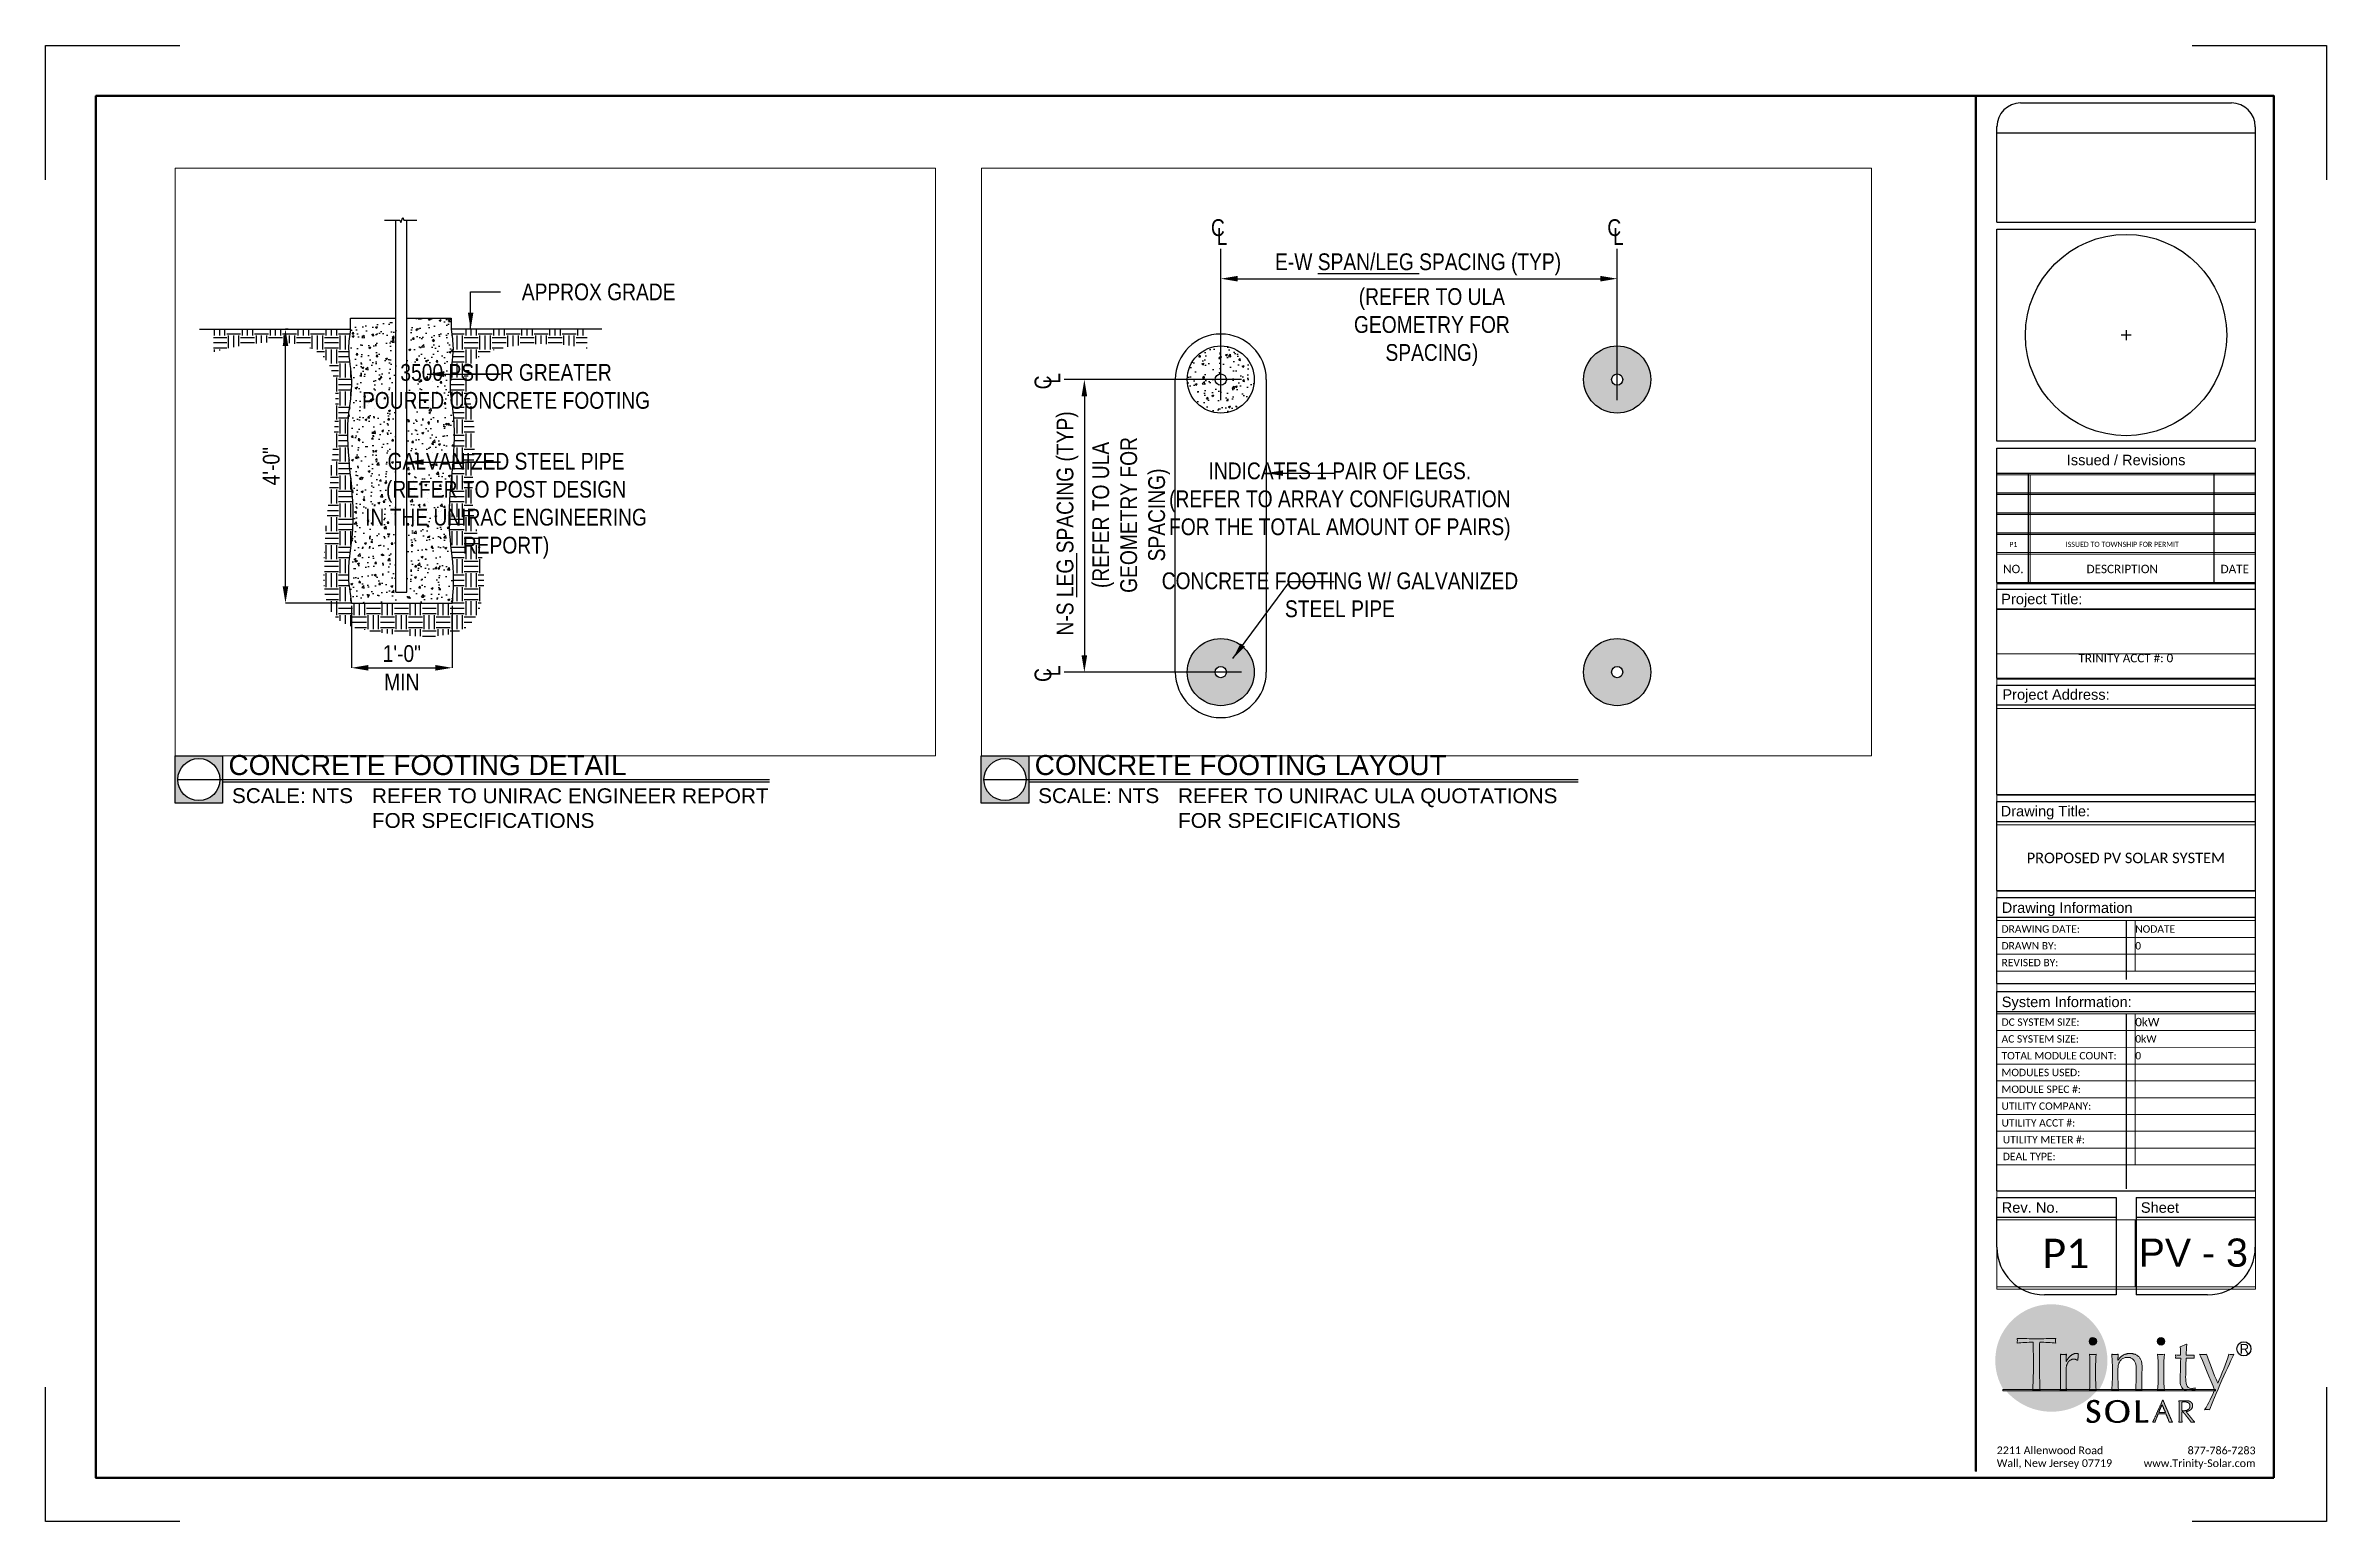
# Paper-space layout 'STRUCTURAL' of a CAD drawing. Header units: feet, sheet in inches. Extents: x -0.3 to 16.7, y -0.5 to 10.5.
# The model-space entities are those that its viewports show. They can reach past a viewport. Long polylines and large blocks are cut down to what shows.
import ezdxf
from ezdxf.enums import TextEntityAlignment as Align

# ---------------------------------------------------------------- set-up
doc = ezdxf.new("R2010")
doc.units = ezdxf.units.FT
doc.header["$MEASUREMENT"] = 0
doc.linetypes.add('CENTER2', pattern=[1.125, 0.75, -0.125, 0.125, -0.125])
doc.linetypes.add('HIDDEN', pattern=[0.375, 0.25, -0.125])
for name, color, linetype in [('Z - ROOF', 3, 'Continuous'), ('Z - TITLEBLOCK', 7, 'Continuous'), ('Z - TITLEBLOCK TXT', 7, 'Continuous')]:
    doc.layers.add(name, color=color, linetype=linetype)
doc.styles.add('1HALF', font='technic_.ttf', dxfattribs={"height": 3})
doc.styles.get("Standard").update_dxf_attribs({"font": 'calibri.ttf'})
doc.styles.add('TITLE BBLOCK TEXT', font='ARIALUNI.TTF')
doc.dimstyles.new('1HALF', dxfattribs={"dimscale": 0, "dimtxt": 3, "dimasz": 3, "dimexe": 0, "dimexo": 0.5, "dimgap": 1, "dimtad": 1, "dimdec": 4, "dimzin": 3, "dimdsep": 46, "dimlunit": 4, "dimtxsty": '1HALF', "dimcen": 3, "dimclrd": 1, "dimclre": 1, "dimclrt": 7, "dimadec": 0, "dimazin": 0, "dimtfac": 1, "dimtdec": 4, "dimtofl": 0, "dimtmove": 2, "dimatfit": 3, "dimfxl": 1, "dimfrac": 2, "dimtolj": 1, "dimtzin": 0, "dimarcsym": 1})
pattern_1 = [(50, (-5e-06, -6e-06), (3.5863009, -0.31376067), [0.375, -4.125]), (355, (-5e-06, -6e-06), (-0.69375667, 3.76096067), [0.3, -3.3]), (100.451444, (0.299, -0.026), (2.89254423, 3.44719995), [0.31870096, -3.50571056]), (46.1842, (-5e-06, 1), (5.33620665, -0.8275964), [0.5625, -6.1875]), (96.635635, (0.4447, 0.931), (4.6733097, 4.870593), [0.4780517, -5.2585688]), (351.184164, (-5e-06, 1), (4.6733097, 4.870593), [0.45, -4.95]), (21, (0.5, 0.75), (2.98453526, -2.01309445), [0.375, -4.125]), (326, (0.5, 0.75), (1.21657666, 3.6257502), [0.3, -3.3]), (71.451445, (0.7487, 0.5822), (4.2011119, 1.61265576), [0.31870095, -3.50571056]), (37.5, (-5e-06, -6e-06), (0.06079928, 1.66446927), [0, -3.26, 0, -3.35, 0, -3.3125]), (7.5, (-5e-06, -6e-06), (1.31534769, 1.97205856), [0, -1.91, 0, -3.185, 0, -1.2625]), (327.5, (-1.115, -6e-06), (2.66911218, -0.11277436), [0, -1.25, 0, -3.9, 0, -5.175]), (317.5, (-1.615, -6e-06), (2.91593085, 0.5005249), [0, -1.625, 0, -2.59, 0, -3.675])]

psp = doc.layouts.new('STRUCTURAL')

# ---------------------------------------------------------------- texts
at = {"layer": 'Z - TITLEBLOCK', "style": 'TITLE BBLOCK TEXT'}
for s, insert, char_height, width, attachment_point, rotation in [('{\\fSakkal Majalla|b0|i0|c0|p2;R}', (16.047, 0.827), 0.07178, 2.60279, 5, 359.9771), ('{\\fCalibri|b0|i0|c0|p34;2211 Allenwood Road                                             \\PWall, New Jersey 07719  \\fSakkal Majalla|b0|i0|c0|p2;                         }', (14.201, 0.099), 0.05717, 2.07289, 1, 359.9886), ('{\\fSakkal Majalla|b0|i0|c0|p2;                                         \\fCalibri|b0|i0|c0|p34;877-786-7283\\P                         www.Trinity-Solar.com}', (16.13, 0.098), 0.057166, 1.42457, 3, 359.9886)]:
    psp.add_mtext(s, dxfattribs=dict(at, insert=insert, char_height=char_height, width=width, attachment_point=attachment_point, rotation=rotation))
at = {"layer": 'Z - TITLEBLOCK TXT', "color": 7, "style": 'TITLE BBLOCK TEXT'}
psp.add_text('Issued / Revisions', height=0.07805, rotation=0.0114, dxfattribs=at).set_placement((15.165, 7.413), align=Align.CENTER)
for s, height, p in [('Project Title:', 0.07805, (14.234, 6.377)), ('Project Address:', 0.07805, (14.243, 5.665)), ('SCALE: NTS', 0.1107, (1.047, 4.895)), ('SCALE: NTS', 0.1107, (7.056, 4.895)), ('Drawing Title:', 0.07805, (14.23, 4.796)), ('Drawing Information', 0.07805, (14.238, 4.076)), ('System Information:', 0.07805, (14.238, 3.374)), ('Rev. No.', 0.078, (14.238, 1.841)), ('Sheet', 0.078, (15.275, 1.841))]:
    psp.add_text(s, height=height, rotation=359.9886, dxfattribs=at).set_placement(p)
psp.add_text('PV - 3', height=0.2099, rotation=359.9886, dxfattribs=at).set_placement((15.666, 1.544), align=Align.MIDDLE_CENTER)
at = {"layer": 'Z - TITLEBLOCK TXT', "color": 7, "attachment_point": 1, "rotation": 359.9886, "style": 'TITLE BBLOCK TEXT'}
for s, insert, char_height, width in [('CONCRETE FOOTING DETAIL', (1.021, 5.253), 0.14933, 3.77261), ('CONCRETE FOOTING LAYOUT', (7.03, 5.253), 0.14933, 3.77261), ('REFER TO UNIRAC ENGINEER REPORT\\PFOR SPECIFICATIONS', (2.09, 5.005), 0.11074, 2.9569), ('REFER TO UNIRAC ULA QUOTATIONS\\PFOR SPECIFICATIONS', (8.099, 5.005), 0.11074, 2.9569)]:
    psp.add_mtext(s, dxfattribs=dict(at, insert=insert, char_height=char_height, width=width))

msp = doc.modelspace()

# ---------------------------------------------------------------- texts
at = {"color": 7, "style": '1HALF'}
for s, p in [('C', (15198.16581, 15424.71336)), ('C', (15269.07396, 15424.71336)), ('L', (15199.20188, 15423.12089)), ('L', (15270.11003, 15423.12089))]:
    msp.add_text(s, height=3, dxfattribs=at).set_placement(p)
for s, p in [('C', (15169.61873, 15397.27895)), ('L', (15171.21121, 15398.31502)), ('C', (15169.61873, 15344.9336)), ('L', (15171.21121, 15345.96967))]:
    msp.add_text(s, height=3, rotation=90, dxfattribs=at).set_placement(p)
at = {"color": 7, "char_height": 3, "attachment_point": 5, "style": '1HALF'}
for s, insert in [('\\A1;E-W {\\LSPAN/LEG} SPACING (TYP)', (15235.22262, 15419.65649)), ('\\A1;(REFER TO ULA \\PGEOMETRY FOR \\PSPACING) ', (15237.68875, 15408.43089)), ('\\A1;APPROX GRADE', (15091.53795, 15412.49652)), ('\\A1;3500 PSI OR GREATER\\PPOURED CONCRETE FOOTING', (15074.97562, 15395.59007)), ('\\A1;GALVANIZED STEEL PIPE \\P(REFER TO POST DESIGN \\PIN THE UNIRAC ENGINEERING \\PREPORT)', (15074.97562, 15374.26717)), ('\\A1;INDICATES 1 PAIR OF LEGS.\\P(REFER TO ARRAY CONFIGURATION\\PFOR THE TOTAL AMOUNT OF PAIRS)', (15221.2244, 15377.25067)), ('\\A1;CONCRETE FOOTING W/ GALVANIZED \\PSTEEL PIPE ', (15221.24304, 15360.51242))]:
    msp.add_mtext(s, dxfattribs=dict(at, insert=insert))
at = {"color": 7, "char_height": 3, "attachment_point": 5, "rotation": 90, "style": '1HALF'}
for s, insert in [('\\A1;N-S {\\LLEG} SPACING (TYP)', (15172.51491, 15373.29576)), ('\\A1;(REFER TO ULA \\PGEOMETRY FOR \\PSPACING) ', (15183.90108, 15374.81505))]:
    msp.add_mtext(s, dxfattribs=dict(at, insert=insert))

# ---------------------------------------------------------------- blocks, each defined once
blk = doc.blocks.new('*D99')
at = {"layer": 'Defpoints', "color": 0, "transparency": 16777216}
for p in [(15035.52, 15405.83), (15035.52, 15405.83), (15047.33, 15356.84)]:
    blk.add_point(p, dxfattribs=at)
at = {"layer": 'Z - ROOF', "color": 1, "lineweight": -2, "transparency": 16777216}
for p, q in [((15036.02, 15405.83), (15035.52, 15405.83)), ((15035.52, 15359.84), (15035.52, 15402.83)), ((15046.83, 15356.84), (15035.52, 15356.84))]:
    blk.add_line(p, q, dxfattribs=at)
at = {"layer": 'Z - ROOF', "color": 1, "transparency": 16777216}
for points in [[(15035.02, 15402.83), (15036.02, 15402.83), (15035.52, 15405.83)], [(15035.02, 15359.84), (15036.02, 15359.84), (15035.52, 15356.84)]]:
    blk.add_solid(points, dxfattribs=at)
at = {"layer": 'Z - ROOF', "color": 7, "transparency": 16777216, "insert": (15032.99, 15381.33), "char_height": 3, "attachment_point": 5, "rotation": 90, "style": '1HALF'}
blk.add_mtext('\\A1;4\'-0"', dxfattribs=at)
blk = doc.blocks.new('*D100')
at = {"color": 1, "lineweight": -2, "transparency": 16777216}
for p, q in [((15047.33, 15356.34), (15047.33, 15345.27)), ((15065.33, 15356.34), (15065.33, 15345.27)), ((15050.33, 15345.27), (15062.33, 15345.27))]:
    blk.add_line(p, q, dxfattribs=at)
at = {"color": 1, "transparency": 16777216}
for points in [[(15050.33, 15345.77), (15050.33, 15344.77), (15047.33, 15345.27)], [(15062.33, 15345.77), (15062.33, 15344.77), (15065.33, 15345.27)]]:
    blk.add_solid(points, dxfattribs=at)
at = {"layer": 'Defpoints', "color": 0, "transparency": 16777216}
for p in [(15047.33, 15356.84), (15065.33, 15356.84), (15065.33, 15345.27)]:
    blk.add_point(p, dxfattribs=at)
at = {"color": 7, "transparency": 16777216, "char_height": 3, "attachment_point": 5, "style": '1HALF'}
for s, insert in [('\\A1;1\'-0"', (15056.33, 15347.8)), ('\\A1;MIN', (15056.33, 15342.75))]:
    blk.add_mtext(s, dxfattribs=dict(at, insert=insert))
blk = doc.blocks.new('*T101')
at = {"layer": 'Defpoints', "color": 8, "linetype": 'ByBlock', "lineweight": 0, "transparency": 16777216}
for p, q in [((0, 0), (181.27, 0.02)), ((0, 0), (0.05, -568.86)), ((23.66, 0), (23.67, -76.33)), ((152.58, 0.01), (152.59, -76.32)), ((181.27, 0.02), (181.32, -568.84)), ((0, -13.94), (181.27, -13.92)), ((0, -27.87), (181.27, -27.86)), ((0, -41.81), (181.27, -41.79)), ((0.01, -55.75), (181.27, -55.73)), ((0.01, -76.33), (181.27, -76.32)), ((0.01, -93.97), (181.27, -93.96)), ((0.01, -125.49), (181.28, -125.47)), ((0.01, -143.13), (181.28, -143.11)), ((0.01, -163.72), (181.28, -163.7)), ((0.02, -224.51), (181.29, -224.5)), ((0.02, -245.1), (181.29, -245.08)), ((0.03, -291.71), (181.29, -291.69)), ((0.03, -312.29), (181.29, -312.28)), ((97.22, -312.28), (97.22, -347.57)), ((0.03, -324.06), (181.29, -324.04)), ((0.03, -335.82), (181.3, -335.8)), ((0.03, -347.58), (181.3, -347.57)), ((0.03, -377.49), (181.3, -377.48)), ((97.22, -377.49), (97.23, -483.34)), ((0.04, -389.26), (181.3, -389.24)), ((0.04, -401.02), (181.3, -401)), ((0.04, -412.78), (181.3, -412.77)), ((0.04, -424.55), (181.3, -424.53)), ((0.04, -436.31), (181.31, -436.29)), ((0.04, -448.07), (181.31, -448.06)), ((0.04, -459.84), (181.31, -459.82)), ((0.04, -471.6), (181.31, -471.58)), ((0.04, -483.35), (181.31, -483.33)), ((0.05, -521.81), (181.31, -521.79)), ((97.24, -521.8), (97.24, -568.85)), ((0.05, -568.86), (181.32, -568.84))]:
    blk.add_line(p, q, dxfattribs=at)
at = {"color": 7, "transparency": 16777216, "rotation": 0.0052}
for s, insert, char_height, width, attachment_point in [('{\\fCalibri|b0|i0|c0;', (11.83, -6.97), 3.5515, 23.6626, 5), ('{\\fCalibri|b0|i0|c0;', (88.12, -6.96), 3.5515, 128.9196, 5), ('{\\fCalibri|b0|i0|c0;', (166.92, -6.95), 3.5515, 28.6833, 5), ('{\\fCalibri|b0|i0|c0;', (11.83, -20.9), 3.5515, 23.6626, 5), ('{\\fCalibri|b0|i0|c0;', (88.12, -20.9), 3.5515, 128.9196, 5), ('{\\fCalibri|b0|i0|c0;', (166.93, -20.89), 3.5515, 28.6833, 5), ('{\\fCalibri|b0|i0|c0;', (11.83, -34.84), 3.5515, 23.6626, 5), ('{\\fCalibri|b0|i0|c0;', (88.13, -34.83), 3.5515, 128.9196, 5), ('{\\fCalibri|b0|i0|c0;', (166.93, -34.83), 3.5515, 28.6833, 5), ('{\\fCalibri|b0|i0|c0;P1', (11.84, -48.78), 3.5515, 23.6626, 5), ('{\\fCalibri|b0|i0|c0;ISSUED TO TOWNSHIP FOR PERMIT', (88.13, -48.77), 3.5515, 128.9196, 5), ('{\\fCalibri|b0|i0|c0;', (166.93, -48.76), 3.5515, 28.6833, 5), ('{\\fCalibri|b0|i0|c0;NO.', (11.84, -66.04), 5.8817, 23.6626, 5), ('{\\fCalibri|b0|i0|c0;DESCRIPTION', (88.13, -66.03), 5.8817, 128.9196, 5), ('{\\fCalibri|b0|i0|c0;DATE', (166.93, -66.02), 5.8817, 28.6833, 5), ('{\\fCalibri|b0|i0|c0;', (90.64, -85.14), 7.1031, 181.2655, 5), ('{\\fCalibri|b0|i0|c0;', (90.64, -109.72), 7.3521, 181.2655, 5), ('{\\fCalibri|b0|i0|c0;TRINITY ACCT #: 0', (90.64, -125.48), 5.8817, 181.2655, 2), ('{\\fCalibri|b0|i0|c0;', (90.65, -153.41), 8.8225, 181.2655, 5), ('{\\fCalibri|b0|i0|c0;', (90.65, -194.11), 7.3521, 181.2655, 5), ('{\\fCalibri|b0|i0|c0;PROPOSED PV SOLAR SYSTEM', (90.66, -268.4), 7.3521, 181.2655, 5), ('{\\fCalibri|b0|i0|c0;', (3.58, -302), 5.1659, 174.1625, 4), ('{\\fCalibri|b0|i0|c0;DRAWING DATE:', (3.58, -318.17), 5.1659, 90.0865, 4), ('{\\fCalibri|b0|i0|c0;NODATE', (97.22, -318.17), 5.1659, 84.076, 4), ('{\\fCalibri|b0|i0|c0;DRAWN BY:', (3.58, -329.94), 5.1659, 90.0865, 4), ('{\\fCalibri|b0|i0|c0;0', (97.22, -329.93), 5.1659, 84.076, 4), ('{\\fCalibri|b0|i0|c0;REVISED BY:', (3.58, -341.7), 5.1659, 90.0865, 4), ('{\\fCalibri|b0|i0|c0;', (97.22, -341.69), 5.1659, 84.076, 4), ('{\\fCalibri|b0|i0|c0;', (3.58, -362.54), 5.1659, 174.1625, 4), ('{\\fCalibri|b0|i0|c0;DC SYSTEM SIZE:', (3.6, -383.38), 5.1659, 90.0646, 4), ('{\\fCalibri|b0|i0|c0;AC SYSTEM SIZE:', (3.59, -395.14), 5.1659, 90.0865, 4), ('{\\fCalibri|b0|i0|c0;0kW', (97.23, -395.13), 5.1659, 84.076, 4), ('{\\fCalibri|b0|i0|c0;TOTAL MODULE COUNT:', (3.59, -406.9), 5.1659, 90.0865, 4), ('{\\fCalibri|b0|i0|c0;0', (97.23, -406.89), 5.1659, 84.076, 4), ('{\\fCalibri|b0|i0|c0;MODULES USED:', (3.59, -418.67), 5.1659, 90.0865, 4), ('{\\fCalibri|b0|i0|c0;', (97.23, -418.66), 5.1659, 84.076, 4), ('{\\fCalibri|b0|i0|c0;MODULE SPEC #:', (3.59, -430.43), 5.1659, 90.0865, 4), ('{\\fCalibri|b0|i0|c0;', (97.23, -430.42), 5.1659, 84.076, 4), ('{\\fCalibri|b0|i0|c0;UTILITY COMPANY:', (3.59, -442.19), 5.1659, 90.0865, 4), ('{\\fCalibri|b0|i0|c0;', (97.23, -442.18), 5.1659, 84.076, 4), ('{\\fCalibri|b0|i0|c0;UTILITY ACCT #:', (3.59, -453.96), 5.1875, 90.0865, 4), ('{\\fCalibri|b0|i0|c0;', (97.23, -453.95), 5.1875, 84.076, 4), ('{\\fCalibri|b0|i0|c0;UTILITY METER #:', (4.45, -465.72), 5.1875, 88.367, 4), ('{\\fCalibri|b0|i0|c0;DEAL TYPE:', (4.48, -477.48), 5.1875, 88.3146, 4)]:
    blk.add_mtext(s, dxfattribs=dict(at, insert=insert, char_height=char_height, width=width, attachment_point=attachment_point))
at = {"color": 0, "transparency": 16777216, "rotation": 0.0052}
for s, insert, char_height, width, attachment_point in [('{\\fCalibri|b0|i0|c0;', (90.65, -234.8), 10.4563, 181.2655, 5), ('{\\fCalibri|b0|i0|c0;0kW', (97.22, -383.37), 5.8817, 84.076, 4), ('{\\fCalibri|b0|i0|c0;', (97.23, -465.71), 5.1875, 84.076, 4), ('{\\fCalibri|b0|i0|c0;', (97.23, -477.47), 5.1875, 84.076, 4), ('{\\fCalibri|b0|i0|c0;', (90.68, -502.57), 20.4569, 181.2655, 5), ('{\\fCalibri|b0|i0|c0;', (139.28, -528.61), 0.18, 70.4381, 2), ('{\\fCalibri|b0|i0|c0;P1', (48.64, -545.33), 20.5625, 83.5517, 5)]:
    blk.add_mtext(s, dxfattribs=dict(at, insert=insert, char_height=char_height, width=width, attachment_point=attachment_point))

# ---------------------------------------------------------------- dimensions: what is measured, and where the dimension line sits
at = {"color": 3}
dim = msp.add_linear_dim(base=(15065.32992, 15345.27088), p1=(15047.32992, 15356.83577), p2=(15065.32992, 15356.83577), text='1\'-0"\\XMIN', dimstyle='1HALF', override={"dimscale": 1}, dxfattribs=at)
dim.commit()
dim.dimension.update_dxf_attribs({"geometry": '*D100', "text_midpoint": (15056.32992, 15345.27088)})
at = {"layer": 'Z - ROOF'}
dim = msp.add_linear_dim(base=(15035.51615, 15405.8274), p1=(15047.32992, 15356.83577), p2=(15035.51615, 15405.8274), angle=90, text='4\'-0"', dimstyle='1HALF', override={"dimscale": 1}, dxfattribs=at)
dim.commit()
dim.dimension.update_dxf_attribs({"geometry": '*D99', "text_midpoint": (15032.98984, 15381.33159)})

# ---------------------------------------------------------------- hatches: boundary and pattern name
h = msp.add_hatch()
h.set_pattern_fill('AR-CONC', color=1, scale=0.5)
h.set_pattern_definition(pattern_1)
edge = h.paths.add_edge_path()
edge.add_line((15055.2495, 15407.8274), (15047.14719, 15407.8274))
edge.add_line((15047.14719, 15407.8274), (15047.14719, 15405.8274))
edge.add_spline(control_points=[(15047.14719, 15405.8274), (15046.9778, 15404.69572), (15046.5208, 15401.64265), (15047.82283, 15396.39758), (15045.48834, 15385.67849), (15048.72711, 15374.14016), (15046.51417, 15363.7445), (15046.88636, 15359.96692), (15047.03804, 15358.8274)], knot_values=[0, 0, 0, 0, 3.412821015, 9.207113215, 15.79227185, 35.744650851, 43.7011457, 47.138112103, 47.138112103, 47.138112103, 47.138112103], degree=3, periodic=0)
edge.add_line((15047.03804, 15358.8274), (15055.2495, 15358.8274))
edge.add_line((15055.2495, 15358.8274), (15055.2495, 15360.8274))
edge.add_line((15055.2495, 15360.8274), (15055.2495, 15407.8274))
edge = h.paths.add_edge_path()
edge.add_line((15057.2495, 15360.8274), (15057.2495, 15358.8274))
edge.add_line((15057.2495, 15358.8274), (15065.46194, 15358.8274))
edge.add_spline(control_points=[(15065.46194, 15358.8274), (15065.52681, 15359.96817), (15065.65015, 15363.75834), (15063.69181, 15374.13141), (15066.79233, 15385.67946), (15064.47328, 15396.39746), (15065.77336, 15401.64266), (15065.31653, 15404.69572), (15065.14719, 15405.8274)], knot_values=[0, 0, 0, 0, 3.422585996, 11.379080844, 31.331459845, 37.91661848, 43.71091068, 47.123731695, 47.123731695, 47.123731695, 47.123731695], degree=3, periodic=0)
edge.add_line((15065.14719, 15405.8274), (15065.14719, 15407.8274))
edge.add_line((15065.14719, 15407.8274), (15057.2495, 15407.8274))
edge.add_line((15057.2495, 15407.8274), (15057.2495, 15360.8274))
h = msp.add_hatch()
h.set_pattern_fill('EARTH', color=1, scale=10)
edge = h.paths.add_edge_path()
edge.add_spline(control_points=[(15047.03804, 15358.8274), (15046.88636, 15359.96692), (15046.51417, 15363.7445), (15048.72711, 15374.14016), (15045.48834, 15385.67849), (15047.82283, 15396.39758), (15046.5208, 15401.64265), (15046.9778, 15404.69572), (15047.14719, 15405.8274)], knot_values=[0, 0, 0, 0, 3.436966403, 11.393461252, 31.345840253, 37.930998887, 43.725291087, 47.138112103, 47.138112103, 47.138112103, 47.138112103], degree=3, periodic=0)
edge.add_line((15047.14719, 15405.8274), (15022.67299, 15405.8274))
edge.add_line((15022.67299, 15405.8274), (15022.67299, 15401.73309))
edge.add_spline(control_points=[(15022.67299, 15401.73309), (15024.38109, 15402.23561), (15031.10203, 15403.87166), (15045.08467, 15403.87962), (15044.1624, 15383.99505), (15042.68055, 15371.32404), (15041.73286, 15353.15436), (15055.54659, 15351.035), (15070.30066, 15349.81615), (15071.59958, 15363.92986), (15067.67723, 15375.40584), (15070.7045, 15387.03263), (15066.4754, 15400.37), (15078.07265, 15403.73903), (15084.95464, 15403.22137), (15089.5134, 15402.46819)], knot_values=[7.120976656, 7.120976656, 7.120976656, 7.120976656, 12.467861997, 27.171813041, 39.006575749, 61.539879009, 73.374641718, 83.464554659, 98.985387189, 108.695735568, 119.118722369, 135.541274543, 145.563859062, 152.165418264, 166.322931537, 166.322931537, 166.322931537, 166.322931537], degree=3, periodic=0)
edge.add_line((15089.5134, 15402.46819), (15089.5134, 15405.8274))
edge.add_line((15089.5134, 15405.8274), (15065.14719, 15405.8274))
edge.add_spline(control_points=[(15065.14719, 15405.8274), (15065.31653, 15404.69572), (15065.77336, 15401.64266), (15064.47328, 15396.39746), (15066.79233, 15385.67946), (15063.69181, 15374.13141), (15065.65015, 15363.75834), (15065.52681, 15359.96817), (15065.46194, 15358.8274)], knot_values=[0, 0, 0, 0, 3.412821015, 9.207113215, 15.79227185, 35.744650851, 43.7011457, 47.123731695, 47.123731695, 47.123731695, 47.123731695], degree=3, periodic=0)
edge.add_spline(control_points=[(15065.46194, 15358.8274), (15065.4242, 15358.1637), (15065.37706, 15357.49973), (15065.32992, 15356.83577)], knot_values=[47.123731695, 47.123731695, 47.123731695, 47.123731695, 49.11502201, 49.11502201, 49.11502201, 49.11502201], degree=3, periodic=0)
edge.add_line((15065.32992, 15356.83577), (15047.32992, 15356.83577))
edge.add_spline(control_points=[(15047.32992, 15356.83577), (15047.22817, 15357.49964), (15047.12642, 15358.16352), (15047.03804, 15358.8274)], knot_values=[47.138112103, 47.138112103, 47.138112103, 47.138112103, 49.140499529, 49.140499529, 49.140499529, 49.140499529], degree=3, periodic=0)
h = msp.add_hatch()
h.set_pattern_fill('AR-CONC', color=1, scale=0.5)
h.set_pattern_definition(pattern_1)
h.paths.add_polyline_path([(15205.92935, 15399.04249, 0.414213562), (15199.92935, 15405.04249), (15199.92935, 15400.04249, -0.414213562), (15200.92935, 15399.04249, -1), (15198.92935, 15399.04249), (15193.92935, 15399.04249, 1)])
h.paths.add_polyline_path([(15199.92935, 15405.04249, 0.414213562), (15193.92935, 15399.04249), (15198.92935, 15399.04249, -0.414213562), (15199.92935, 15400.04249)], flags=17)
h = msp.add_hatch()
h.set_pattern_fill('AR-CONC', color=1, scale=0.5)
h.set_pattern_definition(pattern_1)
h.paths.add_polyline_path([(15205.92935, 15346.69714, 1), (15193.92935, 15346.69714), (15198.92935, 15346.69714, -1), (15200.92935, 15346.69714, -1), (15198.92935, 15346.69714), (15193.92935, 15346.69714, 1)])
h.paths.add_polyline_path([(15276.8375, 15346.69714, 1), (15264.8375, 15346.69714, 1)])
h.paths.add_polyline_path([(15269.8375, 15346.69714, -1), (15271.8375, 15346.69714, -1)], flags=16)
h.paths.add_polyline_path([(15276.8375, 15399.04249, 0.414213562), (15270.8375, 15405.04249), (15270.8375, 15400.04249, -0.414213562), (15271.8375, 15399.04249, -1), (15269.8375, 15399.04249, -0.414213562), (15270.8375, 15400.04249), (15270.8375, 15405.04249, 0.414213562), (15264.8375, 15399.04249, 1)])
h = msp.add_hatch()
h.set_pattern_fill('AR-CONC', color=1, scale=0.5)
h.set_pattern_definition(pattern_1)
edge = h.paths.add_edge_path()
edge.add_line((15055.2495, 15358.8274), (15047.03804, 15358.8274))
edge.add_spline(control_points=[(15047.03804, 15358.8274), (15047.12642, 15358.16352), (15047.22817, 15357.49964), (15047.32992, 15356.83577)], knot_values=[47.138112103, 47.138112103, 47.138112103, 47.138112103, 49.140499529, 49.140499529, 49.140499529, 49.140499529], degree=3, periodic=0)
edge.add_line((15047.32992, 15356.83577), (15055.2495, 15356.83577))
edge.add_line((15055.2495, 15356.83577), (15055.2495, 15358.8274))
edge = h.paths.add_edge_path()
edge.add_line((15065.46194, 15358.8274), (15057.2495, 15358.8274))
edge.add_line((15057.2495, 15358.8274), (15057.2495, 15356.83577))
edge.add_line((15057.2495, 15356.83577), (15065.32992, 15356.83577))
edge.add_spline(control_points=[(15065.32992, 15356.83577), (15065.37706, 15357.49973), (15065.4242, 15358.1637), (15065.46194, 15358.8274)], knot_values=[47.123731695, 47.123731695, 47.123731695, 47.123731695, 49.11502201, 49.11502201, 49.11502201, 49.11502201], degree=3, periodic=0)

# ---------------------------------------------------------------- linework, layer by layer
at = {"color": 3}
for p, q in [((15055.2495, 15358.8274), (15055.2495, 15425.37843)), ((15057.2495, 15358.83159), (15057.2495, 15425.37843)), ((15055.2495, 15358.8274), (15055.2495, 15360.8274)), ((15055.2495, 15358.83159), (15057.2495, 15358.83159))]:
    msp.add_line(p, q, dxfattribs=at)
at = {"color": 1, "linetype": 'CENTER2', "ltscale": 5}
for p, q in [((15199.92935, 15395.32556), (15199.92935, 15422.43971)), ((15270.8375, 15395.32556), (15270.8375, 15422.43971)), ((15203.64628, 15399.04249), (15171.89239, 15399.04249)), ((15203.64628, 15346.69714), (15171.89239, 15346.69714))]:
    msp.add_line(p, q, dxfattribs=at)
at = {"color": 1}
for p, q in [((15202.92935, 15417.08193), (15267.8375, 15417.08193)), ((15175.52757, 15396.04249), (15175.52757, 15349.69714))]:
    msp.add_line(p, q, dxfattribs=at)
at = {"color": 1, "linetype": 'HIDDEN', "ltscale": 5}
for p, q in [((15191.79513, 15346.69714), (15191.79513, 15399.04249)), ((15208.06357, 15399.04249), (15208.06357, 15346.69714))]:
    msp.add_line(p, q, dxfattribs=at)
at = {"color": 3, "linetype": 'Continuous', "flags": 128}
msp.add_lwpolyline([(15053.20845, 15425.37843), (15055.99234, 15425.37843), (15056.16425, 15424.90612), (15056.50805, 15425.85073), (15056.67996, 15425.37843), (15059.0253, 15425.37843)], dxfattribs=at)
at = {"color": 7, "flags": 128}
for points in [[(15047.14719, 15405.8274), (15047.14719, 15407.8274), (15055.2495, 15407.8274)], [(15057.2495, 15407.8274), (15065.14719, 15407.8274), (15065.14719, 15405.8274)], [(15047.32992, 15356.83577), (15047.32992, 15356.83577), (15065.32992, 15356.83577), (15065.32992, 15356.83577)]]:
    msp.add_lwpolyline(points, dxfattribs=at)
at = {"color": 5, "flags": 128}
for points in [[(15020.16476, 15405.8274), (15047.14719, 15405.8274)], [(15092.12962, 15405.8274), (15065.14719, 15405.8274)]]:
    msp.add_lwpolyline(points, dxfattribs=at)
at = {"color": 3}
for centre, radius in [((15199.92935, 15399.04249), 6), ((15270.8375, 15399.04249), 6), ((15199.92935, 15399.04249), 1), ((15270.8375, 15399.04249), 1), ((15199.92935, 15346.69714), 6), ((15270.8375, 15346.69714), 6), ((15199.92935, 15346.69714), 1), ((15270.8375, 15346.69714), 1)]:
    msp.add_circle(centre, radius, dxfattribs=at)
at = {"color": 1, "linetype": 'HIDDEN', "ltscale": 5}
for centre, start, end in [((15199.92935, 15399.04249), 0, 180), ((15199.92935, 15346.69714), 180, 0)]:
    msp.add_arc(centre, 8.13422, start, end, dxfattribs=at)
at = {"color": 7}
for points in [[(15047.14719, 15405.8274), (15046.8061, 15402.43167), (15047.3382, 15396.66186), (15046.72492, 15390.10532), (15047.50711, 15370.16828), (15046.76887, 15362.24611), (15047.32992, 15356.83577)], [(15065.14719, 15405.8274), (15065.48828, 15402.43167), (15064.95618, 15396.66186), (15065.56946, 15390.10532), (15064.78727, 15370.16828), (15065.52551, 15362.24611), (15065.32992, 15356.83577)]]:
    msp.add_spline(points, degree=3, dxfattribs=at)
at = {"color": 1}
for points in [[(15202.92935, 15417.58193), (15202.92935, 15416.58193), (15199.92935, 15417.08193)], [(15267.8375, 15417.58193), (15267.8375, 15416.58193), (15270.8375, 15417.08193)], [(15175.02757, 15396.04249), (15176.02757, 15396.04249), (15175.52757, 15399.04249)], [(15175.02757, 15349.69714), (15176.02757, 15349.69714), (15175.52757, 15346.69714)]]:
    msp.add_solid(points, dxfattribs=at)

# ---------------------------------------------------------------- block references
msp.add_blockref('*T101', (4975.0671, 17565.62987))

msp.set_redraw_order([(e.dxf.handle, doc.entitydb.next_handle()) for e in msp.query("TEXT MTEXT ATTDEF DIMENSION ARC_DIMENSION")])  # texts and dimensions are drawn at this point

# ---------------------------------------------------------------- leaders
at = {"color": 3}
for points in [[(15068.64068, 15405.8274), (15068.64068, 15412.51107), (15073.98261, 15412.51107)], [(15060.86941, 15397.79904), (15073.98261, 15397.79904), (15067.99037, 15397.79904)], [(15057.2495, 15382.06852), (15073.98261, 15382.06852), (15067.99037, 15382.06852)], [(15208.06357, 15382.29638), (15220.22039, 15382.29638)], [(15202.07897, 15349.12668), (15212.26305, 15362.88161), (15220.22039, 15362.88161)]]:
    msp.add_leader(points, dimstyle='1HALF', override={"dimscale": 1, "dimtad": 0}, dxfattribs=at)

# ---------------------------------------------------------------- hatches: boundary and pattern name
h = psp.add_hatch(color=6)
h.dxf.hatch_style = 1
h.paths.add_polyline_path([(0.977, 5.247), (0.623, 5.247), (0.623, 4.894), (0.977, 4.894)])
h.paths.add_polyline_path([(0.957, 5.07, -1), (0.643, 5.07, -1)], flags=16)
h = psp.add_hatch(color=6)
h.dxf.hatch_style = 1
h.paths.add_polyline_path([(6.986, 5.247), (6.632, 5.247), (6.632, 4.894), (6.986, 4.894)])
h.paths.add_polyline_path([(6.966, 5.07, -1), (6.652, 5.07, -1)], flags=16)
h = psp.add_hatch(color=256)
h.dxf.hatch_style = 1
h.paths.add_polyline_path([(15.48, 0.348), (15.48, 0.35), (15.479, 0.351), (15.478, 0.353), (15.478, 0.354), (15.477, 0.356), (15.477, 0.357), (15.476, 0.359), (15.475, 0.361), (15.475, 0.362), (15.474, 0.364), (15.473, 0.365), (15.473, 0.367), (15.472, 0.368), (15.471, 0.37), (15.471, 0.371), (15.47, 0.373), (15.469, 0.374), (15.469, 0.376), (15.468, 0.377), (15.468, 0.379), (15.467, 0.38), (15.466, 0.382), (15.466, 0.383), (15.465, 0.385), (15.464, 0.386), (15.464, 0.388), (15.463, 0.389), (15.462, 0.391), (15.462, 0.393), (15.461, 0.394), (15.46, 0.396), (15.46, 0.397), (15.459, 0.399), (15.459, 0.4), (15.458, 0.402), (15.457, 0.403), (15.457, 0.405), (15.456, 0.406), (15.455, 0.408), (15.455, 0.409), (15.454, 0.411), (15.454, 0.412), (15.453, 0.414), (15.452, 0.415), (15.452, 0.417), (15.451, 0.418), (15.451, 0.42), (15.45, 0.421), (15.449, 0.422), (15.449, 0.424), (15.448, 0.425), (15.448, 0.427), (15.447, 0.428), (15.446, 0.429), (15.446, 0.431), (15.445, 0.432), (15.445, 0.434), (15.444, 0.435), (15.444, 0.436), (15.443, 0.438), (15.442, 0.439), (15.442, 0.44), (15.441, 0.442), (15.441, 0.443), (15.441, 0.443), (15.44, 0.443), (15.44, 0.443), (15.44, 0.443), (15.439, 0.443), (15.439, 0.443), (15.439, 0.443), (15.439, 0.443), (15.438, 0.443), (15.438, 0.443), (15.438, 0.443), (15.437, 0.443), (15.437, 0.443), (15.437, 0.443), (15.436, 0.443), (15.435, 0.439), (15.433, 0.435), (15.431, 0.431), (15.43, 0.427), (15.428, 0.423), (15.426, 0.419), (15.424, 0.415), (15.423, 0.411), (15.421, 0.407), (15.419, 0.403), (15.417, 0.4), (15.416, 0.396), (15.414, 0.392), (15.412, 0.388), (15.411, 0.384), (15.409, 0.38), (15.407, 0.376), (15.405, 0.372), (15.404, 0.369), (15.402, 0.365), (15.4, 0.361), (15.399, 0.357), (15.397, 0.353), (15.395, 0.349), (15.393, 0.346), (15.392, 0.342), (15.39, 0.338), (15.388, 0.334), (15.387, 0.33), (15.385, 0.326), (15.383, 0.322), (15.381, 0.319), (15.38, 0.315), (15.378, 0.311), (15.376, 0.307), (15.374, 0.303), (15.372, 0.299), (15.371, 0.295), (15.369, 0.292), (15.367, 0.288), (15.365, 0.284), (15.364, 0.28), (15.364, 0.28), (15.365, 0.28), (15.365, 0.28), (15.366, 0.28), (15.366, 0.28), (15.367, 0.28), (15.368, 0.28), (15.368, 0.28), (15.369, 0.28), (15.37, 0.28), (15.37, 0.28), (15.371, 0.28), (15.372, 0.28), (15.372, 0.28), (15.373, 0.28), (15.374, 0.28), (15.374, 0.28), (15.375, 0.28), (15.376, 0.28), (15.376, 0.28), (15.377, 0.28), (15.378, 0.28), (15.378, 0.28), (15.379, 0.28), (15.379, 0.28), (15.38, 0.28), (15.381, 0.28), (15.381, 0.281), (15.381, 0.282), (15.382, 0.283), (15.382, 0.284), (15.382, 0.285), (15.383, 0.286), (15.383, 0.288), (15.384, 0.289), (15.384, 0.29), (15.384, 0.291), (15.385, 0.293), (15.385, 0.294), (15.386, 0.295), (15.386, 0.297), (15.387, 0.298), (15.387, 0.3), (15.388, 0.301), (15.388, 0.302), (15.389, 0.304), (15.389, 0.305), (15.39, 0.307), (15.39, 0.309), (15.391, 0.31), (15.392, 0.312), (15.392, 0.313), (15.393, 0.315), (15.393, 0.317), (15.394, 0.318), (15.395, 0.32), (15.395, 0.321), (15.396, 0.323), (15.397, 0.325), (15.397, 0.326), (15.398, 0.328), (15.399, 0.33), (15.399, 0.331), (15.4, 0.333), (15.401, 0.335), (15.401, 0.336), (15.402, 0.338), (15.403, 0.34), (15.403, 0.342), (15.404, 0.342), (15.405, 0.342), (15.405, 0.342), (15.406, 0.342), (15.407, 0.342), (15.407, 0.342), (15.408, 0.342), (15.409, 0.342), (15.41, 0.342), (15.41, 0.342), (15.411, 0.342), (15.412, 0.342), (15.412, 0.342), (15.413, 0.342), (15.414, 0.342), (15.414, 0.342), (15.415, 0.342), (15.416, 0.342), (15.416, 0.342), (15.417, 0.342), (15.418, 0.342), (15.419, 0.342), (15.419, 0.342), (15.42, 0.342), (15.42, 0.342), (15.421, 0.342), (15.421, 0.342), (15.422, 0.342), (15.422, 0.342), (15.423, 0.342), (15.423, 0.342), (15.424, 0.342), (15.424, 0.342), (15.425, 0.342), (15.425, 0.342), (15.426, 0.342), (15.426, 0.342), (15.427, 0.342), (15.428, 0.342), (15.428, 0.342), (15.429, 0.342), (15.429, 0.342), (15.43, 0.342), (15.43, 0.342), (15.431, 0.342), (15.431, 0.342), (15.432, 0.342), (15.432, 0.342), (15.433, 0.342), (15.433, 0.342), (15.434, 0.342), (15.435, 0.342), (15.435, 0.342), (15.436, 0.342), (15.436, 0.342), (15.437, 0.342), (15.437, 0.342), (15.438, 0.342), (15.439, 0.342), (15.439, 0.342), (15.44, 0.342), (15.44, 0.342), (15.441, 0.342), (15.441, 0.342), (15.442, 0.342), (15.443, 0.342), (15.443, 0.342), (15.444, 0.342), (15.444, 0.342), (15.445, 0.342), (15.445, 0.342), (15.446, 0.342), (15.447, 0.342), (15.447, 0.342), (15.448, 0.342), (15.449, 0.342), (15.449, 0.342), (15.45, 0.342), (15.451, 0.342), (15.452, 0.342), (15.452, 0.342), (15.453, 0.342), (15.454, 0.342), (15.454, 0.342), (15.455, 0.342), (15.456, 0.342), (15.457, 0.342), (15.457, 0.342), (15.458, 0.342), (15.459, 0.342), (15.459, 0.342), (15.46, 0.342), (15.461, 0.342), (15.462, 0.342), (15.462, 0.342), (15.463, 0.341), (15.463, 0.34), (15.463, 0.339), (15.463, 0.339), (15.464, 0.338), (15.464, 0.337), (15.464, 0.336), (15.465, 0.336), (15.465, 0.335), (15.465, 0.334), (15.466, 0.333), (15.466, 0.333), (15.466, 0.332), (15.467, 0.331), (15.467, 0.33), (15.467, 0.329), (15.467, 0.329), (15.468, 0.328), (15.468, 0.327), (15.468, 0.326), (15.469, 0.325), (15.469, 0.325), (15.469, 0.324), (15.47, 0.323), (15.47, 0.322), (15.47, 0.321), (15.471, 0.321), (15.471, 0.32), (15.471, 0.319), (15.472, 0.318), (15.472, 0.317), (15.472, 0.317), (15.473, 0.316), (15.473, 0.315), (15.473, 0.314), (15.474, 0.313), (15.474, 0.313), (15.474, 0.312), (15.475, 0.311), (15.475, 0.31), (15.475, 0.309), (15.476, 0.309), (15.476, 0.308), (15.476, 0.307), (15.477, 0.306), (15.477, 0.306), (15.477, 0.305), (15.478, 0.304), (15.478, 0.303), (15.478, 0.302), (15.478, 0.302), (15.479, 0.301), (15.479, 0.3), (15.479, 0.299), (15.48, 0.299), (15.48, 0.298), (15.48, 0.297), (15.48, 0.296), (15.481, 0.296), (15.481, 0.295), (15.481, 0.294), (15.482, 0.294), (15.482, 0.293), (15.482, 0.292), (15.482, 0.291), (15.483, 0.291), (15.483, 0.29), (15.483, 0.289), (15.483, 0.289), (15.484, 0.288), (15.484, 0.287), (15.484, 0.287), (15.484, 0.286), (15.484, 0.285), (15.485, 0.285), (15.485, 0.284), (15.485, 0.284), (15.485, 0.283), (15.485, 0.283), (15.486, 0.282), (15.486, 0.281), (15.486, 0.281), (15.486, 0.28), (15.486, 0.28), (15.487, 0.28), (15.487, 0.28), (15.487, 0.28), (15.488, 0.28), (15.488, 0.28), (15.489, 0.28), (15.489, 0.28), (15.49, 0.28), (15.49, 0.28), (15.49, 0.28), (15.491, 0.28), (15.491, 0.28), (15.492, 0.28), (15.492, 0.28), (15.492, 0.28), (15.493, 0.28), (15.493, 0.28), (15.493, 0.28), (15.493, 0.28), (15.493, 0.28), (15.494, 0.28), (15.494, 0.28), (15.494, 0.28), (15.494, 0.28), (15.494, 0.28), (15.495, 0.28), (15.495, 0.28), (15.495, 0.28), (15.495, 0.28), (15.495, 0.28), (15.496, 0.28), (15.496, 0.28), (15.496, 0.28), (15.496, 0.28), (15.496, 0.28), (15.497, 0.28), (15.497, 0.28), (15.497, 0.28), (15.497, 0.28), (15.498, 0.28), (15.498, 0.28), (15.498, 0.28), (15.498, 0.28), (15.498, 0.28), (15.499, 0.28), (15.499, 0.28), (15.499, 0.28), (15.499, 0.28), (15.499, 0.28), (15.5, 0.28), (15.5, 0.28), (15.5, 0.28), (15.5, 0.28), (15.501, 0.28), (15.501, 0.28), (15.501, 0.28), (15.501, 0.28), (15.501, 0.28), (15.502, 0.28), (15.502, 0.28), (15.502, 0.28), (15.502, 0.28), (15.502, 0.28), (15.503, 0.28), (15.503, 0.28), (15.503, 0.28), (15.503, 0.28), (15.503, 0.28), (15.504, 0.28), (15.504, 0.28), (15.504, 0.28), (15.504, 0.28), (15.504, 0.28), (15.505, 0.28), (15.505, 0.28), (15.505, 0.28), (15.506, 0.28), (15.506, 0.28), (15.507, 0.28), (15.507, 0.28), (15.507, 0.28), (15.508, 0.28), (15.508, 0.28), (15.509, 0.28), (15.509, 0.28), (15.51, 0.28), (15.51, 0.28), (15.51, 0.28), (15.511, 0.28), (15.511, 0.28), (15.51, 0.281), (15.51, 0.282), (15.51, 0.282), (15.509, 0.283), (15.509, 0.283), (15.509, 0.284), (15.508, 0.285), (15.508, 0.286), (15.508, 0.286), (15.507, 0.287), (15.507, 0.288), (15.507, 0.289), (15.506, 0.29), (15.506, 0.29), (15.505, 0.291), (15.505, 0.292), (15.504, 0.293), (15.504, 0.294), (15.504, 0.295), (15.503, 0.296), (15.503, 0.297), (15.502, 0.298), (15.502, 0.299), (15.501, 0.3), (15.501, 0.301), (15.5, 0.303), (15.5, 0.304), (15.499, 0.305), (15.499, 0.306), (15.498, 0.307), (15.498, 0.308), (15.497, 0.309), (15.497, 0.311), (15.496, 0.312), (15.496, 0.313), (15.495, 0.314), (15.495, 0.315), (15.494, 0.317), (15.494, 0.318), (15.493, 0.319), (15.492, 0.32), (15.492, 0.322), (15.491, 0.323), (15.491, 0.324), (15.49, 0.326), (15.49, 0.327), (15.489, 0.328), (15.488, 0.33), (15.488, 0.331), (15.487, 0.333), (15.487, 0.334), (15.486, 0.335), (15.485, 0.337), (15.485, 0.338), (15.484, 0.34), (15.484, 0.341), (15.483, 0.343), (15.482, 0.344), (15.482, 0.345), (15.481, 0.347)])
h.paths.add_polyline_path([(15.408, 0.352), (15.408, 0.352), (15.408, 0.353), (15.408, 0.354), (15.409, 0.355), (15.41, 0.356), (15.41, 0.358), (15.411, 0.36), (15.412, 0.362), (15.413, 0.364), (15.414, 0.367), (15.415, 0.369), (15.416, 0.372), (15.417, 0.375), (15.419, 0.378), (15.42, 0.38), (15.421, 0.383), (15.422, 0.386), (15.424, 0.389), (15.425, 0.392), (15.426, 0.394), (15.427, 0.397), (15.428, 0.399), (15.429, 0.402), (15.43, 0.404), (15.431, 0.406), (15.431, 0.407), (15.432, 0.409), (15.433, 0.41), (15.433, 0.411), (15.433, 0.411), (15.433, 0.411), (15.433, 0.411), (15.433, 0.411), (15.434, 0.41), (15.434, 0.409), (15.435, 0.407), (15.436, 0.406), (15.437, 0.404), (15.437, 0.402), (15.438, 0.399), (15.44, 0.397), (15.441, 0.394), (15.442, 0.392), (15.443, 0.389), (15.444, 0.386), (15.445, 0.383), (15.447, 0.38), (15.448, 0.378), (15.449, 0.375), (15.45, 0.372), (15.452, 0.369), (15.453, 0.367), (15.454, 0.364), (15.455, 0.362), (15.456, 0.36), (15.456, 0.358), (15.457, 0.356), (15.458, 0.355), (15.458, 0.354), (15.459, 0.353), (15.459, 0.352), (15.459, 0.352), (15.459, 0.352), (15.458, 0.352), (15.458, 0.352), (15.457, 0.352), (15.457, 0.352), (15.456, 0.352), (15.456, 0.352), (15.456, 0.352), (15.455, 0.352), (15.455, 0.352), (15.454, 0.352), (15.454, 0.352), (15.454, 0.352), (15.453, 0.352), (15.453, 0.352), (15.452, 0.352), (15.452, 0.352), (15.451, 0.352), (15.451, 0.352), (15.451, 0.352), (15.45, 0.352), (15.45, 0.352), (15.449, 0.352), (15.449, 0.352), (15.448, 0.352), (15.448, 0.352), (15.448, 0.352), (15.447, 0.352), (15.447, 0.352), (15.446, 0.352), (15.446, 0.352), (15.446, 0.352), (15.445, 0.352), (15.445, 0.352), (15.444, 0.352), (15.444, 0.352), (15.443, 0.352), (15.443, 0.352), (15.443, 0.352), (15.442, 0.352), (15.442, 0.352), (15.441, 0.352), (15.441, 0.352), (15.441, 0.352), (15.44, 0.352), (15.44, 0.352), (15.439, 0.352), (15.439, 0.352), (15.438, 0.352), (15.438, 0.352), (15.438, 0.352), (15.437, 0.352), (15.437, 0.352), (15.436, 0.352), (15.436, 0.352), (15.435, 0.352), (15.435, 0.352), (15.435, 0.352), (15.434, 0.352), (15.434, 0.352), (15.433, 0.352), (15.433, 0.352), (15.433, 0.352), (15.432, 0.352), (15.432, 0.352), (15.431, 0.352), (15.431, 0.352), (15.431, 0.352), (15.43, 0.352), (15.43, 0.352), (15.429, 0.352), (15.429, 0.352), (15.429, 0.352), (15.428, 0.352), (15.428, 0.352), (15.427, 0.352), (15.427, 0.352), (15.427, 0.352), (15.426, 0.352), (15.426, 0.352), (15.425, 0.352), (15.425, 0.352), (15.425, 0.352), (15.424, 0.352), (15.424, 0.352), (15.423, 0.352), (15.423, 0.352), (15.422, 0.352), (15.422, 0.352), (15.422, 0.352), (15.421, 0.352), (15.421, 0.352), (15.42, 0.352), (15.42, 0.352), (15.42, 0.352), (15.419, 0.352), (15.419, 0.352), (15.418, 0.352), (15.418, 0.352), (15.417, 0.352), (15.417, 0.352), (15.417, 0.352), (15.416, 0.352), (15.416, 0.352), (15.415, 0.352), (15.415, 0.352), (15.415, 0.352), (15.414, 0.352), (15.414, 0.352), (15.413, 0.352), (15.413, 0.352), (15.413, 0.352), (15.412, 0.352), (15.412, 0.352), (15.411, 0.352), (15.411, 0.352), (15.411, 0.352), (15.41, 0.352), (15.41, 0.352), (15.409, 0.352), (15.409, 0.352), (15.409, 0.352), (15.408, 0.352)], flags=16)
h.paths.add_polyline_path([(15.631, 0.364), (15.632, 0.364), (15.632, 0.364), (15.633, 0.364), (15.633, 0.365), (15.634, 0.365), (15.635, 0.365), (15.635, 0.365), (15.636, 0.366), (15.636, 0.366), (15.637, 0.366), (15.637, 0.367), (15.638, 0.367), (15.639, 0.367), (15.639, 0.368), (15.64, 0.368), (15.64, 0.368), (15.641, 0.369), (15.641, 0.369), (15.642, 0.369), (15.642, 0.37), (15.643, 0.37), (15.643, 0.371), (15.644, 0.371), (15.644, 0.371), (15.645, 0.372), (15.646, 0.372), (15.646, 0.373), (15.647, 0.373), (15.647, 0.373), (15.648, 0.374), (15.648, 0.374), (15.648, 0.375), (15.649, 0.375), (15.649, 0.376), (15.65, 0.376), (15.65, 0.377), (15.651, 0.377), (15.651, 0.378), (15.652, 0.378), (15.652, 0.379), (15.652, 0.379), (15.653, 0.38), (15.653, 0.38), (15.654, 0.381), (15.654, 0.381), (15.655, 0.382), (15.655, 0.383), (15.655, 0.383), (15.656, 0.384), (15.656, 0.384), (15.656, 0.385), (15.657, 0.386), (15.657, 0.386), (15.657, 0.387), (15.658, 0.388), (15.658, 0.388), (15.658, 0.389), (15.658, 0.389), (15.659, 0.39), (15.659, 0.391), (15.659, 0.392), (15.659, 0.392), (15.66, 0.393), (15.66, 0.394), (15.66, 0.394), (15.66, 0.395), (15.66, 0.396), (15.66, 0.397), (15.66, 0.397), (15.66, 0.398), (15.66, 0.399), (15.661, 0.4), (15.661, 0.401), (15.661, 0.401), (15.661, 0.402), (15.661, 0.403), (15.661, 0.404), (15.661, 0.405), (15.661, 0.405), (15.661, 0.406), (15.661, 0.407), (15.66, 0.407), (15.66, 0.408), (15.66, 0.409), (15.66, 0.41), (15.66, 0.41), (15.66, 0.411), (15.66, 0.412), (15.66, 0.412), (15.66, 0.413), (15.659, 0.414), (15.659, 0.414), (15.659, 0.415), (15.659, 0.415), (15.659, 0.416), (15.659, 0.417), (15.658, 0.417), (15.658, 0.418), (15.658, 0.418), (15.658, 0.419), (15.657, 0.419), (15.657, 0.42), (15.657, 0.42), (15.656, 0.421), (15.656, 0.422), (15.656, 0.422), (15.655, 0.423), (15.655, 0.424), (15.654, 0.424), (15.654, 0.425), (15.653, 0.425), (15.653, 0.426), (15.653, 0.426), (15.652, 0.427), (15.652, 0.428), (15.651, 0.428), (15.65, 0.429), (15.65, 0.429), (15.649, 0.43), (15.649, 0.43), (15.648, 0.43), (15.648, 0.431), (15.647, 0.431), (15.646, 0.432), (15.646, 0.432), (15.645, 0.433), (15.644, 0.433), (15.644, 0.433), (15.643, 0.434), (15.642, 0.434), (15.642, 0.434), (15.641, 0.435), (15.64, 0.435), (15.64, 0.435), (15.639, 0.436), (15.638, 0.436), (15.637, 0.436), (15.637, 0.436), (15.636, 0.437), (15.635, 0.437), (15.634, 0.437), (15.633, 0.437), (15.633, 0.438), (15.632, 0.438), (15.631, 0.438), (15.63, 0.438), (15.63, 0.438), (15.629, 0.438), (15.628, 0.438), (15.628, 0.439), (15.627, 0.439), (15.626, 0.439), (15.626, 0.439), (15.625, 0.439), (15.624, 0.439), (15.624, 0.439), (15.623, 0.439), (15.622, 0.439), (15.621, 0.439), (15.621, 0.439), (15.62, 0.439), (15.619, 0.44), (15.619, 0.44), (15.618, 0.44), (15.617, 0.44), (15.617, 0.44), (15.616, 0.44), (15.615, 0.44), (15.614, 0.44), (15.614, 0.44), (15.613, 0.44), (15.612, 0.44), (15.612, 0.44), (15.611, 0.44), (15.611, 0.44), (15.61, 0.44), (15.61, 0.44), (15.609, 0.44), (15.609, 0.44), (15.608, 0.44), (15.608, 0.44), (15.607, 0.44), (15.607, 0.44), (15.606, 0.44), (15.606, 0.44), (15.605, 0.44), (15.605, 0.44), (15.604, 0.44), (15.604, 0.44), (15.603, 0.44), (15.603, 0.44), (15.602, 0.439), (15.602, 0.439), (15.601, 0.439), (15.601, 0.439), (15.6, 0.439), (15.6, 0.439), (15.599, 0.439), (15.599, 0.439), (15.599, 0.439), (15.598, 0.439), (15.598, 0.439), (15.597, 0.439), (15.597, 0.439), (15.596, 0.439), (15.596, 0.439), (15.595, 0.439), (15.595, 0.439), (15.594, 0.439), (15.594, 0.439), (15.593, 0.439), (15.593, 0.439), (15.592, 0.439), (15.592, 0.439), (15.591, 0.439), (15.591, 0.439), (15.59, 0.439), (15.59, 0.439), (15.589, 0.439), (15.589, 0.439), (15.588, 0.439), (15.588, 0.439), (15.587, 0.439), (15.587, 0.439), (15.586, 0.439), (15.586, 0.439), (15.585, 0.439), (15.585, 0.439), (15.584, 0.439), (15.584, 0.439), (15.583, 0.439), (15.583, 0.439), (15.582, 0.439), (15.582, 0.439), (15.581, 0.439), (15.581, 0.439), (15.58, 0.439), (15.58, 0.439), (15.579, 0.439), (15.579, 0.439), (15.578, 0.439), (15.578, 0.439), (15.577, 0.439), (15.577, 0.439), (15.576, 0.439), (15.576, 0.439), (15.575, 0.439), (15.575, 0.439), (15.574, 0.439), (15.574, 0.439), (15.573, 0.439), (15.573, 0.439), (15.572, 0.439), (15.572, 0.439), (15.571, 0.439), (15.571, 0.439), (15.57, 0.439), (15.569, 0.439), (15.569, 0.439), (15.568, 0.439), (15.567, 0.439), (15.567, 0.439), (15.566, 0.439), (15.566, 0.439), (15.565, 0.439), (15.564, 0.439), (15.564, 0.44), (15.563, 0.44), (15.562, 0.44), (15.562, 0.44), (15.561, 0.44), (15.56, 0.44), (15.56, 0.44), (15.559, 0.44), (15.559, 0.438), (15.559, 0.437), (15.559, 0.435), (15.559, 0.434), (15.559, 0.433), (15.56, 0.431), (15.56, 0.43), (15.56, 0.428), (15.56, 0.427), (15.56, 0.425), (15.56, 0.424), (15.56, 0.422), (15.56, 0.421), (15.56, 0.42), (15.56, 0.418), (15.56, 0.417), (15.56, 0.415), (15.56, 0.414), (15.56, 0.412), (15.56, 0.411), (15.56, 0.409), (15.561, 0.407), (15.561, 0.405), (15.561, 0.404), (15.561, 0.403), (15.561, 0.401), (15.561, 0.4), (15.561, 0.398), (15.561, 0.397), (15.561, 0.395), (15.561, 0.394), (15.561, 0.393), (15.561, 0.391), (15.561, 0.39), (15.561, 0.388), (15.561, 0.387), (15.561, 0.385), (15.561, 0.384), (15.561, 0.382), (15.561, 0.381), (15.561, 0.379), (15.561, 0.379), (15.561, 0.378), (15.561, 0.377), (15.561, 0.376), (15.561, 0.374), (15.561, 0.372), (15.561, 0.369), (15.561, 0.366), (15.561, 0.364), (15.561, 0.361), (15.561, 0.358), (15.561, 0.355), (15.561, 0.352), (15.561, 0.35), (15.561, 0.347), (15.561, 0.345), (15.561, 0.343), (15.561, 0.342), (15.561, 0.34), (15.561, 0.34), (15.561, 0.339), (15.561, 0.338), (15.561, 0.337), (15.561, 0.335), (15.561, 0.334), (15.561, 0.332), (15.561, 0.331), (15.561, 0.329), (15.561, 0.328), (15.561, 0.326), (15.561, 0.325), (15.561, 0.323), (15.561, 0.322), (15.561, 0.321), (15.561, 0.319), (15.561, 0.318), (15.561, 0.316), (15.561, 0.315), (15.561, 0.313), (15.561, 0.312), (15.56, 0.311), (15.56, 0.309), (15.56, 0.308), (15.56, 0.306), (15.56, 0.305), (15.56, 0.304), (15.56, 0.302), (15.56, 0.301), (15.56, 0.299), (15.56, 0.298), (15.56, 0.296), (15.56, 0.295), (15.56, 0.294), (15.56, 0.292), (15.56, 0.291), (15.56, 0.29), (15.56, 0.288), (15.559, 0.287), (15.559, 0.285), (15.559, 0.284), (15.559, 0.283), (15.559, 0.281), (15.559, 0.28), (15.56, 0.28), (15.56, 0.28), (15.56, 0.28), (15.561, 0.28), (15.561, 0.28), (15.562, 0.28), (15.562, 0.28), (15.562, 0.28), (15.563, 0.28), (15.563, 0.28), (15.564, 0.28), (15.564, 0.28), (15.564, 0.28), (15.565, 0.28), (15.565, 0.28), (15.566, 0.28), (15.566, 0.28), (15.567, 0.28), (15.567, 0.28), (15.567, 0.28), (15.568, 0.28), (15.568, 0.28), (15.569, 0.28), (15.569, 0.28), (15.57, 0.28), (15.57, 0.28), (15.571, 0.28), (15.571, 0.28), (15.571, 0.28), (15.572, 0.28), (15.572, 0.28), (15.573, 0.28), (15.573, 0.28), (15.574, 0.28), (15.574, 0.28), (15.575, 0.28), (15.575, 0.28), (15.575, 0.28), (15.576, 0.28), (15.576, 0.28), (15.577, 0.28), (15.577, 0.28), (15.577, 0.28), (15.578, 0.28), (15.578, 0.28), (15.579, 0.28), (15.579, 0.28), (15.58, 0.28), (15.58, 0.28), (15.58, 0.28), (15.581, 0.28), (15.581, 0.28), (15.582, 0.28), (15.582, 0.28), (15.582, 0.281), (15.582, 0.283), (15.582, 0.284), (15.582, 0.285), (15.582, 0.287), (15.582, 0.288), (15.581, 0.29), (15.581, 0.291), (15.581, 0.292), (15.581, 0.294), (15.581, 0.295), (15.581, 0.296), (15.581, 0.298), (15.581, 0.299), (15.581, 0.301), (15.581, 0.302), (15.581, 0.304), (15.581, 0.305), (15.581, 0.306), (15.581, 0.308), (15.581, 0.309), (15.581, 0.311), (15.581, 0.312), (15.58, 0.313), (15.58, 0.315), (15.58, 0.316), (15.58, 0.318), (15.58, 0.319), (15.58, 0.321), (15.58, 0.322), (15.58, 0.323), (15.58, 0.325), (15.58, 0.326), (15.58, 0.328), (15.58, 0.329), (15.58, 0.331), (15.58, 0.332), (15.58, 0.334), (15.58, 0.335), (15.58, 0.337), (15.58, 0.338), (15.58, 0.339), (15.58, 0.34), (15.58, 0.34), (15.58, 0.341), (15.58, 0.342), (15.58, 0.343), (15.58, 0.344), (15.58, 0.345), (15.58, 0.346), (15.58, 0.347), (15.58, 0.349), (15.58, 0.35), (15.58, 0.351), (15.58, 0.352), (15.58, 0.353), (15.58, 0.354), (15.58, 0.355), (15.58, 0.355), (15.58, 0.356), (15.58, 0.356), (15.58, 0.356), (15.58, 0.356), (15.581, 0.356), (15.581, 0.356), (15.581, 0.356), (15.582, 0.356), (15.582, 0.356), (15.583, 0.356), (15.584, 0.356), (15.584, 0.356), (15.585, 0.356), (15.585, 0.356), (15.586, 0.356), (15.587, 0.356), (15.587, 0.356), (15.588, 0.356), (15.588, 0.356), (15.588, 0.356), (15.589, 0.356), (15.589, 0.356), (15.59, 0.356), (15.59, 0.355), (15.591, 0.354), (15.592, 0.353), (15.593, 0.353), (15.593, 0.352), (15.594, 0.351), (15.595, 0.35), (15.596, 0.349), (15.596, 0.348), (15.597, 0.347), (15.598, 0.347), (15.599, 0.346), (15.6, 0.345), (15.6, 0.344), (15.601, 0.343), (15.602, 0.342), (15.603, 0.341), (15.604, 0.34), (15.605, 0.339), (15.605, 0.338), (15.606, 0.337), (15.607, 0.336), (15.608, 0.335), (15.609, 0.333), (15.61, 0.332), (15.61, 0.331), (15.611, 0.33), (15.612, 0.329), (15.613, 0.328), (15.614, 0.327), (15.615, 0.326), (15.615, 0.325), (15.616, 0.324), (15.617, 0.323), (15.618, 0.322), (15.619, 0.321), (15.62, 0.32), (15.62, 0.319), (15.621, 0.318), (15.622, 0.317), (15.623, 0.315), (15.624, 0.314), (15.625, 0.313), (15.625, 0.312), (15.626, 0.311), (15.627, 0.31), (15.628, 0.309), (15.629, 0.308), (15.629, 0.307), (15.63, 0.306), (15.631, 0.305), (15.632, 0.304), (15.632, 0.303), (15.633, 0.302), (15.634, 0.301), (15.634, 0.3), (15.635, 0.299), (15.636, 0.298), (15.637, 0.297), (15.637, 0.296), (15.638, 0.295), (15.639, 0.294), (15.639, 0.294), (15.64, 0.293), (15.641, 0.292), (15.641, 0.291), (15.642, 0.29), (15.642, 0.289), (15.643, 0.289), (15.644, 0.288), (15.644, 0.287), (15.645, 0.286), (15.645, 0.286), (15.646, 0.285), (15.646, 0.284), (15.647, 0.284), (15.647, 0.283), (15.647, 0.282), (15.648, 0.282), (15.648, 0.281), (15.649, 0.281), (15.649, 0.28), (15.649, 0.28), (15.65, 0.28), (15.65, 0.28), (15.65, 0.28), (15.651, 0.28), (15.651, 0.28), (15.652, 0.28), (15.652, 0.28), (15.653, 0.28), (15.653, 0.28), (15.654, 0.28), (15.654, 0.28), (15.654, 0.28), (15.655, 0.28), (15.655, 0.28), (15.656, 0.28), (15.656, 0.28), (15.656, 0.28), (15.657, 0.28), (15.657, 0.28), (15.657, 0.28), (15.657, 0.28), (15.658, 0.28), (15.658, 0.28), (15.658, 0.28), (15.658, 0.28), (15.659, 0.28), (15.659, 0.28), (15.659, 0.28), (15.659, 0.28), (15.659, 0.28), (15.66, 0.28), (15.66, 0.28), (15.66, 0.28), (15.66, 0.28), (15.661, 0.28), (15.661, 0.28), (15.661, 0.28), (15.661, 0.28), (15.661, 0.28), (15.662, 0.28), (15.662, 0.28), (15.662, 0.28), (15.662, 0.28), (15.663, 0.28), (15.663, 0.28), (15.663, 0.28), (15.663, 0.28), (15.663, 0.28), (15.664, 0.28), (15.664, 0.28), (15.664, 0.28), (15.664, 0.28), (15.665, 0.28), (15.665, 0.28), (15.665, 0.28), (15.665, 0.28), (15.666, 0.28), (15.666, 0.28), (15.666, 0.28), (15.666, 0.28), (15.666, 0.28), (15.667, 0.28), (15.667, 0.28), (15.667, 0.28), (15.667, 0.28), (15.668, 0.28), (15.668, 0.28), (15.668, 0.28), (15.668, 0.28), (15.669, 0.28), (15.669, 0.28), (15.669, 0.28), (15.669, 0.28), (15.67, 0.28), (15.67, 0.28), (15.671, 0.28), (15.671, 0.28), (15.671, 0.28), (15.672, 0.28), (15.672, 0.28), (15.673, 0.28), (15.673, 0.28), (15.674, 0.28), (15.674, 0.28), (15.675, 0.28), (15.675, 0.28), (15.676, 0.28), (15.676, 0.28), (15.677, 0.28), (15.676, 0.28), (15.676, 0.28), (15.676, 0.281), (15.675, 0.281), (15.675, 0.282), (15.675, 0.282), (15.674, 0.282), (15.674, 0.283), (15.674, 0.283), (15.673, 0.284), (15.673, 0.284), (15.672, 0.285), (15.672, 0.285), (15.671, 0.286), (15.671, 0.286), (15.671, 0.287), (15.67, 0.287), (15.67, 0.288), (15.669, 0.288), (15.669, 0.289), (15.668, 0.289), (15.668, 0.29), (15.667, 0.291), (15.667, 0.291), (15.666, 0.292), (15.666, 0.292), (15.665, 0.293), (15.664, 0.294), (15.664, 0.294), (15.663, 0.295), (15.663, 0.296), (15.662, 0.296), (15.662, 0.297), (15.661, 0.298), (15.661, 0.298), (15.66, 0.299), (15.66, 0.3), (15.659, 0.3), (15.658, 0.301), (15.658, 0.302), (15.657, 0.303), (15.657, 0.303), (15.656, 0.304), (15.656, 0.305), (15.655, 0.305), (15.654, 0.306), (15.654, 0.307), (15.653, 0.308), (15.653, 0.308), (15.652, 0.309), (15.651, 0.31), (15.651, 0.311), (15.65, 0.311), (15.65, 0.312), (15.649, 0.313), (15.648, 0.314), (15.648, 0.314), (15.647, 0.315), (15.647, 0.316), (15.646, 0.317), (15.645, 0.317), (15.645, 0.318), (15.644, 0.319), (15.644, 0.32), (15.643, 0.321), (15.642, 0.321), (15.642, 0.322), (15.641, 0.323), (15.64, 0.324), (15.64, 0.324), (15.639, 0.325), (15.639, 0.326), (15.638, 0.327), (15.637, 0.328), (15.637, 0.328), (15.636, 0.329), (15.636, 0.33), (15.635, 0.331), (15.634, 0.331), (15.634, 0.332), (15.633, 0.333), (15.633, 0.333), (15.632, 0.334), (15.632, 0.335), (15.631, 0.336), (15.63, 0.336), (15.63, 0.337), (15.629, 0.338), (15.629, 0.338), (15.628, 0.339), (15.628, 0.34), (15.627, 0.34), (15.627, 0.341), (15.626, 0.342), (15.626, 0.342), (15.625, 0.343), (15.625, 0.344), (15.624, 0.344), (15.624, 0.345), (15.623, 0.346), (15.623, 0.346), (15.622, 0.347), (15.622, 0.348), (15.621, 0.348), (15.621, 0.349), (15.62, 0.349), (15.62, 0.35), (15.619, 0.35), (15.619, 0.351), (15.618, 0.352), (15.618, 0.352), (15.618, 0.353), (15.617, 0.353), (15.617, 0.354), (15.616, 0.354), (15.616, 0.355), (15.616, 0.355), (15.615, 0.355), (15.615, 0.356), (15.615, 0.356), (15.614, 0.357), (15.614, 0.357), (15.614, 0.357), (15.613, 0.358), (15.613, 0.358), (15.613, 0.359), (15.614, 0.359), (15.614, 0.359), (15.615, 0.359), (15.616, 0.359), (15.616, 0.359), (15.617, 0.359), (15.618, 0.359), (15.618, 0.36), (15.619, 0.36), (15.62, 0.36), (15.62, 0.36), (15.621, 0.36), (15.622, 0.36), (15.623, 0.361), (15.623, 0.361), (15.624, 0.361), (15.625, 0.361), (15.626, 0.362), (15.626, 0.362), (15.627, 0.362), (15.628, 0.362), (15.629, 0.363), (15.629, 0.363), (15.63, 0.363), (15.63, 0.363)])
h.paths.add_polyline_path([(15.58, 0.366), (15.58, 0.367), (15.58, 0.367), (15.58, 0.367), (15.58, 0.368), (15.58, 0.368), (15.58, 0.369), (15.58, 0.369), (15.58, 0.37), (15.58, 0.37), (15.58, 0.371), (15.58, 0.371), (15.58, 0.372), (15.58, 0.373), (15.58, 0.373), (15.58, 0.374), (15.58, 0.375), (15.58, 0.375), (15.58, 0.376), (15.58, 0.376), (15.58, 0.377), (15.58, 0.377), (15.58, 0.378), (15.58, 0.378), (15.58, 0.378), (15.58, 0.379), (15.58, 0.379), (15.58, 0.379), (15.58, 0.379), (15.58, 0.38), (15.58, 0.381), (15.58, 0.382), (15.58, 0.382), (15.58, 0.383), (15.58, 0.384), (15.58, 0.385), (15.58, 0.385), (15.58, 0.386), (15.58, 0.387), (15.58, 0.388), (15.58, 0.389), (15.58, 0.389), (15.58, 0.39), (15.58, 0.391), (15.58, 0.392), (15.58, 0.392), (15.58, 0.393), (15.58, 0.394), (15.58, 0.395), (15.58, 0.396), (15.58, 0.396), (15.58, 0.397), (15.58, 0.398), (15.58, 0.399), (15.58, 0.399), (15.58, 0.4), (15.58, 0.401), (15.58, 0.402), (15.58, 0.403), (15.581, 0.403), (15.581, 0.404), (15.581, 0.405), (15.581, 0.406), (15.581, 0.407), (15.581, 0.407), (15.581, 0.408), (15.581, 0.409), (15.581, 0.41), (15.581, 0.41), (15.581, 0.411), (15.581, 0.412), (15.581, 0.413), (15.581, 0.414), (15.581, 0.414), (15.581, 0.415), (15.581, 0.416), (15.581, 0.417), (15.581, 0.418), (15.581, 0.418), (15.581, 0.419), (15.581, 0.42), (15.581, 0.421), (15.581, 0.421), (15.581, 0.422), (15.581, 0.423), (15.581, 0.424), (15.581, 0.425), (15.581, 0.425), (15.581, 0.426), (15.581, 0.427), (15.581, 0.428), (15.581, 0.429), (15.581, 0.429), (15.582, 0.43), (15.582, 0.43), (15.582, 0.43), (15.583, 0.43), (15.583, 0.43), (15.584, 0.43), (15.584, 0.43), (15.585, 0.43), (15.586, 0.43), (15.586, 0.43), (15.587, 0.431), (15.587, 0.431), (15.588, 0.431), (15.588, 0.431), (15.589, 0.431), (15.59, 0.431), (15.59, 0.431), (15.591, 0.431), (15.591, 0.431), (15.592, 0.431), (15.592, 0.431), (15.593, 0.431), (15.594, 0.431), (15.594, 0.431), (15.595, 0.431), (15.595, 0.431), (15.595, 0.431), (15.596, 0.431), (15.596, 0.431), (15.597, 0.431), (15.597, 0.431), (15.597, 0.431), (15.598, 0.431), (15.598, 0.431), (15.599, 0.431), (15.599, 0.431), (15.6, 0.431), (15.6, 0.431), (15.601, 0.431), (15.601, 0.431), (15.602, 0.431), (15.602, 0.431), (15.602, 0.431), (15.603, 0.431), (15.603, 0.431), (15.604, 0.431), (15.605, 0.431), (15.605, 0.431), (15.606, 0.431), (15.607, 0.431), (15.608, 0.431), (15.608, 0.431), (15.609, 0.431), (15.61, 0.431), (15.611, 0.431), (15.611, 0.431), (15.612, 0.431), (15.612, 0.431), (15.613, 0.431), (15.613, 0.43), (15.614, 0.43), (15.614, 0.43), (15.614, 0.43), (15.615, 0.43), (15.615, 0.43), (15.615, 0.43), (15.616, 0.43), (15.616, 0.43), (15.617, 0.43), (15.617, 0.43), (15.617, 0.43), (15.618, 0.43), (15.618, 0.429), (15.619, 0.429), (15.619, 0.429), (15.619, 0.429), (15.62, 0.429), (15.62, 0.429), (15.62, 0.429), (15.621, 0.429), (15.621, 0.429), (15.622, 0.428), (15.622, 0.428), (15.622, 0.428), (15.623, 0.428), (15.623, 0.428), (15.623, 0.428), (15.624, 0.428), (15.624, 0.427), (15.624, 0.427), (15.625, 0.427), (15.625, 0.427), (15.625, 0.427), (15.626, 0.426), (15.626, 0.426), (15.627, 0.426), (15.627, 0.426), (15.627, 0.426), (15.628, 0.425), (15.628, 0.425), (15.628, 0.425), (15.629, 0.425), (15.629, 0.425), (15.629, 0.424), (15.629, 0.424), (15.63, 0.424), (15.63, 0.424), (15.63, 0.423), (15.631, 0.423), (15.631, 0.423), (15.631, 0.423), (15.632, 0.422), (15.632, 0.422), (15.632, 0.422), (15.632, 0.421), (15.633, 0.421), (15.633, 0.421), (15.633, 0.421), (15.634, 0.42), (15.634, 0.42), (15.634, 0.42), (15.634, 0.419), (15.635, 0.419), (15.635, 0.419), (15.635, 0.418), (15.635, 0.418), (15.636, 0.418), (15.636, 0.417), (15.636, 0.417), (15.636, 0.417), (15.636, 0.416), (15.637, 0.416), (15.637, 0.416), (15.637, 0.415), (15.637, 0.415), (15.637, 0.414), (15.638, 0.414), (15.638, 0.414), (15.638, 0.413), (15.638, 0.413), (15.638, 0.412), (15.638, 0.412), (15.639, 0.412), (15.639, 0.411), (15.639, 0.411), (15.639, 0.41), (15.639, 0.41), (15.639, 0.409), (15.639, 0.409), (15.639, 0.408), (15.64, 0.408), (15.64, 0.407), (15.64, 0.407), (15.64, 0.407), (15.64, 0.406), (15.64, 0.405), (15.64, 0.405), (15.64, 0.404), (15.64, 0.404), (15.64, 0.403), (15.64, 0.403), (15.64, 0.402), (15.64, 0.402), (15.64, 0.401), (15.64, 0.401), (15.64, 0.4), (15.64, 0.399), (15.64, 0.399), (15.64, 0.398), (15.64, 0.398), (15.64, 0.397), (15.64, 0.396), (15.64, 0.396), (15.64, 0.395), (15.64, 0.395), (15.64, 0.394), (15.64, 0.393), (15.639, 0.393), (15.639, 0.392), (15.639, 0.392), (15.639, 0.391), (15.639, 0.391), (15.639, 0.39), (15.639, 0.39), (15.639, 0.389), (15.638, 0.389), (15.638, 0.388), (15.638, 0.388), (15.638, 0.387), (15.638, 0.387), (15.637, 0.386), (15.637, 0.386), (15.637, 0.385), (15.637, 0.385), (15.636, 0.384), (15.636, 0.384), (15.636, 0.383), (15.636, 0.383), (15.635, 0.383), (15.635, 0.382), (15.635, 0.382), (15.635, 0.381), (15.634, 0.381), (15.634, 0.381), (15.634, 0.38), (15.633, 0.38), (15.633, 0.379), (15.633, 0.379), (15.632, 0.379), (15.632, 0.378), (15.632, 0.378), (15.631, 0.378), (15.631, 0.377), (15.631, 0.377), (15.63, 0.377), (15.63, 0.376), (15.63, 0.376), (15.629, 0.376), (15.629, 0.375), (15.629, 0.375), (15.628, 0.375), (15.628, 0.374), (15.628, 0.374), (15.627, 0.374), (15.627, 0.374), (15.626, 0.373), (15.626, 0.373), (15.626, 0.373), (15.625, 0.372), (15.625, 0.372), (15.624, 0.372), (15.624, 0.372), (15.624, 0.372), (15.623, 0.371), (15.623, 0.371), (15.622, 0.371), (15.622, 0.371), (15.621, 0.37), (15.621, 0.37), (15.621, 0.37), (15.62, 0.37), (15.62, 0.37), (15.619, 0.369), (15.619, 0.369), (15.618, 0.369), (15.618, 0.369), (15.618, 0.369), (15.617, 0.368), (15.617, 0.368), (15.616, 0.368), (15.616, 0.368), (15.615, 0.368), (15.615, 0.368), (15.614, 0.368), (15.614, 0.367), (15.613, 0.367), (15.613, 0.367), (15.612, 0.367), (15.612, 0.367), (15.611, 0.367), (15.611, 0.367), (15.611, 0.367), (15.61, 0.367), (15.61, 0.366), (15.609, 0.366), (15.609, 0.366), (15.608, 0.366), (15.608, 0.366), (15.607, 0.366), (15.607, 0.366), (15.606, 0.366), (15.606, 0.366), (15.605, 0.366), (15.605, 0.366), (15.604, 0.366), (15.604, 0.366), (15.603, 0.365), (15.603, 0.365), (15.602, 0.365), (15.602, 0.365), (15.602, 0.365), (15.601, 0.365), (15.601, 0.365), (15.6, 0.365), (15.6, 0.365), (15.599, 0.365), (15.599, 0.365), (15.598, 0.365), (15.598, 0.365), (15.597, 0.365), (15.597, 0.365), (15.596, 0.365), (15.596, 0.365), (15.596, 0.365), (15.595, 0.365), (15.595, 0.365), (15.594, 0.365), (15.594, 0.365), (15.593, 0.365), (15.592, 0.365), (15.592, 0.365), (15.591, 0.365), (15.591, 0.365), (15.59, 0.365), (15.59, 0.365), (15.589, 0.365), (15.589, 0.365), (15.588, 0.365), (15.588, 0.365), (15.587, 0.365), (15.587, 0.365), (15.586, 0.365), (15.586, 0.365), (15.585, 0.365), (15.585, 0.365), (15.585, 0.366), (15.584, 0.366), (15.584, 0.366), (15.583, 0.366), (15.583, 0.366), (15.582, 0.366), (15.582, 0.366), (15.581, 0.366), (15.581, 0.366), (15.581, 0.366), (15.58, 0.366), (15.58, 0.366)], flags=16)
at = {"layer": 'Z - TITLEBLOCK'}
h = psp.add_hatch(color=3, dxfattribs=at)
h.dxf.hatch_style = 1
h.set_gradient(color1=(255, 63, 0), color2=(255, 255, 0), centered=1, tint=1, name='CURVED')
edge = h.paths.add_edge_path()
edge.add_spline(control_points=[(15.026, 0.74), (15.026, 0.971), (14.839, 1.159), (14.608, 1.159)], knot_values=[1, 1, 1, 1, 2, 2, 2, 2], degree=3, periodic=0)
edge.add_spline(control_points=[(14.608, 1.159), (14.377, 1.159), (14.19, 0.972), (14.19, 0.741)], knot_values=[2, 2, 2, 2, 3, 3, 3, 3], degree=3, periodic=0)
edge.add_spline(control_points=[(14.19, 0.741), (14.19, 0.661), (14.212, 0.587), (14.25, 0.524), (14.25, 0.524), (14.429, 0.524), (14.608, 0.524)], knot_values=[3, 3, 3, 3, 4, 4, 4, 4.5, 4.5, 4.5, 4.5], degree=3, periodic=0)
edge.add_spline(control_points=[(14.608, 0.524), (14.787, 0.524), (14.965, 0.524), (14.965, 0.524)], knot_values=[4.5, 4.5, 4.5, 4.5, 5, 5, 5, 5], degree=3, periodic=0)
edge.add_spline(control_points=[(14.965, 0.524), (15.004, 0.587), (15.026, 0.661), (15.026, 0.74)], knot_values=[0, 0, 0, 0, 1, 1, 1, 1], degree=3, periodic=0)
h = psp.add_hatch(color=256, dxfattribs=at)
h.dxf.hatch_style = 1
edge = h.paths.add_edge_path()
edge.add_spline(control_points=[(14.472, 0.876), (14.473, 0.837), (14.474, 0.799), (14.474, 0.76)], knot_values=[0, 0, 0, 0, 1, 1, 1, 1], degree=3, periodic=0)
edge.add_spline(control_points=[(14.474, 0.76), (14.474, 0.76), (14.474, 0.664), (14.474, 0.664)], knot_values=[15.00001, 15.00001, 15.00001, 15.00001, 15.99999, 15.99999, 15.99999, 15.99999], degree=3, periodic=0)
edge.add_spline(control_points=[(14.474, 0.664), (14.474, 0.616), (14.472, 0.568), (14.469, 0.519)], knot_values=[14, 14, 14, 14, 15, 15, 15, 15], degree=3, periodic=0)
edge.add_spline(control_points=[(14.469, 0.519), (14.479, 0.521), (14.488, 0.522), (14.497, 0.522)], knot_values=[13, 13, 13, 13, 14, 14, 14, 14], degree=3, periodic=0)
edge.add_spline(control_points=[(14.497, 0.522), (14.506, 0.522), (14.515, 0.521), (14.524, 0.519)], knot_values=[12, 12, 12, 12, 13, 13, 13, 13], degree=3, periodic=0)
edge.add_spline(control_points=[(14.524, 0.519), (14.522, 0.568), (14.52, 0.616), (14.52, 0.664)], knot_values=[11, 11, 11, 11, 12, 12, 12, 12], degree=3, periodic=0)
edge.add_spline(control_points=[(14.52, 0.664), (14.52, 0.664), (14.52, 0.76), (14.52, 0.76)], knot_values=[10.00001, 10.00001, 10.00001, 10.00001, 11, 11, 11, 11], degree=3, periodic=0)
edge.add_spline(control_points=[(14.52, 0.76), (14.52, 0.799), (14.52, 0.837), (14.521, 0.876)], knot_values=[9, 9, 9, 9, 10, 10, 10, 10], degree=3, periodic=0)
edge.add_spline(control_points=[(14.521, 0.876), (14.56, 0.876), (14.61, 0.874), (14.641, 0.87)], knot_values=[8, 8, 8, 8, 9, 9, 9, 9], degree=3, periodic=0)
edge.add_spline(control_points=[(14.641, 0.87), (14.639, 0.875), (14.638, 0.882), (14.638, 0.887)], knot_values=[7, 7, 7, 7, 8, 8, 8, 8], degree=3, periodic=0)
edge.add_spline(control_points=[(14.638, 0.887), (14.638, 0.893), (14.639, 0.899), (14.641, 0.905)], knot_values=[6, 6, 6, 6, 7, 7, 7, 7], degree=3, periodic=0)
edge.add_spline(control_points=[(14.641, 0.905), (14.593, 0.903), (14.545, 0.902), (14.497, 0.902)], knot_values=[5, 5, 5, 5, 6, 6, 6, 6], degree=3, periodic=0)
edge.add_spline(control_points=[(14.497, 0.902), (14.449, 0.902), (14.401, 0.903), (14.353, 0.905)], knot_values=[4, 4, 4, 4, 5, 5, 5, 5], degree=3, periodic=0)
edge.add_spline(control_points=[(14.353, 0.905), (14.354, 0.899), (14.355, 0.893), (14.355, 0.888)], knot_values=[3, 3, 3, 3, 4, 4, 4, 4], degree=3, periodic=0)
edge.add_spline(control_points=[(14.355, 0.888), (14.355, 0.882), (14.354, 0.875), (14.353, 0.87)], knot_values=[2, 2, 2, 2, 3, 3, 3, 3], degree=3, periodic=0)
edge.add_spline(control_points=[(14.353, 0.87), (14.384, 0.874), (14.434, 0.876), (14.472, 0.876)], knot_values=[1, 1, 1, 1, 2, 2, 2, 2], degree=3, periodic=0)
h = psp.add_hatch(color=256, dxfattribs=at)
h.dxf.hatch_style = 1
edge = h.paths.add_edge_path()
edge.add_spline(control_points=[(14.917, 0.855), (14.933, 0.855), (14.946, 0.868), (14.946, 0.884)], knot_values=[1, 1, 1, 1, 2, 2, 2, 2], degree=3, periodic=0)
edge.add_spline(control_points=[(14.946, 0.884), (14.946, 0.899), (14.933, 0.912), (14.917, 0.912)], knot_values=[0, 0, 0, 0, 1, 1, 1, 1], degree=3, periodic=0)
edge.add_spline(control_points=[(14.917, 0.912), (14.901, 0.912), (14.889, 0.899), (14.889, 0.884)], knot_values=[3, 3, 3, 3, 4, 4, 4, 4], degree=3, periodic=0)
edge.add_spline(control_points=[(14.889, 0.884), (14.889, 0.868), (14.901, 0.855), (14.917, 0.855)], knot_values=[2, 2, 2, 2, 3, 3, 3, 3], degree=3, periodic=0)
h = psp.add_hatch(color=256, dxfattribs=at)
h.dxf.hatch_style = 1
edge = h.paths.add_edge_path()
edge.add_spline(control_points=[(15.454, 0.884), (15.454, 0.899), (15.441, 0.912), (15.426, 0.912)], knot_values=[0, 0, 0, 0, 1, 1, 1, 1], degree=3, periodic=0)
edge.add_spline(control_points=[(15.426, 0.912), (15.41, 0.912), (15.397, 0.899), (15.397, 0.884)], knot_values=[3, 3, 3, 3, 4, 4, 4, 4], degree=3, periodic=0)
edge.add_spline(control_points=[(15.397, 0.884), (15.397, 0.868), (15.41, 0.855), (15.426, 0.855)], knot_values=[2, 2, 2, 2, 3, 3, 3, 3], degree=3, periodic=0)
edge.add_spline(control_points=[(15.426, 0.855), (15.441, 0.855), (15.454, 0.868), (15.454, 0.884)], knot_values=[1, 1, 1, 1, 2, 2, 2, 2], degree=3, periodic=0)
h = psp.add_hatch(color=256, dxfattribs=at)
h.dxf.hatch_style = 1
edge = h.paths.add_edge_path()
edge.add_spline(control_points=[(15.672, 0.762), (15.672, 0.763), (15.672, 0.763), (15.672, 0.764)], knot_values=[4.388923, 4.388923, 4.388923, 4.388923, 4.564823, 4.564823, 4.564823, 4.564823], degree=3, periodic=0)
edge.add_spline(control_points=[(15.672, 0.764), (15.672, 0.765), (15.672, 0.767), (15.672, 0.768)], knot_values=[4, 4, 4, 4, 4.388923, 4.388923, 4.388923, 4.388923], degree=3, periodic=0)
edge.add_spline(control_points=[(15.672, 0.768), (15.672, 0.77), (15.672, 0.772), (15.672, 0.774)], knot_values=[3.5, 3.5, 3.5, 3.5, 4, 4, 4, 4], degree=3, periodic=0)
edge.add_spline(control_points=[(15.672, 0.774), (15.672, 0.776), (15.672, 0.778), (15.672, 0.78), (15.672, 0.78), (15.672, 0.78), (15.672, 0.78)], knot_values=[2.999985, 2.999985, 2.999985, 2.999985, 3.499985, 3.499985, 3.499985, 3.5, 3.5, 3.5, 3.5], degree=3, periodic=0)
edge.add_spline(control_points=[(15.672, 0.78), (15.671, 0.78), (15.671, 0.78), (15.67, 0.78)], knot_values=[2.96875, 2.96875, 2.96875, 2.96875, 2.992188, 2.992188, 2.992188, 2.992188], degree=3, periodic=0)
edge.add_spline(control_points=[(15.67, 0.78), (15.669, 0.78), (15.668, 0.78), (15.668, 0.78)], knot_values=[2.9375, 2.9375, 2.9375, 2.9375, 2.96875, 2.96875, 2.96875, 2.96875], degree=3, periodic=0)
edge.add_spline(control_points=[(15.668, 0.78), (15.666, 0.78), (15.664, 0.78), (15.663, 0.78)], knot_values=[2.875, 2.875, 2.875, 2.875, 2.9375, 2.9375, 2.9375, 2.9375], degree=3, periodic=0)
edge.add_spline(control_points=[(15.663, 0.78), (15.66, 0.78), (15.657, 0.78), (15.653, 0.779)], knot_values=[2.75, 2.75, 2.75, 2.75, 2.875, 2.875, 2.875, 2.875], degree=3, periodic=0)
edge.add_spline(control_points=[(15.653, 0.779), (15.649, 0.779), (15.645, 0.779), (15.64, 0.779)], knot_values=[2.564494, 2.564494, 2.564494, 2.564494, 2.75, 2.75, 2.75, 2.75], degree=3, periodic=0)
edge.add_spline(control_points=[(15.64, 0.779), (15.636, 0.779), (15.633, 0.779), (15.629, 0.779)], knot_values=[2.382204, 2.382204, 2.382204, 2.382204, 2.564494, 2.564494, 2.564494, 2.564494], degree=3, periodic=0)
edge.add_spline(control_points=[(15.629, 0.779), (15.622, 0.779), (15.616, 0.779), (15.613, 0.779), (15.613, 0.779), (15.613, 0.779), (15.613, 0.779)], knot_values=[2, 2, 2, 2, 2.191102, 2.191102, 2.191102, 2.382204, 2.382204, 2.382204, 2.382204], degree=3, periodic=0)
edge.add_spline(control_points=[(15.613, 0.779), (15.613, 0.782), (15.614, 0.785), (15.614, 0.789)], knot_values=[1.875, 1.875, 1.875, 1.875, 2, 2, 2, 2], degree=3, periodic=0)
edge.add_spline(control_points=[(15.614, 0.789), (15.614, 0.797), (15.614, 0.806), (15.615, 0.815)], knot_values=[1.559376, 1.559376, 1.559376, 1.559376, 1.875, 1.875, 1.875, 1.875], degree=3, periodic=0)
edge.add_spline(control_points=[(15.615, 0.815), (15.615, 0.82), (15.615, 0.825), (15.616, 0.831)], knot_values=[1.366378, 1.366378, 1.366378, 1.366378, 1.559376, 1.559376, 1.559376, 1.559376], degree=3, periodic=0)
edge.add_spline(control_points=[(15.616, 0.831), (15.616, 0.841), (15.617, 0.851), (15.618, 0.861), (15.618, 0.861), (15.618, 0.861), (15.618, 0.861)], knot_values=[0.999939, 0.999939, 0.999939, 0.999939, 1.366317, 1.366317, 1.366317, 1.366378, 1.366378, 1.366378, 1.366378], degree=3, periodic=0)
edge.add_spline(control_points=[(15.618, 0.861), (15.618, 0.861), (15.615, 0.861), (15.615, 0.861)], knot_values=[0.00001, 0.00001, 0.00001, 0.00001, 0.999939, 0.999939, 0.999939, 0.999939], degree=3, periodic=0)
edge.add_spline(control_points=[(15.615, 0.861), (15.615, 0.861), (15.603, 0.856), (15.592, 0.852)], knot_values=[19.5, 19.5, 19.5, 19.5, 19.999982, 19.999982, 19.999982, 19.999982], degree=3, periodic=0)
edge.add_spline(control_points=[(15.592, 0.852), (15.58, 0.847), (15.569, 0.842), (15.569, 0.842)], knot_values=[19.00001, 19.00001, 19.00001, 19.00001, 19.5, 19.5, 19.5, 19.5], degree=3, periodic=0)
edge.add_spline(control_points=[(15.569, 0.842), (15.569, 0.83), (15.57, 0.818), (15.57, 0.807)], knot_values=[18.499998, 18.499998, 18.499998, 18.499998, 19, 19, 19, 19], degree=3, periodic=0)
edge.add_spline(control_points=[(15.57, 0.807), (15.57, 0.796), (15.571, 0.786), (15.571, 0.779), (15.571, 0.779), (15.571, 0.779), (15.571, 0.779)], knot_values=[17.99994, 17.99994, 17.99994, 17.99994, 18.499937, 18.499937, 18.499937, 18.499998, 18.499998, 18.499998, 18.499998], degree=3, periodic=0)
edge.add_spline(control_points=[(15.57, 0.779), (15.57, 0.779), (15.57, 0.779), (15.569, 0.779)], knot_values=[17.937503, 17.937503, 17.937503, 17.937503, 17.96875, 17.96875, 17.96875, 17.96875], degree=3, periodic=0)
edge.add_spline(control_points=[(15.569, 0.779), (15.569, 0.779), (15.568, 0.779), (15.568, 0.779)], knot_values=[17.875001, 17.875001, 17.875001, 17.875001, 17.937503, 17.937503, 17.937503, 17.937503], degree=3, periodic=0)
edge.add_spline(control_points=[(15.568, 0.779), (15.567, 0.779), (15.565, 0.779), (15.564, 0.779)], knot_values=[17.75, 17.75, 17.75, 17.75, 17.875001, 17.875001, 17.875001, 17.875001], degree=3, periodic=0)
edge.add_spline(control_points=[(15.564, 0.779), (15.562, 0.779), (15.56, 0.779), (15.558, 0.779)], knot_values=[17.562649, 17.562649, 17.562649, 17.562649, 17.75, 17.75, 17.75, 17.75], degree=3, periodic=0)
edge.add_spline(control_points=[(15.558, 0.779), (15.556, 0.78), (15.553, 0.78), (15.551, 0.78)], knot_values=[17.375704, 17.375704, 17.375704, 17.375704, 17.562649, 17.562649, 17.562649, 17.562649], degree=3, periodic=0)
edge.add_spline(control_points=[(15.551, 0.78), (15.546, 0.78), (15.54, 0.78), (15.534, 0.781)], knot_values=[17, 17, 17, 17, 17.375704, 17.375704, 17.375704, 17.375704], degree=3, periodic=0)
edge.add_spline(control_points=[(15.534, 0.781), (15.534, 0.781), (15.534, 0.78), (15.534, 0.78)], knot_values=[16.937504, 16.937504, 16.937504, 16.937504, 17, 17, 17, 17], degree=3, periodic=0)
edge.add_spline(control_points=[(15.534, 0.779), (15.534, 0.778), (15.534, 0.777), (15.535, 0.776)], knot_values=[16.559288, 16.559288, 16.559288, 16.559288, 16.875, 16.875, 16.875, 16.875], degree=3, periodic=0)
edge.add_spline(control_points=[(15.535, 0.776), (15.535, 0.775), (15.535, 0.774), (15.535, 0.774)], knot_values=[16.366629, 16.366629, 16.366629, 16.366629, 16.559288, 16.559288, 16.559288, 16.559288], degree=3, periodic=0)
edge.add_spline(control_points=[(15.535, 0.774), (15.535, 0.772), (15.535, 0.771), (15.535, 0.77)], knot_values=[16, 16, 16, 16, 16.366629, 16.366629, 16.366629, 16.366629], degree=3, periodic=0)
edge.add_spline(control_points=[(15.535, 0.77), (15.535, 0.767), (15.535, 0.765), (15.535, 0.763)], knot_values=[15.5, 15.5, 15.5, 15.5, 16, 16, 16, 16], degree=3, periodic=0)
edge.add_spline(control_points=[(15.535, 0.763), (15.534, 0.761), (15.534, 0.759), (15.534, 0.757), (15.534, 0.757), (15.534, 0.757), (15.534, 0.757)], knot_values=[14.999999, 14.999999, 14.999999, 14.999999, 15.499999, 15.499999, 15.499999, 15.5, 15.5, 15.5, 15.5], degree=3, periodic=0)
edge.add_spline(control_points=[(15.535, 0.757), (15.535, 0.757), (15.535, 0.757), (15.535, 0.757)], knot_values=[14.96875, 14.96875, 14.96875, 14.96875, 14.984375, 14.984375, 14.984375, 14.984375], degree=3, periodic=0)
edge.add_spline(control_points=[(15.537, 0.757), (15.538, 0.757), (15.538, 0.757), (15.539, 0.757)], knot_values=[14.875001, 14.875001, 14.875001, 14.875001, 14.9375, 14.9375, 14.9375, 14.9375], degree=3, periodic=0)
edge.add_spline(control_points=[(15.539, 0.757), (15.541, 0.757), (15.543, 0.757), (15.544, 0.757)], knot_values=[14.75, 14.75, 14.75, 14.75, 14.875001, 14.875001, 14.875001, 14.875001], degree=3, periodic=0)
edge.add_spline(control_points=[(15.544, 0.757), (15.547, 0.758), (15.549, 0.758), (15.552, 0.758)], knot_values=[14.564943, 14.564943, 14.564943, 14.564943, 14.75, 14.75, 14.75, 14.75], degree=3, periodic=0)
edge.add_spline(control_points=[(15.552, 0.758), (15.554, 0.758), (15.556, 0.758), (15.558, 0.758)], knot_values=[14.389462, 14.389462, 14.389462, 14.389462, 14.564943, 14.564943, 14.564943, 14.564943], degree=3, periodic=0)
edge.add_spline(control_points=[(15.558, 0.758), (15.563, 0.758), (15.568, 0.758), (15.572, 0.758), (15.572, 0.758), (15.572, 0.758), (15.572, 0.758)], knot_values=[13.999998, 13.999998, 13.999998, 13.999998, 14.38946, 14.38946, 14.38946, 14.389462, 14.389462, 14.389462, 14.389462], degree=3, periodic=0)
edge.add_spline(control_points=[(15.572, 0.758), (15.572, 0.722), (15.571, 0.693), (15.57, 0.668)], knot_values=[13.573578, 13.573578, 13.573578, 13.573578, 13.999024, 13.999024, 13.999024, 13.999024], degree=3, periodic=0)
edge.add_spline(control_points=[(15.57, 0.668), (15.57, 0.651), (15.569, 0.637), (15.569, 0.624)], knot_values=[13.301565, 13.301565, 13.301565, 13.301565, 13.573578, 13.573578, 13.573578, 13.573578], degree=3, periodic=0)
edge.add_spline(control_points=[(15.569, 0.624), (15.568, 0.609), (15.568, 0.596), (15.568, 0.584)], knot_values=[13, 13, 13, 13, 13.301565, 13.301565, 13.301565, 13.301565], degree=3, periodic=0)
edge.add_spline(control_points=[(15.568, 0.584), (15.568, 0.581), (15.568, 0.579), (15.568, 0.577)], knot_values=[12.9375, 12.9375, 12.9375, 12.9375, 13, 13, 13, 13], degree=3, periodic=0)
edge.add_spline(control_points=[(15.568, 0.577), (15.568, 0.573), (15.569, 0.568), (15.57, 0.564)], knot_values=[12.8125, 12.8125, 12.8125, 12.8125, 12.9375, 12.9375, 12.9375, 12.9375], degree=3, periodic=0)
edge.add_spline(control_points=[(15.57, 0.564), (15.57, 0.561), (15.571, 0.557), (15.573, 0.553)], knot_values=[12.6875, 12.6875, 12.6875, 12.6875, 12.8125, 12.8125, 12.8125, 12.8125], degree=3, periodic=0)
edge.add_spline(control_points=[(15.573, 0.553), (15.574, 0.55), (15.575, 0.546), (15.577, 0.543)], knot_values=[12.5625, 12.5625, 12.5625, 12.5625, 12.6875, 12.6875, 12.6875, 12.6875], degree=3, periodic=0)
edge.add_spline(control_points=[(15.577, 0.543), (15.578, 0.542), (15.579, 0.54), (15.58, 0.539)], knot_values=[12.5, 12.5, 12.5, 12.5, 12.5625, 12.5625, 12.5625, 12.5625], degree=3, periodic=0)
edge.add_spline(control_points=[(15.58, 0.539), (15.581, 0.537), (15.582, 0.536), (15.583, 0.535)], knot_values=[12.4375, 12.4375, 12.4375, 12.4375, 12.5, 12.5, 12.5, 12.5], degree=3, periodic=0)
edge.add_spline(control_points=[(15.583, 0.535), (15.584, 0.533), (15.585, 0.532), (15.586, 0.531)], knot_values=[12.375, 12.375, 12.375, 12.375, 12.4375, 12.4375, 12.4375, 12.4375], degree=3, periodic=0)
edge.add_spline(control_points=[(15.586, 0.531), (15.588, 0.53), (15.589, 0.529), (15.59, 0.527)], knot_values=[12.3125, 12.3125, 12.3125, 12.3125, 12.375, 12.375, 12.375, 12.375], degree=3, periodic=0)
edge.add_spline(control_points=[(15.59, 0.527), (15.592, 0.526), (15.593, 0.525), (15.594, 0.524)], knot_values=[12.25, 12.25, 12.25, 12.25, 12.3125, 12.3125, 12.3125, 12.3125], degree=3, periodic=0)
edge.add_spline(control_points=[(15.594, 0.524), (15.596, 0.523), (15.597, 0.523), (15.599, 0.522)], knot_values=[12.1875, 12.1875, 12.1875, 12.1875, 12.25, 12.25, 12.25, 12.25], degree=3, periodic=0)
edge.add_spline(control_points=[(15.599, 0.522), (15.602, 0.52), (15.606, 0.519), (15.61, 0.517)], knot_values=[12.0625, 12.0625, 12.0625, 12.0625, 12.1875, 12.1875, 12.1875, 12.1875], degree=3, periodic=0)
edge.add_spline(control_points=[(15.61, 0.517), (15.611, 0.517), (15.613, 0.516), (15.615, 0.516)], knot_values=[12, 12, 12, 12, 12.0625, 12.0625, 12.0625, 12.0625], degree=3, periodic=0)
edge.add_spline(control_points=[(15.615, 0.516), (15.616, 0.516), (15.616, 0.516), (15.617, 0.516)], knot_values=[11.9375, 11.9375, 11.9375, 11.9375, 12, 12, 12, 12], degree=3, periodic=0)
edge.add_spline(control_points=[(15.617, 0.516), (15.617, 0.516), (15.618, 0.515), (15.619, 0.515)], knot_values=[11.875, 11.875, 11.875, 11.875, 11.9375, 11.9375, 11.9375, 11.9375], degree=3, periodic=0)
edge.add_spline(control_points=[(15.619, 0.515), (15.619, 0.515), (15.62, 0.515), (15.621, 0.515)], knot_values=[11.8125, 11.8125, 11.8125, 11.8125, 11.875, 11.875, 11.875, 11.875], degree=3, periodic=0)
edge.add_spline(control_points=[(15.621, 0.515), (15.623, 0.515), (15.626, 0.515), (15.629, 0.515)], knot_values=[11.625, 11.625, 11.625, 11.625, 11.8125, 11.8125, 11.8125, 11.8125], degree=3, periodic=0)
edge.add_spline(control_points=[(15.629, 0.515), (15.631, 0.515), (15.633, 0.515), (15.636, 0.515)], knot_values=[11.5, 11.5, 11.5, 11.5, 11.625, 11.625, 11.625, 11.625], degree=3, periodic=0)
edge.add_spline(control_points=[(15.636, 0.515), (15.638, 0.515), (15.64, 0.515), (15.642, 0.515)], knot_values=[11.375, 11.375, 11.375, 11.375, 11.5, 11.5, 11.5, 11.5], degree=3, periodic=0)
edge.add_spline(control_points=[(15.642, 0.515), (15.646, 0.515), (15.65, 0.515), (15.653, 0.515)], knot_values=[11.125, 11.125, 11.125, 11.125, 11.375, 11.375, 11.375, 11.375], degree=3, periodic=0)
edge.add_spline(control_points=[(15.653, 0.515), (15.654, 0.515), (15.655, 0.516), (15.656, 0.516)], knot_values=[11, 11, 11, 11, 11.125, 11.125, 11.125, 11.125], degree=3, periodic=0)
edge.add_spline(control_points=[(15.656, 0.516), (15.66, 0.516), (15.664, 0.517), (15.668, 0.519)], knot_values=[10.5, 10.5, 10.5, 10.5, 11, 11, 11, 11], degree=3, periodic=0)
edge.add_spline(control_points=[(15.668, 0.519), (15.672, 0.52), (15.676, 0.521), (15.68, 0.522), (15.68, 0.522), (15.68, 0.522), (15.68, 0.522)], knot_values=[9.999994, 9.999994, 9.999994, 9.999994, 10.499994, 10.499994, 10.499994, 10.5, 10.5, 10.5, 10.5], degree=3, periodic=0)
edge.add_spline(control_points=[(15.68, 0.522), (15.68, 0.522), (15.68, 0.535), (15.68, 0.535)], knot_values=[9.00001, 9.00001, 9.00001, 9.00001, 9.999994, 9.999994, 9.999994, 9.999994], degree=3, periodic=0)
edge.add_spline(control_points=[(15.68, 0.535), (15.678, 0.535), (15.676, 0.534), (15.674, 0.534)], knot_values=[8.749996, 8.749996, 8.749996, 8.749996, 9, 9, 9, 9], degree=3, periodic=0)
edge.add_spline(control_points=[(15.674, 0.534), (15.671, 0.533), (15.669, 0.533), (15.667, 0.533)], knot_values=[8.499997, 8.499997, 8.499997, 8.499997, 8.749996, 8.749996, 8.749996, 8.749996], degree=3, periodic=0)
edge.add_spline(control_points=[(15.667, 0.533), (15.664, 0.532), (15.662, 0.532), (15.66, 0.532)], knot_values=[8.249999, 8.249999, 8.249999, 8.249999, 8.499997, 8.499997, 8.499997, 8.499997], degree=3, periodic=0)
edge.add_spline(control_points=[(15.66, 0.532), (15.658, 0.532), (15.656, 0.532), (15.655, 0.532)], knot_values=[8, 8, 8, 8, 8.249999, 8.249999, 8.249999, 8.249999], degree=3, periodic=0)
edge.add_spline(control_points=[(15.655, 0.532), (15.653, 0.532), (15.652, 0.532), (15.651, 0.532)], knot_values=[7.96875, 7.96875, 7.96875, 7.96875, 8, 8, 8, 8], degree=3, periodic=0)
edge.add_spline(control_points=[(15.651, 0.532), (15.649, 0.532), (15.648, 0.532), (15.647, 0.532)], knot_values=[7.9375, 7.9375, 7.9375, 7.9375, 7.96875, 7.96875, 7.96875, 7.96875], degree=3, periodic=0)
edge.add_spline(control_points=[(15.647, 0.532), (15.646, 0.532), (15.644, 0.532), (15.643, 0.533)], knot_values=[7.90625, 7.90625, 7.90625, 7.90625, 7.9375, 7.9375, 7.9375, 7.9375], degree=3, periodic=0)
edge.add_spline(control_points=[(15.643, 0.533), (15.642, 0.533), (15.641, 0.533), (15.64, 0.533)], knot_values=[7.875, 7.875, 7.875, 7.875, 7.90625, 7.90625, 7.90625, 7.90625], degree=3, periodic=0)
edge.add_spline(control_points=[(15.64, 0.533), (15.639, 0.534), (15.638, 0.534), (15.637, 0.535)], knot_values=[7.84375, 7.84375, 7.84375, 7.84375, 7.875, 7.875, 7.875, 7.875], degree=3, periodic=0)
edge.add_spline(control_points=[(15.637, 0.535), (15.636, 0.535), (15.635, 0.535), (15.634, 0.536)], knot_values=[7.8125, 7.8125, 7.8125, 7.8125, 7.84375, 7.84375, 7.84375, 7.84375], degree=3, periodic=0)
edge.add_spline(control_points=[(15.634, 0.536), (15.633, 0.536), (15.632, 0.537), (15.631, 0.537)], knot_values=[7.78125, 7.78125, 7.78125, 7.78125, 7.8125, 7.8125, 7.8125, 7.8125], degree=3, periodic=0)
edge.add_spline(control_points=[(15.631, 0.537), (15.63, 0.538), (15.628, 0.539), (15.627, 0.541)], knot_values=[7.71875, 7.71875, 7.71875, 7.71875, 7.78125, 7.78125, 7.78125, 7.78125], degree=3, periodic=0)
edge.add_spline(control_points=[(15.627, 0.541), (15.626, 0.541), (15.625, 0.542), (15.625, 0.543)], knot_values=[7.6875, 7.6875, 7.6875, 7.6875, 7.71875, 7.71875, 7.71875, 7.71875], degree=3, periodic=0)
edge.add_spline(control_points=[(15.625, 0.543), (15.624, 0.543), (15.623, 0.544), (15.623, 0.545)], knot_values=[7.65625, 7.65625, 7.65625, 7.65625, 7.6875, 7.6875, 7.6875, 7.6875], degree=3, periodic=0)
edge.add_spline(control_points=[(15.623, 0.545), (15.621, 0.546), (15.62, 0.548), (15.619, 0.55)], knot_values=[7.59375, 7.59375, 7.59375, 7.59375, 7.65625, 7.65625, 7.65625, 7.65625], degree=3, periodic=0)
edge.add_spline(control_points=[(15.619, 0.55), (15.618, 0.551), (15.617, 0.553), (15.617, 0.555)], knot_values=[7.53125, 7.53125, 7.53125, 7.53125, 7.59375, 7.59375, 7.59375, 7.59375], degree=3, periodic=0)
edge.add_spline(control_points=[(15.617, 0.555), (15.616, 0.556), (15.616, 0.557), (15.615, 0.558)], knot_values=[7.5, 7.5, 7.5, 7.5, 7.53125, 7.53125, 7.53125, 7.53125], degree=3, periodic=0)
edge.add_spline(control_points=[(15.615, 0.558), (15.615, 0.56), (15.614, 0.562), (15.613, 0.564)], knot_values=[7.4375, 7.4375, 7.4375, 7.4375, 7.5, 7.5, 7.5, 7.5], degree=3, periodic=0)
edge.add_spline(control_points=[(15.613, 0.564), (15.612, 0.569), (15.612, 0.573), (15.611, 0.578)], knot_values=[7.3125, 7.3125, 7.3125, 7.3125, 7.4375, 7.4375, 7.4375, 7.4375], degree=3, periodic=0)
edge.add_spline(control_points=[(15.611, 0.578), (15.611, 0.58), (15.61, 0.583), (15.61, 0.585)], knot_values=[7.25, 7.25, 7.25, 7.25, 7.3125, 7.3125, 7.3125, 7.3125], degree=3, periodic=0)
edge.add_spline(control_points=[(15.61, 0.585), (15.61, 0.59), (15.61, 0.595), (15.609, 0.6)], knot_values=[7.125, 7.125, 7.125, 7.125, 7.25, 7.25, 7.25, 7.25], degree=3, periodic=0)
edge.add_spline(control_points=[(15.609, 0.6), (15.609, 0.605), (15.609, 0.611), (15.609, 0.616)], knot_values=[7, 7, 7, 7, 7.125, 7.125, 7.125, 7.125], degree=3, periodic=0)
edge.add_spline(control_points=[(15.609, 0.616), (15.609, 0.628), (15.61, 0.643), (15.61, 0.658)], knot_values=[6.75, 6.75, 6.75, 6.75, 7, 7, 7, 7], degree=3, periodic=0)
edge.add_spline(control_points=[(15.61, 0.658), (15.61, 0.681), (15.611, 0.705), (15.612, 0.723)], knot_values=[6.375, 6.375, 6.375, 6.375, 6.75, 6.75, 6.75, 6.75], degree=3, periodic=0)
edge.add_spline(control_points=[(15.612, 0.723), (15.612, 0.733), (15.612, 0.741), (15.612, 0.747)], knot_values=[6.1875, 6.1875, 6.1875, 6.1875, 6.375, 6.375, 6.375, 6.375], degree=3, periodic=0)
edge.add_spline(control_points=[(15.612, 0.747), (15.613, 0.751), (15.613, 0.754), (15.613, 0.756)], knot_values=[6.0625, 6.0625, 6.0625, 6.0625, 6.1875, 6.1875, 6.1875, 6.1875], degree=3, periodic=0)
edge.add_spline(control_points=[(15.613, 0.756), (15.613, 0.757), (15.613, 0.758), (15.613, 0.758), (15.613, 0.758), (15.613, 0.758), (15.613, 0.758)], knot_values=[6, 6, 6, 6, 6.03125, 6.03125, 6.03125, 6.0625, 6.0625, 6.0625, 6.0625], degree=3, periodic=0)
edge.add_spline(control_points=[(15.613, 0.758), (15.619, 0.758), (15.628, 0.758), (15.637, 0.758)], knot_values=[5.558623, 5.558623, 5.558623, 5.558623, 6, 6, 6, 6], degree=3, periodic=0)
edge.add_spline(control_points=[(15.637, 0.758), (15.641, 0.758), (15.645, 0.758), (15.649, 0.758)], knot_values=[5.363447, 5.363447, 5.363447, 5.363447, 5.558623, 5.558623, 5.558623, 5.558623], degree=3, periodic=0)
edge.add_spline(control_points=[(15.649, 0.758), (15.657, 0.757), (15.665, 0.757), (15.672, 0.757), (15.672, 0.757), (15.672, 0.757), (15.672, 0.757)], knot_values=[4.999878, 4.999878, 4.999878, 4.999878, 5.363325, 5.363325, 5.363325, 5.363447, 5.363447, 5.363447, 5.363447], degree=3, periodic=0)
edge.add_spline(control_points=[(15.672, 0.757), (15.672, 0.758), (15.672, 0.758), (15.672, 0.758)], knot_values=[4.875, 4.875, 4.875, 4.875, 4.9375, 4.9375, 4.9375, 4.9375], degree=3, periodic=0)
edge.add_spline(control_points=[(15.672, 0.758), (15.672, 0.759), (15.672, 0.759), (15.672, 0.76)], knot_values=[4.75, 4.75, 4.75, 4.75, 4.875, 4.875, 4.875, 4.875], degree=3, periodic=0)
edge.add_spline(control_points=[(15.672, 0.76), (15.672, 0.76), (15.672, 0.761), (15.672, 0.762)], knot_values=[4.564823, 4.564823, 4.564823, 4.564823, 4.75, 4.75, 4.75, 4.75], degree=3, periodic=0)
edge = h.paths.add_edge_path()
edge.add_spline(control_points=[(15.848, 0.572), (15.817, 0.646), (15.788, 0.716), (15.765, 0.786)], knot_values=[2, 2, 2, 2, 3, 3, 3, 3], degree=3, periodic=0)
edge.add_spline(control_points=[(15.765, 0.786), (15.756, 0.785), (15.747, 0.784), (15.739, 0.784)], knot_values=[1, 1, 1, 1, 2, 2, 2, 2], degree=3, periodic=0)
edge.add_spline(control_points=[(15.739, 0.784), (15.731, 0.784), (15.722, 0.785), (15.713, 0.786)], knot_values=[0, 0, 0, 0, 1, 1, 1, 1], degree=3, periodic=0)
edge.add_spline(control_points=[(15.713, 0.786), (15.729, 0.751), (15.799, 0.586), (15.825, 0.519)], knot_values=[10, 10, 10, 10, 11, 11, 11, 11], degree=3, periodic=0)
edge.add_spline(control_points=[(15.825, 0.519), (15.804, 0.47), (15.78, 0.421), (15.75, 0.372)], knot_values=[9, 9, 9, 9, 10, 10, 10, 10], degree=3, periodic=0)
edge.add_spline(control_points=[(15.75, 0.372), (15.756, 0.374), (15.763, 0.375), (15.769, 0.375)], knot_values=[8, 8, 8, 8, 9, 9, 9, 9], degree=3, periodic=0)
edge.add_spline(control_points=[(15.769, 0.375), (15.775, 0.375), (15.782, 0.374), (15.788, 0.372)], knot_values=[7, 7, 7, 7, 8, 8, 8, 8], degree=3, periodic=0)
edge.add_spline(control_points=[(15.788, 0.372), (15.812, 0.448), (15.948, 0.746), (15.968, 0.786)], knot_values=[6, 6, 6, 6, 7, 7, 7, 7], degree=3, periodic=0)
edge.add_spline(control_points=[(15.968, 0.786), (15.962, 0.785), (15.956, 0.784), (15.95, 0.784)], knot_values=[5, 5, 5, 5, 6, 6, 6, 6], degree=3, periodic=0)
edge.add_spline(control_points=[(15.95, 0.784), (15.944, 0.784), (15.937, 0.785), (15.931, 0.786)], knot_values=[4, 4, 4, 4, 5, 5, 5, 5], degree=3, periodic=0)
edge.add_spline(control_points=[(15.931, 0.786), (15.909, 0.716), (15.879, 0.636), (15.848, 0.572)], knot_values=[3, 3, 3, 3, 4, 4, 4, 4], degree=3, periodic=0)
h = psp.add_hatch(color=256, dxfattribs=at)
h.dxf.hatch_style = 1
h.paths.add_polyline_path([(14.676, 0.719), (14.677, 0.714), (14.677, 0.708), (14.677, 0.703), (14.677, 0.698), (14.677, 0.693), (14.677, 0.689), (14.677, 0.684), (14.677, 0.679), (14.677, 0.675), (14.677, 0.671), (14.677, 0.67), (14.677, 0.668), (14.677, 0.667), (14.677, 0.666), (14.677, 0.665), (14.677, 0.664), (14.677, 0.663), (14.677, 0.661), (14.677, 0.66), (14.677, 0.659), (14.677, 0.658), (14.677, 0.657), (14.677, 0.656), (14.677, 0.655), (14.677, 0.653), (14.677, 0.653), (14.677, 0.653), (14.677, 0.644), (14.677, 0.636), (14.677, 0.627), (14.677, 0.619), (14.677, 0.612), (14.677, 0.604), (14.677, 0.597), (14.677, 0.59), (14.677, 0.583), (14.676, 0.576), (14.676, 0.57), (14.676, 0.564), (14.676, 0.558), (14.676, 0.552), (14.676, 0.547), (14.676, 0.542), (14.676, 0.537), (14.675, 0.532), (14.675, 0.528), (14.675, 0.523), (14.674, 0.519), (14.676, 0.52), (14.678, 0.52), (14.679, 0.52), (14.681, 0.521), (14.683, 0.521), (14.685, 0.521), (14.686, 0.522), (14.688, 0.522), (14.69, 0.522), (14.691, 0.522), (14.693, 0.522), (14.695, 0.522), (14.697, 0.522), (14.698, 0.522), (14.7, 0.522), (14.702, 0.522), (14.703, 0.522), (14.705, 0.522), (14.707, 0.522), (14.708, 0.522), (14.71, 0.521), (14.712, 0.521), (14.713, 0.521), (14.715, 0.521), (14.717, 0.52), (14.718, 0.52), (14.72, 0.519), (14.72, 0.525), (14.72, 0.528), (14.719, 0.53), (14.719, 0.533), (14.719, 0.536), (14.719, 0.54), (14.719, 0.543), (14.719, 0.546), (14.719, 0.55), (14.719, 0.554), (14.718, 0.558), (14.718, 0.562), (14.718, 0.567), (14.718, 0.571), (14.718, 0.576), (14.718, 0.582), (14.718, 0.587), (14.718, 0.593), (14.718, 0.599), (14.718, 0.606), (14.718, 0.613), (14.718, 0.62), (14.718, 0.627), (14.718, 0.635), (14.718, 0.644), (14.718, 0.653), (14.718, 0.662), (14.718, 0.672), (14.718, 0.676), (14.718, 0.681), (14.719, 0.685), (14.719, 0.689), (14.72, 0.694), (14.721, 0.698), (14.722, 0.702), (14.723, 0.705), (14.724, 0.709), (14.725, 0.713), (14.727, 0.716), (14.729, 0.719), (14.73, 0.723), (14.732, 0.726), (14.734, 0.729), (14.736, 0.731), (14.739, 0.734), (14.741, 0.736), (14.744, 0.739), (14.746, 0.741), (14.749, 0.742), (14.752, 0.744), (14.755, 0.746), (14.758, 0.747), (14.761, 0.748), (14.764, 0.749), (14.768, 0.749), (14.771, 0.75), (14.775, 0.75), (14.777, 0.75), (14.779, 0.75), (14.781, 0.749), (14.784, 0.749), (14.786, 0.748), (14.788, 0.748), (14.79, 0.747), (14.793, 0.747), (14.794, 0.746), (14.796, 0.745), (14.798, 0.744), (14.799, 0.743), (14.801, 0.742), (14.802, 0.741), (14.803, 0.741), (14.804, 0.742), (14.805, 0.742), (14.806, 0.744), (14.806, 0.746), (14.806, 0.748), (14.806, 0.75), (14.806, 0.753), (14.806, 0.755), (14.806, 0.758), (14.807, 0.76), (14.807, 0.762), (14.807, 0.765), (14.807, 0.767), (14.807, 0.77), (14.807, 0.772), (14.807, 0.774), (14.808, 0.776), (14.808, 0.779), (14.808, 0.781), (14.808, 0.782), (14.809, 0.784), (14.809, 0.787), (14.81, 0.789), (14.809, 0.789), (14.809, 0.789), (14.808, 0.79), (14.807, 0.79), (14.807, 0.79), (14.806, 0.79), (14.805, 0.791), (14.805, 0.791), (14.804, 0.791), (14.803, 0.791), (14.803, 0.791), (14.802, 0.791), (14.801, 0.791), (14.801, 0.792), (14.8, 0.792), (14.8, 0.792), (14.799, 0.792), (14.798, 0.792), (14.798, 0.792), (14.797, 0.792), (14.797, 0.792), (14.796, 0.792), (14.795, 0.792), (14.795, 0.792), (14.794, 0.792), (14.793, 0.792), (14.792, 0.792), (14.79, 0.792), (14.787, 0.792), (14.784, 0.791), (14.781, 0.791), (14.778, 0.79), (14.775, 0.789), (14.772, 0.788), (14.769, 0.787), (14.767, 0.785), (14.764, 0.784), (14.761, 0.782), (14.758, 0.78), (14.755, 0.778), (14.752, 0.776), (14.75, 0.774), (14.747, 0.771), (14.744, 0.768), (14.741, 0.765), (14.739, 0.762), (14.736, 0.759), (14.734, 0.756), (14.731, 0.752), (14.728, 0.748), (14.726, 0.744), (14.723, 0.74), (14.721, 0.736), (14.719, 0.732), (14.718, 0.732), (14.718, 0.732), (14.718, 0.732), (14.718, 0.732), (14.718, 0.732), (14.718, 0.732), (14.718, 0.732), (14.718, 0.732), (14.718, 0.732), (14.718, 0.732), (14.718, 0.736), (14.718, 0.738), (14.718, 0.74), (14.718, 0.742), (14.718, 0.745), (14.718, 0.747), (14.718, 0.749), (14.718, 0.751), (14.718, 0.753), (14.718, 0.756), (14.718, 0.758), (14.718, 0.761), (14.718, 0.764), (14.719, 0.767), (14.719, 0.77), (14.719, 0.773), (14.719, 0.776), (14.72, 0.779), (14.72, 0.783), (14.72, 0.787), (14.719, 0.786), (14.717, 0.786), (14.716, 0.786), (14.714, 0.785), (14.712, 0.785), (14.711, 0.785), (14.709, 0.785), (14.707, 0.784), (14.706, 0.784), (14.704, 0.784), (14.702, 0.784), (14.701, 0.784), (14.699, 0.784), (14.698, 0.784), (14.696, 0.784), (14.694, 0.784), (14.692, 0.784), (14.691, 0.784), (14.689, 0.784), (14.687, 0.784), (14.686, 0.785), (14.684, 0.785), (14.682, 0.785), (14.68, 0.785), (14.679, 0.786), (14.677, 0.786), (14.675, 0.787), (14.675, 0.78), (14.675, 0.773), (14.675, 0.767), (14.676, 0.76), (14.676, 0.754), (14.676, 0.748), (14.676, 0.742), (14.676, 0.736), (14.676, 0.73), (14.676, 0.724)])
h = psp.add_hatch(color=256, dxfattribs=at)
h.dxf.hatch_style = 1
edge = h.paths.add_edge_path()
edge.add_spline(control_points=[(14.938, 0.682), (14.938, 0.716), (14.939, 0.755), (14.942, 0.787)], knot_values=[3, 3, 3, 3, 4, 4, 4, 4], degree=3, periodic=0)
edge.add_spline(control_points=[(14.942, 0.787), (14.934, 0.785), (14.925, 0.784), (14.917, 0.784)], knot_values=[2, 2, 2, 2, 3, 3, 3, 3], degree=3, periodic=0)
edge.add_spline(control_points=[(14.917, 0.784), (14.909, 0.784), (14.9, 0.785), (14.892, 0.787)], knot_values=[1, 1, 1, 1, 2, 2, 2, 2], degree=3, periodic=0)
edge.add_spline(control_points=[(14.892, 0.787), (14.895, 0.755), (14.896, 0.716), (14.896, 0.682)], knot_values=[0, 0, 0, 0, 1, 1, 1, 1], degree=3, periodic=0)
edge.add_spline(control_points=[(14.896, 0.682), (14.896, 0.682), (14.896, 0.624), (14.896, 0.624)], knot_values=[9.00001, 9.00001, 9.00001, 9.00001, 9.99999, 9.99999, 9.99999, 9.99999], degree=3, periodic=0)
edge.add_spline(control_points=[(14.896, 0.624), (14.896, 0.59), (14.895, 0.551), (14.892, 0.519)], knot_values=[8, 8, 8, 8, 9, 9, 9, 9], degree=3, periodic=0)
edge.add_spline(control_points=[(14.892, 0.519), (14.9, 0.521), (14.909, 0.522), (14.917, 0.522)], knot_values=[7, 7, 7, 7, 8, 8, 8, 8], degree=3, periodic=0)
edge.add_spline(control_points=[(14.917, 0.522), (14.925, 0.522), (14.934, 0.521), (14.942, 0.519)], knot_values=[6, 6, 6, 6, 7, 7, 7, 7], degree=3, periodic=0)
edge.add_spline(control_points=[(14.942, 0.519), (14.939, 0.551), (14.938, 0.59), (14.938, 0.624)], knot_values=[5, 5, 5, 5, 6, 6, 6, 6], degree=3, periodic=0)
edge.add_spline(control_points=[(14.938, 0.624), (14.938, 0.624), (14.938, 0.682), (14.938, 0.682)], knot_values=[4.00001, 4.00001, 4.00001, 4.00001, 5, 5, 5, 5], degree=3, periodic=0)
h = psp.add_hatch(color=256, dxfattribs=at)
h.dxf.hatch_style = 1
h.paths.add_polyline_path([(15.114, 0.727), (15.124, 0.742), (15.137, 0.753), (15.15, 0.759), (15.162, 0.762), (15.179, 0.763), (15.195, 0.762), (15.208, 0.756), (15.219, 0.747), (15.228, 0.735), (15.234, 0.722), (15.237, 0.71), (15.24, 0.697), (15.241, 0.683), (15.241, 0.676), (15.241, 0.669), (15.241, 0.662), (15.241, 0.655), (15.241, 0.649), (15.241, 0.647), (15.241, 0.646), (15.241, 0.645), (15.241, 0.644), (15.241, 0.637), (15.24, 0.623), (15.24, 0.611), (15.24, 0.599), (15.239, 0.587), (15.239, 0.576), (15.238, 0.566), (15.238, 0.554), (15.238, 0.549), (15.237, 0.543), (15.237, 0.537), (15.237, 0.531), (15.237, 0.525), (15.237, 0.519), (15.25, 0.522), (15.262, 0.522), (15.273, 0.521), (15.283, 0.519), (15.282, 0.531), (15.282, 0.543), (15.282, 0.555), (15.282, 0.567), (15.282, 0.578), (15.282, 0.597), (15.282, 0.611), (15.282, 0.626), (15.283, 0.638), (15.283, 0.645), (15.283, 0.652), (15.283, 0.656), (15.283, 0.659), (15.284, 0.662), (15.284, 0.666), (15.284, 0.669), (15.284, 0.672), (15.284, 0.675), (15.284, 0.679), (15.284, 0.682), (15.284, 0.685), (15.284, 0.688), (15.284, 0.692), (15.284, 0.695), (15.284, 0.702), (15.283, 0.709), (15.283, 0.716), (15.282, 0.723), (15.28, 0.729), (15.279, 0.735), (15.277, 0.74), (15.275, 0.745), (15.273, 0.75), (15.27, 0.754), (15.267, 0.758), (15.265, 0.762), (15.262, 0.766), (15.258, 0.769), (15.255, 0.772), (15.251, 0.775), (15.248, 0.778), (15.244, 0.78), (15.24, 0.782), (15.236, 0.784), (15.232, 0.786), (15.228, 0.787), (15.224, 0.788), (15.22, 0.789), (15.216, 0.79), (15.212, 0.791), (15.207, 0.791), (15.203, 0.792), (15.199, 0.792), (15.195, 0.792), (15.191, 0.792), (15.187, 0.792), (15.183, 0.791), (15.179, 0.791), (15.176, 0.791), (15.172, 0.79), (15.168, 0.789), (15.165, 0.788), (15.162, 0.787), (15.158, 0.786), (15.155, 0.785), (15.152, 0.784), (15.149, 0.782), (15.146, 0.781), (15.143, 0.779), (15.14, 0.777), (15.137, 0.775), (15.134, 0.773), (15.131, 0.771), (15.129, 0.769), (15.126, 0.767), (15.124, 0.764), (15.121, 0.762), (15.119, 0.759), (15.116, 0.757), (15.114, 0.754), (15.112, 0.751), (15.11, 0.748), (15.107, 0.745), (15.104, 0.74), (15.104, 0.754), (15.105, 0.766), (15.105, 0.779), (15.106, 0.786), (15.09, 0.784), (15.078, 0.784), (15.066, 0.785), (15.058, 0.787), (15.058, 0.786), (15.064, 0.785), (15.058, 0.786), (15.06, 0.773), (15.061, 0.758), (15.062, 0.743), (15.062, 0.727), (15.063, 0.712), (15.063, 0.697), (15.063, 0.685), (15.063, 0.679), (15.063, 0.67), (15.063, 0.663), (15.063, 0.655), (15.063, 0.647), (15.063, 0.639), (15.063, 0.632), (15.063, 0.625), (15.063, 0.624), (15.063, 0.618), (15.063, 0.604), (15.062, 0.589), (15.062, 0.573), (15.061, 0.558), (15.06, 0.543), (15.059, 0.528), (15.058, 0.519), (15.071, 0.522), (15.083, 0.522), (15.095, 0.522), (15.109, 0.52), (15.107, 0.533), (15.106, 0.548), (15.105, 0.563), (15.105, 0.579), (15.104, 0.594), (15.104, 0.609), (15.104, 0.621), (15.104, 0.628), (15.104, 0.636), (15.104, 0.643), (15.104, 0.649), (15.104, 0.656), (15.104, 0.665), (15.104, 0.671), (15.104, 0.681), (15.106, 0.699), (15.109, 0.712)])
h = psp.add_hatch(color=256, dxfattribs=at)
h.dxf.hatch_style = 1
edge = h.paths.add_edge_path()
edge.add_spline(control_points=[(15.446, 0.682), (15.446, 0.715), (15.447, 0.755), (15.451, 0.786)], knot_values=[3, 3, 3, 3, 4, 4, 4, 4], degree=3, periodic=0)
edge.add_spline(control_points=[(15.451, 0.786), (15.442, 0.785), (15.434, 0.784), (15.426, 0.784)], knot_values=[2, 2, 2, 2, 3, 3, 3, 3], degree=3, periodic=0)
edge.add_spline(control_points=[(15.426, 0.784), (15.417, 0.784), (15.409, 0.785), (15.4, 0.786)], knot_values=[1, 1, 1, 1, 2, 2, 2, 2], degree=3, periodic=0)
edge.add_spline(control_points=[(15.4, 0.786), (15.404, 0.755), (15.405, 0.715), (15.405, 0.682)], knot_values=[0, 0, 0, 0, 1, 1, 1, 1], degree=3, periodic=0)
edge.add_spline(control_points=[(15.405, 0.682), (15.405, 0.682), (15.405, 0.624), (15.405, 0.624)], knot_values=[9.00001, 9.00001, 9.00001, 9.00001, 9.99999, 9.99999, 9.99999, 9.99999], degree=3, periodic=0)
edge.add_spline(control_points=[(15.405, 0.624), (15.405, 0.59), (15.404, 0.551), (15.4, 0.519)], knot_values=[8, 8, 8, 8, 9, 9, 9, 9], degree=3, periodic=0)
edge.add_spline(control_points=[(15.4, 0.519), (15.409, 0.521), (15.417, 0.522), (15.425, 0.522)], knot_values=[7, 7, 7, 7, 8, 8, 8, 8], degree=3, periodic=0)
edge.add_spline(control_points=[(15.425, 0.522), (15.434, 0.522), (15.442, 0.521), (15.451, 0.519)], knot_values=[6, 6, 6, 6, 7, 7, 7, 7], degree=3, periodic=0)
edge.add_spline(control_points=[(15.451, 0.519), (15.447, 0.551), (15.446, 0.59), (15.446, 0.624)], knot_values=[5, 5, 5, 5, 6, 6, 6, 6], degree=3, periodic=0)
edge.add_spline(control_points=[(15.446, 0.624), (15.446, 0.624), (15.446, 0.682), (15.446, 0.682)], knot_values=[4.00001, 4.00001, 4.00001, 4.00001, 5, 5, 5, 5], degree=3, periodic=0)
h = psp.add_hatch(color=256, dxfattribs=at)
h.dxf.hatch_style = 1
h.paths.add_polyline_path([(15.832, 0.514), (15.832, 0.524), (14.246, 0.524), (14.246, 0.515)])
h = psp.add_hatch(color=2, dxfattribs=at)
h.dxf.hatch_style = 1
h.paths.add_polyline_path([(14.269, 0.515, 0.460841), (14.948, 0.514)])
h = psp.add_hatch(color=256, dxfattribs=at)
h.dxf.hatch_style = 1
h.paths.add_polyline_path([(14.953, 0.36), (14.952, 0.36), (14.951, 0.361), (14.951, 0.361), (14.95, 0.362), (14.948, 0.363), (14.948, 0.363), (14.947, 0.364), (14.946, 0.364), (14.945, 0.364), (14.944, 0.365), (14.943, 0.365), (14.943, 0.366), (14.942, 0.366), (14.941, 0.366), (14.94, 0.367), (14.939, 0.367), (14.938, 0.368), (14.938, 0.368), (14.937, 0.368), (14.936, 0.369), (14.935, 0.369), (14.934, 0.369), (14.928, 0.372), (14.921, 0.374), (14.914, 0.378), (14.908, 0.382), (14.902, 0.387), (14.898, 0.393), (14.896, 0.399), (14.895, 0.406), (14.896, 0.412), (14.898, 0.418), (14.902, 0.424), (14.907, 0.429), (14.912, 0.432), (14.918, 0.434), (14.925, 0.434), (14.932, 0.434), (14.938, 0.432), (14.943, 0.428), (14.948, 0.423), (14.951, 0.419), (14.953, 0.412), (14.956, 0.412), (14.958, 0.42), (14.96, 0.427), (14.962, 0.432), (14.962, 0.433), (14.961, 0.433), (14.96, 0.434), (14.96, 0.434), (14.959, 0.435), (14.958, 0.435), (14.958, 0.435), (14.957, 0.436), (14.956, 0.436), (14.956, 0.437), (14.955, 0.437), (14.954, 0.437), (14.953, 0.438), (14.953, 0.438), (14.952, 0.439), (14.951, 0.439), (14.95, 0.439), (14.95, 0.439), (14.949, 0.44), (14.948, 0.44), (14.947, 0.44), (14.947, 0.44), (14.946, 0.441), (14.945, 0.441), (14.945, 0.441), (14.944, 0.441), (14.944, 0.441), (14.943, 0.441), (14.942, 0.442), (14.942, 0.442), (14.941, 0.442), (14.94, 0.442), (14.939, 0.442), (14.939, 0.442), (14.938, 0.442), (14.937, 0.442), (14.937, 0.443), (14.936, 0.443), (14.935, 0.443), (14.934, 0.443), (14.934, 0.443), (14.933, 0.443), (14.932, 0.443), (14.931, 0.443), (14.93, 0.443), (14.93, 0.443), (14.929, 0.443), (14.928, 0.443), (14.927, 0.443), (14.926, 0.443), (14.925, 0.443), (14.925, 0.443), (14.924, 0.443), (14.923, 0.443), (14.922, 0.443), (14.921, 0.443), (14.92, 0.443), (14.92, 0.443), (14.919, 0.442), (14.918, 0.442), (14.917, 0.442), (14.917, 0.442), (14.916, 0.442), (14.915, 0.442), (14.914, 0.442), (14.913, 0.442), (14.913, 0.441), (14.912, 0.441), (14.911, 0.441), (14.911, 0.441), (14.91, 0.441), (14.909, 0.44), (14.908, 0.44), (14.908, 0.44), (14.907, 0.44), (14.906, 0.439), (14.905, 0.439), (14.904, 0.439), (14.904, 0.438), (14.903, 0.438), (14.902, 0.438), (14.901, 0.437), (14.9, 0.437), (14.9, 0.436), (14.899, 0.436), (14.898, 0.436), (14.897, 0.435), (14.897, 0.435), (14.896, 0.434), (14.895, 0.434), (14.894, 0.433), (14.894, 0.433), (14.893, 0.432), (14.892, 0.432), (14.892, 0.431), (14.891, 0.431), (14.89, 0.43), (14.89, 0.43), (14.889, 0.429), (14.889, 0.428), (14.888, 0.428), (14.888, 0.427), (14.887, 0.427), (14.886, 0.426), (14.886, 0.425), (14.885, 0.425), (14.885, 0.424), (14.884, 0.423), (14.884, 0.423), (14.884, 0.422), (14.883, 0.421), (14.883, 0.42), (14.882, 0.42), (14.882, 0.419), (14.882, 0.418), (14.881, 0.418), (14.881, 0.417), (14.881, 0.416), (14.88, 0.416), (14.88, 0.415), (14.88, 0.414), (14.88, 0.414), (14.88, 0.413), (14.879, 0.412), (14.879, 0.412), (14.879, 0.411), (14.879, 0.411), (14.879, 0.41), (14.878, 0.409), (14.878, 0.409), (14.878, 0.408), (14.878, 0.407), (14.878, 0.407), (14.878, 0.406), (14.878, 0.405), (14.878, 0.405), (14.878, 0.404), (14.878, 0.403), (14.878, 0.403), (14.877, 0.402), (14.877, 0.401), (14.877, 0.4), (14.877, 0.4), (14.877, 0.399), (14.877, 0.398), (14.877, 0.397), (14.877, 0.396), (14.878, 0.395), (14.878, 0.394), (14.878, 0.393), (14.878, 0.392), (14.878, 0.391), (14.878, 0.39), (14.878, 0.39), (14.878, 0.389), (14.878, 0.388), (14.879, 0.387), (14.879, 0.386), (14.879, 0.385), (14.879, 0.385), (14.88, 0.384), (14.88, 0.383), (14.88, 0.382), (14.88, 0.382), (14.881, 0.381), (14.881, 0.38), (14.881, 0.38), (14.882, 0.379), (14.882, 0.378), (14.882, 0.378), (14.883, 0.377), (14.883, 0.376), (14.884, 0.376), (14.884, 0.375), (14.885, 0.374), (14.886, 0.373), (14.886, 0.373), (14.887, 0.372), (14.887, 0.371), (14.888, 0.371), (14.889, 0.37), (14.889, 0.369), (14.89, 0.369), (14.891, 0.368), (14.891, 0.367), (14.892, 0.367), (14.893, 0.366), (14.894, 0.366), (14.894, 0.365), (14.895, 0.365), (14.896, 0.364), (14.897, 0.364), (14.897, 0.363), (14.898, 0.363), (14.899, 0.362), (14.9, 0.362), (14.9, 0.361), (14.901, 0.361), (14.902, 0.36), (14.903, 0.36), (14.904, 0.36), (14.905, 0.359), (14.905, 0.359), (14.906, 0.358), (14.907, 0.358), (14.908, 0.357), (14.909, 0.357), (14.91, 0.357), (14.911, 0.356), (14.911, 0.356), (14.912, 0.356), (14.913, 0.355), (14.917, 0.354), (14.923, 0.351), (14.931, 0.347), (14.937, 0.344), (14.943, 0.34), (14.947, 0.334), (14.95, 0.329), (14.951, 0.322), (14.951, 0.316), (14.949, 0.309), (14.947, 0.303), (14.944, 0.298), (14.939, 0.293), (14.933, 0.289), (14.927, 0.287), (14.921, 0.286), (14.914, 0.286), (14.907, 0.287), (14.901, 0.289), (14.895, 0.293), (14.89, 0.297), (14.886, 0.302), (14.882, 0.307), (14.881, 0.31), (14.881, 0.31), (14.882, 0.308), (14.881, 0.31), (14.878, 0.31), (14.877, 0.301), (14.875, 0.294), (14.873, 0.29), (14.874, 0.289), (14.875, 0.289), (14.875, 0.288), (14.876, 0.288), (14.877, 0.287), (14.877, 0.287), (14.878, 0.286), (14.878, 0.286), (14.879, 0.286), (14.88, 0.285), (14.881, 0.285), (14.881, 0.284), (14.882, 0.284), (14.883, 0.283), (14.884, 0.283), (14.884, 0.283), (14.885, 0.282), (14.886, 0.282), (14.887, 0.282), (14.888, 0.281), (14.888, 0.281), (14.889, 0.281), (14.89, 0.28), (14.891, 0.28), (14.891, 0.28), (14.892, 0.28), (14.893, 0.279), (14.893, 0.279), (14.894, 0.279), (14.895, 0.279), (14.896, 0.278), (14.897, 0.278), (14.898, 0.278), (14.898, 0.278), (14.899, 0.278), (14.9, 0.278), (14.901, 0.278), (14.902, 0.277), (14.903, 0.277), (14.904, 0.277), (14.905, 0.277), (14.906, 0.277), (14.907, 0.277), (14.908, 0.277), (14.909, 0.277), (14.91, 0.277), (14.911, 0.277), (14.912, 0.277), (14.913, 0.277), (14.914, 0.277), (14.915, 0.277), (14.916, 0.277), (14.917, 0.277), (14.918, 0.277), (14.919, 0.277), (14.92, 0.277), (14.921, 0.277), (14.921, 0.277), (14.922, 0.278), (14.923, 0.278), (14.924, 0.278), (14.925, 0.278), (14.926, 0.278), (14.927, 0.278), (14.928, 0.278), (14.929, 0.279), (14.929, 0.279), (14.93, 0.279), (14.931, 0.279), (14.932, 0.279), (14.933, 0.28), (14.934, 0.28), (14.934, 0.28), (14.935, 0.28), (14.936, 0.281), (14.937, 0.281), (14.938, 0.282), (14.939, 0.282), (14.94, 0.282), (14.941, 0.283), (14.942, 0.283), (14.943, 0.284), (14.944, 0.284), (14.944, 0.285), (14.945, 0.285), (14.946, 0.286), (14.947, 0.286), (14.948, 0.287), (14.949, 0.287), (14.949, 0.288), (14.95, 0.289), (14.951, 0.289), (14.952, 0.29), (14.952, 0.29), (14.953, 0.291), (14.954, 0.292), (14.955, 0.292), (14.955, 0.293), (14.956, 0.294), (14.957, 0.295), (14.957, 0.295), (14.958, 0.296), (14.958, 0.297), (14.959, 0.297), (14.96, 0.298), (14.96, 0.299), (14.961, 0.3), (14.961, 0.301), (14.962, 0.301), (14.962, 0.302), (14.963, 0.303), (14.963, 0.304), (14.964, 0.305), (14.964, 0.306), (14.964, 0.307), (14.965, 0.307), (14.965, 0.308), (14.965, 0.309), (14.966, 0.31), (14.966, 0.31), (14.966, 0.311), (14.966, 0.312), (14.967, 0.313), (14.967, 0.313), (14.967, 0.314), (14.967, 0.315), (14.967, 0.316), (14.968, 0.316), (14.968, 0.317), (14.968, 0.318), (14.968, 0.319), (14.968, 0.319), (14.968, 0.32), (14.968, 0.321), (14.969, 0.322), (14.969, 0.322), (14.969, 0.323), (14.969, 0.324), (14.969, 0.325), (14.969, 0.325), (14.969, 0.326), (14.969, 0.327), (14.969, 0.328), (14.969, 0.329), (14.969, 0.33), (14.969, 0.33), (14.969, 0.331), (14.969, 0.332), (14.969, 0.333), (14.969, 0.334), (14.969, 0.335), (14.968, 0.336), (14.968, 0.337), (14.968, 0.337), (14.968, 0.338), (14.968, 0.339), (14.968, 0.34), (14.967, 0.341), (14.967, 0.341), (14.967, 0.342), (14.967, 0.343), (14.967, 0.343), (14.966, 0.344), (14.966, 0.345), (14.966, 0.345), (14.965, 0.346), (14.965, 0.347), (14.965, 0.347), (14.964, 0.348), (14.964, 0.349), (14.963, 0.349), (14.963, 0.35), (14.962, 0.351), (14.962, 0.351), (14.961, 0.352), (14.961, 0.353), (14.96, 0.353), (14.96, 0.354), (14.959, 0.355), (14.958, 0.355), (14.958, 0.356), (14.957, 0.356), (14.956, 0.357), (14.956, 0.358), (14.955, 0.358), (14.954, 0.359), (14.954, 0.359)])
h = psp.add_hatch(color=256, dxfattribs=at)
h.dxf.hatch_style = 1
edge = h.paths.add_edge_path()
edge.add_spline(control_points=[(15.18, 0.395), (15.176, 0.405), (15.17, 0.414), (15.162, 0.421)], knot_values=[5, 5, 5, 5, 6, 6, 6, 6], degree=3, periodic=0)
edge.add_spline(control_points=[(15.162, 0.421), (15.155, 0.428), (15.146, 0.434), (15.135, 0.437)], knot_values=[4, 4, 4, 4, 5, 5, 5, 5], degree=3, periodic=0)
edge.add_spline(control_points=[(15.135, 0.437), (15.124, 0.441), (15.112, 0.443), (15.1, 0.443)], knot_values=[3, 3, 3, 3, 4, 4, 4, 4], degree=3, periodic=0)
edge.add_spline(control_points=[(15.1, 0.443), (15.087, 0.443), (15.075, 0.441), (15.064, 0.437)], knot_values=[2, 2, 2, 2, 3, 3, 3, 3], degree=3, periodic=0)
edge.add_spline(control_points=[(15.064, 0.437), (15.054, 0.434), (15.045, 0.428), (15.037, 0.421)], knot_values=[1, 1, 1, 1, 2, 2, 2, 2], degree=3, periodic=0)
edge.add_spline(control_points=[(15.037, 0.421), (15.029, 0.414), (15.023, 0.405), (15.019, 0.395)], knot_values=[0, 0, 0, 0, 1, 1, 1, 1], degree=3, periodic=0)
edge.add_spline(control_points=[(15.019, 0.395), (15.015, 0.385), (15.013, 0.373), (15.013, 0.36)], knot_values=[15, 15, 15, 15, 16, 16, 16, 16], degree=3, periodic=0)
edge.add_spline(control_points=[(15.013, 0.36), (15.013, 0.346), (15.015, 0.335), (15.019, 0.324)], knot_values=[14, 14, 14, 14, 15, 15, 15, 15], degree=3, periodic=0)
edge.add_spline(control_points=[(15.019, 0.324), (15.023, 0.314), (15.029, 0.305), (15.037, 0.298)], knot_values=[13, 13, 13, 13, 14, 14, 14, 14], degree=3, periodic=0)
edge.add_spline(control_points=[(15.037, 0.298), (15.044, 0.291), (15.054, 0.286), (15.064, 0.282)], knot_values=[12, 12, 12, 12, 13, 13, 13, 13], degree=3, periodic=0)
edge.add_spline(control_points=[(15.064, 0.282), (15.075, 0.279), (15.087, 0.277), (15.099, 0.277)], knot_values=[11, 11, 11, 11, 12, 12, 12, 12], degree=3, periodic=0)
edge.add_spline(control_points=[(15.099, 0.277), (15.112, 0.277), (15.124, 0.279), (15.135, 0.282)], knot_values=[10, 10, 10, 10, 11, 11, 11, 11], degree=3, periodic=0)
edge.add_spline(control_points=[(15.135, 0.282), (15.146, 0.286), (15.155, 0.291), (15.162, 0.298)], knot_values=[9, 9, 9, 9, 10, 10, 10, 10], degree=3, periodic=0)
edge.add_spline(control_points=[(15.162, 0.298), (15.17, 0.305), (15.176, 0.314), (15.18, 0.324)], knot_values=[8, 8, 8, 8, 9, 9, 9, 9], degree=3, periodic=0)
edge.add_spline(control_points=[(15.18, 0.324), (15.185, 0.335), (15.187, 0.346), (15.187, 0.36)], knot_values=[7, 7, 7, 7, 8, 8, 8, 8], degree=3, periodic=0)
edge.add_spline(control_points=[(15.187, 0.36), (15.187, 0.373), (15.185, 0.384), (15.18, 0.395)], knot_values=[6, 6, 6, 6, 7, 7, 7, 7], degree=3, periodic=0)
edge = h.paths.add_edge_path(flags=16)
edge.add_spline(control_points=[(15.159, 0.393), (15.162, 0.384), (15.164, 0.372), (15.164, 0.36)], knot_values=[15, 15, 15, 15, 16, 16, 16, 16], degree=3, periodic=0)
edge.add_spline(control_points=[(15.164, 0.36), (15.164, 0.347), (15.162, 0.336), (15.159, 0.326)], knot_values=[14, 14, 14, 14, 15, 15, 15, 15], degree=3, periodic=0)
edge.add_spline(control_points=[(15.159, 0.326), (15.156, 0.317), (15.151, 0.309), (15.145, 0.303)], knot_values=[13, 13, 13, 13, 14, 14, 14, 14], degree=3, periodic=0)
edge.add_spline(control_points=[(15.145, 0.303), (15.14, 0.297), (15.133, 0.292), (15.125, 0.289)], knot_values=[12, 12, 12, 12, 13, 13, 13, 13], degree=3, periodic=0)
edge.add_spline(control_points=[(15.125, 0.289), (15.117, 0.286), (15.109, 0.285), (15.099, 0.285)], knot_values=[11, 11, 11, 11, 12, 12, 12, 12], degree=3, periodic=0)
edge.add_spline(control_points=[(15.099, 0.285), (15.09, 0.285), (15.082, 0.286), (15.074, 0.289)], knot_values=[10, 10, 10, 10, 11, 11, 11, 11], degree=3, periodic=0)
edge.add_spline(control_points=[(15.074, 0.289), (15.066, 0.292), (15.06, 0.297), (15.054, 0.303)], knot_values=[9, 9, 9, 9, 10, 10, 10, 10], degree=3, periodic=0)
edge.add_spline(control_points=[(15.054, 0.303), (15.048, 0.309), (15.043, 0.317), (15.04, 0.326)], knot_values=[8, 8, 8, 8, 9, 9, 9, 9], degree=3, periodic=0)
edge.add_spline(control_points=[(15.04, 0.326), (15.037, 0.336), (15.035, 0.347), (15.035, 0.36)], knot_values=[7, 7, 7, 7, 8, 8, 8, 8], degree=3, periodic=0)
edge.add_spline(control_points=[(15.035, 0.36), (15.035, 0.372), (15.037, 0.384), (15.04, 0.393)], knot_values=[6, 6, 6, 6, 7, 7, 7, 7], degree=3, periodic=0)
edge.add_spline(control_points=[(15.04, 0.393), (15.043, 0.402), (15.048, 0.41), (15.054, 0.416), (15.06, 0.422), (15.066, 0.427), (15.074, 0.43)], knot_values=[4, 4, 4, 4, 5, 5, 5, 6, 6, 6, 6], degree=3, periodic=0)
edge.add_spline(control_points=[(15.074, 0.43), (15.082, 0.433), (15.091, 0.434), (15.1, 0.434)], knot_values=[3, 3, 3, 3, 4, 4, 4, 4], degree=3, periodic=0)
edge.add_spline(control_points=[(15.1, 0.434), (15.109, 0.434), (15.117, 0.433), (15.125, 0.43)], knot_values=[2, 2, 2, 2, 3, 3, 3, 3], degree=3, periodic=0)
edge.add_spline(control_points=[(15.125, 0.43), (15.133, 0.427), (15.14, 0.422), (15.145, 0.416), (15.151, 0.41), (15.156, 0.402), (15.159, 0.393)], knot_values=[0, 0, 0, 0, 1, 1, 1, 2, 2, 2, 2], degree=3, periodic=0)
h = psp.add_hatch(color=256, dxfattribs=at)
h.dxf.hatch_style = 1
edge = h.paths.add_edge_path()
edge.add_spline(control_points=[(15.262, 0.38), (15.262, 0.39), (15.262, 0.4), (15.262, 0.41)], knot_values=[6, 6, 6, 6, 7, 7, 7, 7], degree=3, periodic=0)
edge.add_spline(control_points=[(15.262, 0.41), (15.263, 0.42), (15.263, 0.43), (15.264, 0.44)], knot_values=[5, 5, 5, 5, 6, 6, 6, 6], degree=3, periodic=0)
edge.add_spline(control_points=[(15.264, 0.44), (15.262, 0.44), (15.26, 0.439), (15.258, 0.439)], knot_values=[4, 4, 4, 4, 5, 5, 5, 5], degree=3, periodic=0)
edge.add_spline(control_points=[(15.252, 0.439), (15.25, 0.439), (15.249, 0.439), (15.247, 0.439)], knot_values=[2, 2, 2, 2, 3, 3, 3, 3], degree=3, periodic=0)
edge.add_spline(control_points=[(15.247, 0.439), (15.245, 0.439), (15.243, 0.44), (15.241, 0.44)], knot_values=[1, 1, 1, 1, 2, 2, 2, 2], degree=3, periodic=0)
edge.add_spline(control_points=[(15.241, 0.44), (15.241, 0.43), (15.242, 0.42), (15.242, 0.41)], knot_values=[0, 0, 0, 0, 1, 1, 1, 1], degree=3, periodic=0)
edge.add_spline(control_points=[(15.242, 0.41), (15.243, 0.4), (15.243, 0.39), (15.243, 0.38)], knot_values=[20, 20, 20, 20, 21, 21, 21, 21], degree=3, periodic=0)
edge.add_spline(control_points=[(15.243, 0.38), (15.243, 0.38), (15.243, 0.34), (15.243, 0.34)], knot_values=[19.00001, 19.00001, 19.00001, 19.00001, 20, 20, 20, 20], degree=3, periodic=0)
edge.add_spline(control_points=[(15.243, 0.34), (15.243, 0.329), (15.243, 0.319), (15.242, 0.309)], knot_values=[18, 18, 18, 18, 19, 19, 19, 19], degree=3, periodic=0)
edge.add_spline(control_points=[(15.242, 0.309), (15.242, 0.299), (15.241, 0.29), (15.241, 0.28)], knot_values=[17, 17, 17, 17, 18, 18, 18, 18], degree=3, periodic=0)
edge.add_spline(control_points=[(15.241, 0.28), (15.248, 0.28), (15.256, 0.28), (15.262, 0.28)], knot_values=[16, 16, 16, 16, 17, 17, 17, 17], degree=3, periodic=0)
edge.add_spline(control_points=[(15.262, 0.28), (15.269, 0.28), (15.277, 0.28), (15.284, 0.28)], knot_values=[15, 15, 15, 15, 16, 16, 16, 16], degree=3, periodic=0)
edge.add_spline(control_points=[(15.284, 0.28), (15.291, 0.28), (15.298, 0.28), (15.305, 0.28), (15.313, 0.28), (15.32, 0.28), (15.327, 0.28)], knot_values=[13, 13, 13, 13, 14, 14, 14, 15, 15, 15, 15], degree=3, periodic=0)
edge.add_spline(control_points=[(15.327, 0.28), (15.326, 0.282), (15.326, 0.284), (15.326, 0.286)], knot_values=[12, 12, 12, 12, 13, 13, 13, 13], degree=3, periodic=0)
edge.add_spline(control_points=[(15.326, 0.286), (15.326, 0.288), (15.326, 0.29), (15.327, 0.293)], knot_values=[11, 11, 11, 11, 12, 12, 12, 12], degree=3, periodic=0)
edge.add_spline(control_points=[(15.327, 0.293), (15.315, 0.292), (15.304, 0.291), (15.294, 0.291)], knot_values=[10, 10, 10, 10, 11, 11, 11, 11], degree=3, periodic=0)
edge.add_spline(control_points=[(15.294, 0.291), (15.284, 0.29), (15.274, 0.29), (15.263, 0.29)], knot_values=[9, 9, 9, 9, 10, 10, 10, 10], degree=3, periodic=0)
edge.add_spline(control_points=[(15.263, 0.29), (15.262, 0.302), (15.262, 0.314), (15.262, 0.329)], knot_values=[8, 8, 8, 8, 9, 9, 9, 9], degree=3, periodic=0)
edge.add_spline(control_points=[(15.262, 0.329), (15.262, 0.343), (15.262, 0.36), (15.262, 0.38)], knot_values=[7, 7, 7, 7, 8, 8, 8, 8], degree=3, periodic=0)

# ---------------------------------------------------------------- linework, layer by layer
at = {"color": 6}
for p, q in [((0.643, 5.07), (5.053, 5.07)), ((6.652, 5.07), (11.08, 5.07))]:
    psp.add_line(p, q, dxfattribs=at)
for points in [[(0.623, 5.247), (0.977, 5.247), (0.977, 4.894), (0.623, 4.894)], [(6.632, 5.247), (6.986, 5.247), (6.986, 4.894), (6.632, 4.894)]]:
    psp.add_lwpolyline(points, close=True, dxfattribs=at)
for centre in [(0.8, 5.07), (6.809, 5.07)]:
    psp.add_circle(centre, 0.157, dxfattribs=at)
at = {"layer": 'Defpoints'}
for points in [[(-0.342, 9.541), (-0.342, 10.541), (0.658, 10.541)], [(15.658, 10.541), (16.658, 10.541), (16.658, 9.541)], [(0.658, -0.459), (-0.342, -0.459), (-0.342, 0.541)], [(16.658, 0.541), (16.658, -0.459), (15.658, -0.459)]]:
    psp.add_lwpolyline(points, dxfattribs=at)
at = {"layer": 'Z - TITLEBLOCK', "linetype": 'Continuous'}
for p, q in [((14.379, 10.114), (15.951, 10.114)), ((14.202, 9.224), (14.202, 9.939)), ((16.128, 9.936), (16.128, 9.224)), ((14.202, 9.224), (16.128, 9.224)), ((14.202, 6.54), (14.202, 7.541)), ((14.202, 7.541), (16.128, 7.541)), ((16.128, 7.541), (16.128, 6.54)), ((14.202, 7.354), (16.128, 7.354)), ((14.202, 6.762), (16.128, 6.762)), ((14.202, 6.54), (16.128, 6.54)), ((14.202, 5.826), (14.202, 6.488)), ((14.202, 6.488), (16.128, 6.488)), ((16.128, 6.488), (16.128, 5.826)), ((14.202, 5.826), (16.128, 5.826)), ((14.202, 4.958), (14.202, 5.774)), ((14.202, 5.774), (16.128, 5.774)), ((16.128, 5.774), (16.128, 4.958)), ((14.202, 4.958), (16.128, 4.958)), ((14.202, 4.244), (14.202, 4.906)), ((14.202, 4.906), (16.128, 4.906)), ((16.128, 4.906), (16.128, 4.244)), ((14.202, 4.244), (16.128, 4.244)), ((14.202, 3.55), (14.202, 4.192)), ((14.202, 4.192), (16.128, 4.192)), ((16.128, 4.192), (16.128, 3.55)), ((14.202, 3.55), (16.128, 3.55)), ((14.202, 2.004), (14.202, 3.49)), ((14.202, 3.49), (16.128, 3.49)), ((16.128, 3.49), (16.128, 2.004)), ((14.202, 2.004), (16.128, 2.004)), ((14.202, 1.584), (14.202, 1.956)), ((14.202, 1.956), (15.091, 1.956)), ((15.091, 1.956), (15.091, 1.229)), ((15.239, 1.956), (16.128, 1.956)), ((15.239, 1.956), (15.239, 1.229)), ((16.128, 1.956), (16.128, 1.584)), ((15.091, 1.229), (14.557, 1.229)), ((15.773, 1.229), (15.239, 1.229))]:
    psp.add_line(p, q, dxfattribs=at)
at = {"layer": 'Z - TITLEBLOCK', "color": 1, "linetype": 'Continuous'}
for p, q in [((14.202, 9.891), (16.128, 9.891)), ((14.202, 7.354), (16.128, 7.354)), ((14.434, 7.354), (14.434, 6.54)), ((15.819, 7.354), (15.819, 6.54)), ((14.202, 7.206), (16.128, 7.206)), ((14.202, 7.058), (16.128, 7.058)), ((14.202, 6.91), (16.128, 6.91)), ((14.202, 6.34), (16.128, 6.34)), ((14.202, 5.626), (16.128, 5.626)), ((14.202, 4.758), (16.128, 4.758)), ((14.202, 4.044), (16.128, 4.044)), ((14.202, 3.342), (16.128, 3.342)), ((14.202, 1.808), (15.091, 1.808)), ((15.239, 1.808), (16.128, 1.808))]:
    psp.add_line(p, q, dxfattribs=at)
at = {"layer": 'Z - TITLEBLOCK', "color": 9}
for p, q in [((15.202, 8.383), (15.128, 8.383)), ((15.165, 8.42), (15.165, 8.346))]:
    psp.add_line(p, q, dxfattribs=at)
at = {"layer": 'Z - TITLEBLOCK', "color": 4, "linetype": 'Continuous'}
for p, q in [((15.165, 4.014), (15.165, 3.58)), ((15.165, 3.319), (15.165, 2.02))]:
    psp.add_line(p, q, dxfattribs=at)
at = {"layer": 'Z - TITLEBLOCK', "color": 5, "lineweight": 100}
psp.add_lwpolyline([(16.267, -0.135), (0.033, -0.135), (0.033, 10.166), (16.267, 10.166)], close=True, dxfattribs=at)
psp.add_lwpolyline([(14.046, 10.166), (14.046, 10.166, 0.414214), (14.046, 10.166), (14.046, -0.084, -0.240154), (14.046, -0.084, 0.276729), (14.046, -0.084), (14.046, -0.084)], format="xyb", dxfattribs=at)
at = {"layer": 'Z - TITLEBLOCK', "linetype": 'Continuous', "flags": 128}
psp.add_lwpolyline([(14.202, 7.593), (14.202, 9.172), (16.128, 9.172), (16.128, 7.593)], close=True, dxfattribs=at)
at = {"layer": 'Z - TITLEBLOCK', "lineweight": 0}
for points in [[(14.72, 0.519), (14.719, 0.52), (14.719, 0.52), (14.718, 0.52), (14.717, 0.52), (14.716, 0.52), (14.715, 0.52), (14.715, 0.521), (14.714, 0.521), (14.713, 0.521), (14.712, 0.521), (14.711, 0.521), (14.71, 0.521), (14.71, 0.521), (14.709, 0.522), (14.708, 0.522), (14.707, 0.522), (14.706, 0.522), (14.705, 0.522), (14.704, 0.522), (14.704, 0.522), (14.703, 0.522), (14.702, 0.522), (14.701, 0.522), (14.7, 0.522), (14.7, 0.522), (14.699, 0.522), (14.698, 0.522), (14.697, 0.522), (14.696, 0.522), (14.695, 0.522), (14.694, 0.522), (14.694, 0.522), (14.693, 0.522), (14.692, 0.522), (14.691, 0.522), (14.69, 0.522), (14.689, 0.522), (14.689, 0.522), (14.688, 0.522), (14.687, 0.522), (14.686, 0.521), (14.685, 0.521), (14.684, 0.521), (14.683, 0.521), (14.683, 0.521), (14.682, 0.521), (14.681, 0.521), (14.68, 0.52), (14.679, 0.52), (14.678, 0.52), (14.677, 0.52), (14.676, 0.52), (14.675, 0.52), (14.674, 0.519), (14.675, 0.523), (14.675, 0.528), (14.675, 0.532), (14.676, 0.537), (14.676, 0.542), (14.676, 0.547), (14.676, 0.552), (14.676, 0.558), (14.676, 0.564), (14.676, 0.57), (14.676, 0.576), (14.677, 0.583), (14.677, 0.59), (14.677, 0.597), (14.677, 0.604), (14.677, 0.612), (14.677, 0.619), (14.677, 0.627), (14.677, 0.636), (14.677, 0.644), (14.677, 0.653), (14.677, 0.653), (14.677, 0.653), (14.677, 0.654), (14.677, 0.655), (14.677, 0.656), (14.677, 0.657), (14.677, 0.658), (14.677, 0.659), (14.677, 0.66), (14.677, 0.661), (14.677, 0.663), (14.677, 0.664), (14.677, 0.665), (14.677, 0.666), (14.677, 0.667), (14.677, 0.668), (14.677, 0.669), (14.677, 0.67), (14.677, 0.67), (14.677, 0.671), (14.677, 0.671), (14.677, 0.675), (14.677, 0.679), (14.677, 0.684), (14.677, 0.689), (14.677, 0.693), (14.677, 0.698), (14.677, 0.703), (14.677, 0.708), (14.677, 0.714), (14.676, 0.719), (14.676, 0.724), (14.676, 0.73), (14.676, 0.736), (14.676, 0.742), (14.676, 0.748), (14.676, 0.754), (14.676, 0.76), (14.675, 0.767), (14.675, 0.773), (14.675, 0.78), (14.675, 0.787), (14.675, 0.786), (14.676, 0.786), (14.677, 0.786), (14.678, 0.786), (14.679, 0.786), (14.68, 0.786), (14.681, 0.785), (14.682, 0.785), (14.683, 0.785), (14.683, 0.785), (14.684, 0.785), (14.685, 0.785), (14.686, 0.785), (14.687, 0.784), (14.688, 0.784), (14.689, 0.784), (14.689, 0.784), (14.69, 0.784), (14.691, 0.784), (14.692, 0.784), (14.693, 0.784), (14.694, 0.784), (14.695, 0.784), (14.695, 0.784), (14.696, 0.784), (14.697, 0.784), (14.698, 0.784), (14.699, 0.784), (14.7, 0.784), (14.7, 0.784), (14.701, 0.784), (14.702, 0.784), (14.703, 0.784), (14.704, 0.784), (14.705, 0.784), (14.705, 0.784), (14.706, 0.784), (14.707, 0.784), (14.708, 0.784), (14.709, 0.784), (14.71, 0.785), (14.71, 0.785), (14.711, 0.785), (14.712, 0.785), (14.713, 0.785), (14.714, 0.785), (14.715, 0.785), (14.715, 0.786), (14.716, 0.786), (14.717, 0.786), (14.718, 0.786), (14.719, 0.786), (14.72, 0.786), (14.72, 0.787), (14.72, 0.783), (14.72, 0.779), (14.719, 0.776), (14.719, 0.773), (14.719, 0.77), (14.719, 0.767), (14.718, 0.764), (14.718, 0.761), (14.718, 0.758), (14.718, 0.756), (14.718, 0.753), (14.718, 0.751), (14.718, 0.749), (14.718, 0.747), (14.718, 0.745), (14.718, 0.742), (14.718, 0.74), (14.718, 0.738), (14.718, 0.736), (14.718, 0.734), (14.718, 0.732), (14.718, 0.732), (14.718, 0.732), (14.718, 0.732), (14.718, 0.732), (14.718, 0.732), (14.718, 0.732), (14.718, 0.732), (14.718, 0.732), (14.718, 0.732), (14.718, 0.732), (14.718, 0.732), (14.718, 0.732), (14.718, 0.732), (14.718, 0.732), (14.718, 0.732), (14.718, 0.732), (14.719, 0.732), (14.719, 0.732), (14.719, 0.732), (14.719, 0.732), (14.719, 0.732), (14.721, 0.736), (14.723, 0.74), (14.726, 0.744), (14.728, 0.748), (14.731, 0.752), (14.734, 0.756), (14.736, 0.759), (14.739, 0.762), (14.741, 0.765), (14.744, 0.768), (14.747, 0.771), (14.75, 0.774), (14.752, 0.776), (14.755, 0.778), (14.758, 0.78), (14.761, 0.782), (14.764, 0.784), (14.767, 0.785), (14.769, 0.787), (14.772, 0.788), (14.775, 0.789), (14.778, 0.79), (14.781, 0.791), (14.784, 0.791), (14.787, 0.792), (14.79, 0.792), (14.792, 0.792), (14.793, 0.792), (14.794, 0.792), (14.795, 0.792), (14.795, 0.792), (14.796, 0.792), (14.797, 0.792), (14.797, 0.792), (14.798, 0.792), (14.798, 0.792), (14.799, 0.792), (14.8, 0.792), (14.8, 0.792), (14.801, 0.792), (14.801, 0.791), (14.802, 0.791), (14.803, 0.791), (14.803, 0.791), (14.804, 0.791), (14.805, 0.791), (14.805, 0.791), (14.806, 0.79), (14.807, 0.79), (14.807, 0.79), (14.808, 0.79), (14.809, 0.789), (14.809, 0.789), (14.81, 0.789), (14.81, 0.787), (14.809, 0.786), (14.809, 0.784), (14.808, 0.782), (14.808, 0.781), (14.808, 0.779), (14.808, 0.776), (14.807, 0.774), (14.807, 0.772), (14.807, 0.77), (14.807, 0.767), (14.807, 0.765), (14.807, 0.762), (14.807, 0.76), (14.806, 0.758), (14.806, 0.755), (14.806, 0.753), (14.806, 0.75), (14.806, 0.748), (14.806, 0.746), (14.806, 0.744), (14.806, 0.744), (14.806, 0.743), (14.806, 0.743), (14.806, 0.743), (14.806, 0.743), (14.806, 0.743), (14.805, 0.743), (14.805, 0.743), (14.805, 0.742), (14.805, 0.742), (14.804, 0.742), (14.804, 0.742), (14.804, 0.742), (14.803, 0.741), (14.803, 0.741), (14.803, 0.741), (14.803, 0.741), (14.803, 0.741), (14.803, 0.741), (14.802, 0.741), (14.802, 0.741), (14.802, 0.741), (14.802, 0.742), (14.801, 0.742), (14.8, 0.743), (14.8, 0.743), (14.799, 0.743), (14.798, 0.744), (14.798, 0.744), (14.797, 0.745), (14.796, 0.745), (14.795, 0.746), (14.794, 0.746), (14.793, 0.746), (14.792, 0.747), (14.791, 0.747), (14.79, 0.747), (14.789, 0.748), (14.788, 0.748), (14.787, 0.748), (14.786, 0.749), (14.784, 0.749), (14.783, 0.749), (14.782, 0.749), (14.781, 0.749), (14.78, 0.749), (14.779, 0.75), (14.777, 0.75), (14.776, 0.75), (14.775, 0.75), (14.771, 0.75), (14.768, 0.749), (14.764, 0.749), (14.761, 0.748), (14.758, 0.747), (14.755, 0.746), (14.752, 0.744), (14.749, 0.742), (14.746, 0.741), (14.744, 0.739), (14.741, 0.736), (14.739, 0.734), (14.736, 0.731), (14.734, 0.729), (14.732, 0.726), (14.73, 0.723), (14.729, 0.719), (14.727, 0.716), (14.725, 0.713), (14.724, 0.709), (14.723, 0.705), (14.722, 0.702), (14.721, 0.698), (14.72, 0.694), (14.719, 0.689), (14.719, 0.685), (14.718, 0.681), (14.718, 0.676), (14.718, 0.672), (14.718, 0.662), (14.718, 0.653), (14.718, 0.644), (14.718, 0.635), (14.718, 0.627), (14.718, 0.62), (14.718, 0.613), (14.718, 0.606), (14.718, 0.599), (14.718, 0.593), (14.718, 0.587), (14.718, 0.582), (14.718, 0.576), (14.718, 0.571), (14.718, 0.567), (14.718, 0.562), (14.718, 0.558), (14.719, 0.554), (14.719, 0.55), (14.719, 0.546), (14.719, 0.543), (14.719, 0.54), (14.719, 0.536), (14.719, 0.533), (14.719, 0.53), (14.72, 0.528), (14.72, 0.525)], [(15.182, 0.763), (15.172, 0.763), (15.166, 0.762), (15.159, 0.761), (15.153, 0.759), (15.147, 0.757), (15.142, 0.755), (15.137, 0.752), (15.132, 0.749), (15.128, 0.745), (15.124, 0.741), (15.121, 0.737), (15.118, 0.732), (15.115, 0.727), (15.112, 0.721), (15.11, 0.715), (15.108, 0.709), (15.107, 0.702), (15.106, 0.695), (15.105, 0.687), (15.104, 0.68), (15.104, 0.671), (15.104, 0.671), (15.104, 0.67), (15.104, 0.669), (15.104, 0.667), (15.104, 0.665), (15.104, 0.662), (15.104, 0.659), (15.104, 0.656), (15.104, 0.653), (15.104, 0.649), (15.104, 0.646), (15.104, 0.643), (15.104, 0.639), (15.104, 0.636), (15.104, 0.633), (15.104, 0.631), (15.104, 0.628), (15.104, 0.627), (15.104, 0.625), (15.104, 0.624), (15.104, 0.624), (15.104, 0.619), (15.104, 0.614), (15.104, 0.609), (15.104, 0.604), (15.104, 0.599), (15.104, 0.594), (15.105, 0.589), (15.105, 0.584), (15.105, 0.579), (15.105, 0.574), (15.105, 0.568), (15.105, 0.563), (15.106, 0.558), (15.106, 0.553), (15.106, 0.548), (15.107, 0.543), (15.107, 0.538), (15.107, 0.533), (15.108, 0.529), (15.108, 0.524), (15.109, 0.519), (15.108, 0.52), (15.107, 0.52), (15.106, 0.52), (15.105, 0.52), (15.104, 0.52), (15.103, 0.52), (15.102, 0.521), (15.101, 0.521), (15.1, 0.521), (15.099, 0.521), (15.098, 0.521), (15.097, 0.521), (15.097, 0.521), (15.096, 0.521), (15.095, 0.522), (15.094, 0.522), (15.093, 0.522), (15.092, 0.522), (15.091, 0.522), (15.09, 0.522), (15.089, 0.522), (15.088, 0.522), (15.087, 0.522), (15.086, 0.522), (15.085, 0.522), (15.084, 0.522), (15.083, 0.522), (15.083, 0.522), (15.082, 0.522), (15.081, 0.522), (15.08, 0.522), (15.079, 0.522), (15.078, 0.522), (15.077, 0.522), (15.076, 0.522), (15.075, 0.522), (15.074, 0.522), (15.073, 0.522), (15.072, 0.522), (15.071, 0.521), (15.07, 0.521), (15.07, 0.521), (15.069, 0.521), (15.068, 0.521), (15.067, 0.521), (15.066, 0.521), (15.065, 0.521), (15.064, 0.52), (15.063, 0.52), (15.062, 0.52), (15.061, 0.52), (15.06, 0.52), (15.059, 0.52), (15.058, 0.519), (15.059, 0.524), (15.059, 0.529), (15.06, 0.533), (15.06, 0.538), (15.06, 0.543), (15.061, 0.548), (15.061, 0.553), (15.061, 0.558), (15.062, 0.563), (15.062, 0.568), (15.062, 0.574), (15.062, 0.579), (15.062, 0.584), (15.062, 0.589), (15.063, 0.594), (15.063, 0.599), (15.063, 0.604), (15.063, 0.609), (15.063, 0.614), (15.063, 0.619), (15.063, 0.624), (15.063, 0.624), (15.063, 0.625), (15.063, 0.627), (15.063, 0.629), (15.063, 0.632), (15.063, 0.635), (15.063, 0.639), (15.063, 0.643), (15.063, 0.647), (15.063, 0.651), (15.063, 0.655), (15.063, 0.659), (15.063, 0.663), (15.063, 0.667), (15.063, 0.67), (15.063, 0.674), (15.063, 0.676), (15.063, 0.679), (15.063, 0.681), (15.063, 0.682), (15.063, 0.682), (15.063, 0.687), (15.063, 0.692), (15.063, 0.697), (15.063, 0.702), (15.063, 0.707), (15.063, 0.712), (15.062, 0.717), (15.062, 0.722), (15.062, 0.727), (15.062, 0.732), (15.062, 0.737), (15.062, 0.743), (15.061, 0.748), (15.061, 0.753), (15.061, 0.758), (15.06, 0.763), (15.06, 0.768), (15.06, 0.772), (15.059, 0.777), (15.059, 0.782), (15.058, 0.787), (15.059, 0.786), (15.06, 0.786), (15.061, 0.786), (15.062, 0.786), (15.063, 0.786), (15.064, 0.785), (15.065, 0.785), (15.066, 0.785), (15.067, 0.785), (15.068, 0.785), (15.069, 0.785), (15.07, 0.785), (15.07, 0.785), (15.071, 0.784), (15.072, 0.784), (15.073, 0.784), (15.074, 0.784), (15.075, 0.784), (15.076, 0.784), (15.077, 0.784), (15.078, 0.784), (15.079, 0.784), (15.08, 0.784), (15.081, 0.784), (15.082, 0.784), (15.083, 0.784), (15.084, 0.784), (15.084, 0.784), (15.085, 0.784), (15.085, 0.784), (15.086, 0.784), (15.087, 0.784), (15.088, 0.784), (15.088, 0.784), (15.089, 0.784), (15.09, 0.784), (15.091, 0.784), (15.092, 0.784), (15.092, 0.784), (15.093, 0.784), (15.094, 0.785), (15.095, 0.785), (15.096, 0.785), (15.097, 0.785), (15.098, 0.785), (15.098, 0.785), (15.099, 0.785), (15.1, 0.785), (15.101, 0.786), (15.102, 0.786), (15.103, 0.786), (15.104, 0.786), (15.105, 0.786), (15.106, 0.787), (15.106, 0.784), (15.106, 0.782), (15.105, 0.78), (15.105, 0.778), (15.105, 0.776), (15.105, 0.774), (15.105, 0.772), (15.105, 0.769), (15.105, 0.767), (15.105, 0.765), (15.105, 0.763), (15.105, 0.761), (15.104, 0.759), (15.104, 0.757), (15.104, 0.755), (15.104, 0.752), (15.104, 0.75), (15.104, 0.748), (15.104, 0.746), (15.104, 0.744), (15.104, 0.742), (15.104, 0.742), (15.104, 0.742), (15.104, 0.742), (15.104, 0.742), (15.104, 0.742), (15.104, 0.742), (15.104, 0.742), (15.105, 0.742), (15.105, 0.742), (15.105, 0.742), (15.105, 0.742), (15.105, 0.742), (15.105, 0.742), (15.105, 0.742), (15.105, 0.742), (15.105, 0.742), (15.105, 0.742), (15.105, 0.742), (15.105, 0.742), (15.105, 0.742), (15.105, 0.742), (15.107, 0.745), (15.11, 0.748), (15.112, 0.751), (15.114, 0.754), (15.116, 0.757), (15.119, 0.759), (15.121, 0.762), (15.124, 0.764), (15.126, 0.767), (15.129, 0.769), (15.131, 0.771), (15.134, 0.773), (15.137, 0.775), (15.14, 0.777), (15.143, 0.779), (15.146, 0.781), (15.149, 0.782), (15.152, 0.784), (15.155, 0.785), (15.158, 0.786), (15.162, 0.787), (15.165, 0.788), (15.168, 0.789), (15.172, 0.79), (15.176, 0.791), (15.179, 0.791), (15.183, 0.791), (15.187, 0.792), (15.191, 0.792), (15.195, 0.792), (15.199, 0.792), (15.203, 0.792), (15.207, 0.791), (15.212, 0.791), (15.216, 0.79), (15.22, 0.789), (15.224, 0.788), (15.228, 0.787), (15.232, 0.786), (15.236, 0.784), (15.24, 0.782), (15.244, 0.78), (15.248, 0.778), (15.251, 0.775), (15.255, 0.772), (15.258, 0.769), (15.262, 0.766), (15.265, 0.762), (15.267, 0.758), (15.27, 0.754), (15.273, 0.75), (15.275, 0.745), (15.277, 0.74), (15.279, 0.735), (15.28, 0.729), (15.282, 0.723), (15.283, 0.716), (15.283, 0.709), (15.284, 0.702), (15.284, 0.695), (15.284, 0.692), (15.284, 0.688), (15.284, 0.685), (15.284, 0.682), (15.284, 0.679), (15.284, 0.675), (15.284, 0.672), (15.284, 0.669), (15.284, 0.666), (15.284, 0.662), (15.283, 0.659), (15.283, 0.656), (15.283, 0.652), (15.283, 0.649), (15.283, 0.645), (15.283, 0.642), (15.283, 0.639), (15.283, 0.635), (15.283, 0.632), (15.282, 0.628), (15.282, 0.625), (15.282, 0.621), (15.282, 0.617), (15.282, 0.614), (15.282, 0.61), (15.282, 0.606), (15.282, 0.603), (15.282, 0.599), (15.282, 0.595), (15.282, 0.591), (15.282, 0.589), (15.282, 0.587), (15.282, 0.584), (15.282, 0.582), (15.282, 0.579), (15.282, 0.577), (15.282, 0.574), (15.282, 0.572), (15.282, 0.57), (15.282, 0.567), (15.282, 0.565), (15.282, 0.562), (15.282, 0.56), (15.282, 0.558), (15.282, 0.555), (15.282, 0.553), (15.282, 0.55), (15.282, 0.548), (15.282, 0.546), (15.282, 0.543), (15.282, 0.541), (15.282, 0.538), (15.282, 0.536), (15.282, 0.534), (15.282, 0.531), (15.283, 0.529), (15.283, 0.527), (15.283, 0.524), (15.283, 0.522), (15.283, 0.519), (15.282, 0.52), (15.281, 0.52), (15.28, 0.52), (15.279, 0.52), (15.278, 0.52), (15.278, 0.52), (15.277, 0.521), (15.276, 0.521), (15.275, 0.521), (15.274, 0.521), (15.273, 0.521), (15.272, 0.521), (15.271, 0.521), (15.271, 0.521), (15.27, 0.522), (15.269, 0.522), (15.268, 0.522), (15.267, 0.522), (15.266, 0.522), (15.265, 0.522), (15.265, 0.522), (15.264, 0.522), (15.263, 0.522), (15.262, 0.522), (15.261, 0.522), (15.26, 0.522), (15.26, 0.522), (15.259, 0.522), (15.258, 0.522), (15.257, 0.522), (15.256, 0.522), (15.255, 0.522), (15.254, 0.522), (15.254, 0.522), (15.253, 0.522), (15.252, 0.522), (15.251, 0.522), (15.25, 0.522), (15.249, 0.522), (15.248, 0.521), (15.248, 0.521), (15.247, 0.521), (15.246, 0.521), (15.245, 0.521), (15.244, 0.521), (15.243, 0.521), (15.243, 0.521), (15.242, 0.52), (15.241, 0.52), (15.24, 0.52), (15.239, 0.52), (15.238, 0.52), (15.237, 0.52), (15.237, 0.519), (15.237, 0.525), (15.237, 0.531), (15.237, 0.537), (15.237, 0.543), (15.238, 0.549), (15.238, 0.554), (15.238, 0.56), (15.238, 0.566), (15.239, 0.572), (15.239, 0.578), (15.239, 0.584), (15.239, 0.59), (15.24, 0.596), (15.24, 0.602), (15.24, 0.608), (15.24, 0.614), (15.24, 0.62), (15.24, 0.626), (15.24, 0.632), (15.24, 0.638), (15.241, 0.644), (15.241, 0.644), (15.241, 0.645), (15.241, 0.646), (15.241, 0.647), (15.241, 0.649), (15.241, 0.651), (15.241, 0.653), (15.241, 0.655), (15.241, 0.657), (15.241, 0.66), (15.241, 0.662), (15.241, 0.665), (15.241, 0.667), (15.241, 0.669), (15.241, 0.671), (15.241, 0.673), (15.241, 0.675), (15.241, 0.676), (15.241, 0.677), (15.241, 0.678), (15.241, 0.678), (15.24, 0.686), (15.24, 0.693), (15.239, 0.7), (15.238, 0.707), (15.237, 0.713), (15.235, 0.719), (15.233, 0.724), (15.231, 0.73), (15.228, 0.734), (15.225, 0.739), (15.222, 0.743), (15.219, 0.747), (15.216, 0.75), (15.212, 0.753), (15.208, 0.756), (15.204, 0.758), (15.199, 0.76), (15.195, 0.761), (15.19, 0.762)], [(14.95, 0.362), (14.951, 0.361), (14.951, 0.361), (14.952, 0.36), (14.953, 0.36), (14.954, 0.359), (14.954, 0.359), (14.955, 0.358), (14.956, 0.358), (14.956, 0.357), (14.957, 0.356), (14.958, 0.356), (14.958, 0.355), (14.959, 0.355), (14.96, 0.354), (14.96, 0.353), (14.961, 0.353), (14.961, 0.352), (14.962, 0.351), (14.962, 0.351), (14.963, 0.35), (14.963, 0.349), (14.964, 0.349), (14.964, 0.348), (14.965, 0.347), (14.965, 0.347), (14.965, 0.346), (14.966, 0.345), (14.966, 0.345), (14.966, 0.344), (14.967, 0.343), (14.967, 0.343), (14.967, 0.342), (14.967, 0.341), (14.967, 0.341), (14.968, 0.34), (14.968, 0.339), (14.968, 0.338), (14.968, 0.337), (14.968, 0.337), (14.968, 0.336), (14.969, 0.335), (14.969, 0.334), (14.969, 0.333), (14.969, 0.332), (14.969, 0.331), (14.969, 0.33), (14.969, 0.33), (14.969, 0.329), (14.969, 0.328), (14.969, 0.327), (14.969, 0.326), (14.969, 0.325), (14.969, 0.325), (14.969, 0.324), (14.969, 0.323), (14.969, 0.322), (14.969, 0.322), (14.968, 0.321), (14.968, 0.32), (14.968, 0.319), (14.968, 0.319), (14.968, 0.318), (14.968, 0.317), (14.968, 0.316), (14.967, 0.316), (14.967, 0.315), (14.967, 0.314), (14.967, 0.313), (14.967, 0.313), (14.966, 0.312), (14.966, 0.311), (14.966, 0.31), (14.966, 0.31), (14.965, 0.309), (14.965, 0.308), (14.965, 0.307), (14.964, 0.307), (14.964, 0.306), (14.964, 0.305), (14.963, 0.304), (14.963, 0.303), (14.962, 0.302), (14.962, 0.301), (14.961, 0.301), (14.961, 0.3), (14.96, 0.299), (14.96, 0.298), (14.959, 0.297), (14.958, 0.297), (14.958, 0.296), (14.957, 0.295), (14.957, 0.295), (14.956, 0.294), (14.955, 0.293), (14.955, 0.292), (14.954, 0.292), (14.953, 0.291), (14.952, 0.29), (14.952, 0.29), (14.951, 0.289), (14.95, 0.289), (14.949, 0.288), (14.949, 0.287), (14.948, 0.287), (14.947, 0.286), (14.946, 0.286), (14.945, 0.285), (14.944, 0.285), (14.944, 0.284), (14.943, 0.284), (14.942, 0.283), (14.941, 0.283), (14.94, 0.282), (14.939, 0.282), (14.938, 0.282), (14.937, 0.281), (14.936, 0.281), (14.935, 0.28), (14.934, 0.28), (14.934, 0.28), (14.933, 0.28), (14.932, 0.279), (14.931, 0.279), (14.93, 0.279), (14.929, 0.279), (14.929, 0.279), (14.928, 0.278), (14.927, 0.278), (14.926, 0.278), (14.925, 0.278), (14.924, 0.278), (14.923, 0.278), (14.922, 0.278), (14.921, 0.277), (14.921, 0.277), (14.92, 0.277), (14.919, 0.277), (14.918, 0.277), (14.917, 0.277), (14.916, 0.277), (14.915, 0.277), (14.914, 0.277), (14.913, 0.277), (14.912, 0.277), (14.911, 0.277), (14.91, 0.277), (14.909, 0.277), (14.908, 0.277), (14.907, 0.277), (14.906, 0.277), (14.905, 0.277), (14.904, 0.277), (14.903, 0.277), (14.902, 0.277), (14.901, 0.278), (14.9, 0.278), (14.899, 0.278), (14.898, 0.278), (14.898, 0.278), (14.897, 0.278), (14.896, 0.278), (14.895, 0.279), (14.894, 0.279), (14.893, 0.279), (14.893, 0.279), (14.892, 0.28), (14.891, 0.28), (14.891, 0.28), (14.89, 0.28), (14.889, 0.281), (14.888, 0.281), (14.888, 0.281), (14.887, 0.282), (14.886, 0.282), (14.885, 0.282), (14.884, 0.283), (14.884, 0.283), (14.883, 0.283), (14.882, 0.284), (14.881, 0.284), (14.881, 0.285), (14.88, 0.285), (14.879, 0.286), (14.878, 0.286), (14.878, 0.286), (14.877, 0.287), (14.877, 0.287), (14.876, 0.288), (14.875, 0.288), (14.875, 0.289), (14.874, 0.289), (14.873, 0.29), (14.874, 0.29), (14.874, 0.291), (14.874, 0.291), (14.874, 0.292), (14.874, 0.292), (14.875, 0.293), (14.875, 0.293), (14.875, 0.293), (14.875, 0.294), (14.875, 0.294), (14.875, 0.295), (14.875, 0.295), (14.876, 0.296), (14.876, 0.296), (14.876, 0.297), (14.876, 0.297), (14.876, 0.298), (14.876, 0.298), (14.876, 0.298), (14.876, 0.299), (14.876, 0.299), (14.876, 0.3), (14.877, 0.3), (14.877, 0.3), (14.877, 0.301), (14.877, 0.301), (14.877, 0.302), (14.877, 0.302), (14.877, 0.303), (14.877, 0.303), (14.877, 0.304), (14.877, 0.304), (14.877, 0.305), (14.877, 0.305), (14.877, 0.306), (14.877, 0.307), (14.878, 0.307), (14.878, 0.308), (14.878, 0.308), (14.878, 0.309), (14.878, 0.31), (14.878, 0.31), (14.878, 0.31), (14.878, 0.31), (14.878, 0.31), (14.878, 0.31), (14.878, 0.31), (14.878, 0.31), (14.879, 0.31), (14.879, 0.31), (14.879, 0.31), (14.879, 0.31), (14.879, 0.31), (14.88, 0.31), (14.88, 0.31), (14.88, 0.31), (14.88, 0.31), (14.88, 0.31), (14.88, 0.31), (14.881, 0.31), (14.881, 0.31), (14.881, 0.31), (14.881, 0.31), (14.881, 0.31), (14.881, 0.309), (14.881, 0.309), (14.881, 0.309), (14.882, 0.308), (14.882, 0.308), (14.882, 0.307), (14.882, 0.307), (14.883, 0.307), (14.883, 0.306), (14.883, 0.306), (14.883, 0.305), (14.883, 0.305), (14.884, 0.305), (14.884, 0.304), (14.884, 0.304), (14.885, 0.303), (14.885, 0.303), (14.885, 0.303), (14.885, 0.302), (14.886, 0.302), (14.886, 0.301), (14.886, 0.301), (14.887, 0.301), (14.887, 0.3), (14.887, 0.3), (14.888, 0.299), (14.888, 0.299), (14.888, 0.299), (14.889, 0.298), (14.889, 0.298), (14.889, 0.297), (14.89, 0.297), (14.89, 0.297), (14.891, 0.296), (14.891, 0.296), (14.891, 0.296), (14.892, 0.295), (14.892, 0.295), (14.893, 0.295), (14.893, 0.294), (14.893, 0.294), (14.894, 0.294), (14.894, 0.293), (14.895, 0.293), (14.895, 0.293), (14.896, 0.292), (14.896, 0.292), (14.897, 0.292), (14.897, 0.291), (14.898, 0.291), (14.898, 0.291), (14.899, 0.291), (14.899, 0.29), (14.9, 0.29), (14.9, 0.29), (14.901, 0.29), (14.901, 0.289), (14.902, 0.289), (14.902, 0.289), (14.903, 0.289), (14.903, 0.288), (14.904, 0.288), (14.904, 0.288), (14.905, 0.288), (14.905, 0.288), (14.906, 0.288), (14.906, 0.288), (14.907, 0.287), (14.907, 0.287), (14.908, 0.287), (14.908, 0.287), (14.909, 0.287), (14.909, 0.287), (14.91, 0.287), (14.91, 0.287), (14.911, 0.287), (14.911, 0.286), (14.912, 0.286), (14.912, 0.286), (14.913, 0.286), (14.913, 0.286), (14.914, 0.286), (14.914, 0.286), (14.915, 0.286), (14.915, 0.286), (14.916, 0.286), (14.916, 0.286), (14.917, 0.286), (14.917, 0.286), (14.918, 0.286), (14.919, 0.286), (14.919, 0.286), (14.92, 0.286), (14.92, 0.286), (14.921, 0.286), (14.921, 0.286), (14.922, 0.286), (14.922, 0.286), (14.923, 0.286), (14.923, 0.286), (14.924, 0.287), (14.925, 0.287), (14.925, 0.287), (14.926, 0.287), (14.926, 0.287), (14.927, 0.287), (14.927, 0.287), (14.928, 0.287), (14.928, 0.288), (14.928, 0.288), (14.929, 0.288), (14.929, 0.288), (14.93, 0.288), (14.93, 0.288), (14.931, 0.289), (14.931, 0.289), (14.932, 0.289), (14.932, 0.289), (14.933, 0.29), (14.934, 0.29), (14.934, 0.29), (14.935, 0.29), (14.935, 0.291), (14.936, 0.291), (14.936, 0.291), (14.937, 0.292), (14.937, 0.292), (14.938, 0.292), (14.938, 0.293), (14.939, 0.293), (14.939, 0.293), (14.94, 0.294), (14.94, 0.294), (14.941, 0.295), (14.941, 0.295), (14.941, 0.295), (14.942, 0.296), (14.942, 0.296), (14.943, 0.297), (14.943, 0.297), (14.943, 0.298), (14.944, 0.298), (14.944, 0.299), (14.944, 0.299), (14.945, 0.3), (14.945, 0.3), (14.945, 0.301), (14.946, 0.301), (14.946, 0.302), (14.946, 0.302), (14.947, 0.303), (14.947, 0.303), (14.947, 0.304), (14.947, 0.304), (14.948, 0.305), (14.948, 0.305), (14.948, 0.306), (14.948, 0.307), (14.949, 0.307), (14.949, 0.308), (14.949, 0.308), (14.949, 0.308), (14.949, 0.309), (14.949, 0.309), (14.949, 0.31), (14.95, 0.31), (14.95, 0.311), (14.95, 0.311), (14.95, 0.312), (14.95, 0.312), (14.95, 0.313), (14.95, 0.313), (14.95, 0.314), (14.95, 0.314), (14.95, 0.315), (14.951, 0.315), (14.951, 0.316), (14.951, 0.316), (14.951, 0.317), (14.951, 0.317), (14.951, 0.318), (14.951, 0.318), (14.951, 0.319), (14.951, 0.319), (14.951, 0.32), (14.951, 0.321), (14.951, 0.321), (14.951, 0.322), (14.951, 0.323), (14.951, 0.324), (14.951, 0.324), (14.95, 0.325), (14.95, 0.326), (14.95, 0.326), (14.95, 0.327), (14.95, 0.328), (14.95, 0.328), (14.95, 0.329), (14.949, 0.33), (14.949, 0.33), (14.949, 0.331), (14.949, 0.332), (14.948, 0.332), (14.948, 0.333), (14.948, 0.333), (14.947, 0.334), (14.947, 0.334), (14.947, 0.335), (14.946, 0.335), (14.946, 0.336), (14.946, 0.336), (14.945, 0.337), (14.945, 0.337), (14.944, 0.338), (14.944, 0.339), (14.943, 0.339), (14.943, 0.34), (14.942, 0.34), (14.941, 0.341), (14.941, 0.341), (14.94, 0.342), (14.939, 0.342), (14.939, 0.343), (14.938, 0.343), (14.937, 0.344), (14.937, 0.344), (14.936, 0.345), (14.935, 0.345), (14.935, 0.346), (14.934, 0.346), (14.933, 0.346), (14.932, 0.347), (14.932, 0.347), (14.931, 0.348), (14.93, 0.348), (14.929, 0.348), (14.929, 0.349), (14.928, 0.349), (14.927, 0.35), (14.926, 0.35), (14.925, 0.35), (14.924, 0.351), (14.924, 0.351), (14.923, 0.351), (14.922, 0.352), (14.921, 0.352), (14.92, 0.353), (14.919, 0.353), (14.919, 0.353), (14.918, 0.354), (14.917, 0.354), (14.916, 0.354), (14.915, 0.355), (14.914, 0.355), (14.913, 0.355), (14.912, 0.356), (14.911, 0.356), (14.911, 0.356), (14.91, 0.357), (14.909, 0.357), (14.908, 0.357), (14.907, 0.358), (14.906, 0.358), (14.905, 0.359), (14.905, 0.359), (14.904, 0.36), (14.903, 0.36), (14.902, 0.36), (14.901, 0.361), (14.9, 0.361), (14.9, 0.362), (14.899, 0.362), (14.898, 0.363), (14.897, 0.363), (14.897, 0.364), (14.896, 0.364), (14.895, 0.365), (14.894, 0.365), (14.894, 0.366), (14.893, 0.366), (14.892, 0.367), (14.891, 0.367), (14.891, 0.368), (14.89, 0.369), (14.889, 0.369), (14.889, 0.37), (14.888, 0.371), (14.887, 0.371), (14.887, 0.372), (14.886, 0.373), (14.886, 0.373), (14.885, 0.374), (14.884, 0.375), (14.884, 0.376), (14.883, 0.376), (14.883, 0.377), (14.882, 0.378), (14.882, 0.378), (14.882, 0.379), (14.881, 0.38), (14.881, 0.38), (14.881, 0.381), (14.88, 0.382), (14.88, 0.382), (14.88, 0.383), (14.88, 0.384), (14.879, 0.385), (14.879, 0.385), (14.879, 0.386), (14.879, 0.387), (14.878, 0.388), (14.878, 0.389), (14.878, 0.39), (14.878, 0.39), (14.878, 0.391), (14.878, 0.392), (14.878, 0.393), (14.878, 0.394), (14.878, 0.395), (14.877, 0.396), (14.877, 0.397), (14.877, 0.398), (14.877, 0.399), (14.877, 0.4), (14.877, 0.4), (14.877, 0.401), (14.877, 0.402), (14.878, 0.403), (14.878, 0.403), (14.878, 0.404), (14.878, 0.405), (14.878, 0.405), (14.878, 0.406), (14.878, 0.407), (14.878, 0.407), (14.878, 0.408), (14.878, 0.409), (14.878, 0.409), (14.879, 0.41), (14.879, 0.411), (14.879, 0.411), (14.879, 0.412), (14.879, 0.412), (14.88, 0.413), (14.88, 0.414), (14.88, 0.414), (14.88, 0.415), (14.88, 0.416), (14.881, 0.416), (14.881, 0.417), (14.881, 0.418), (14.882, 0.418), (14.882, 0.419), (14.882, 0.42), (14.883, 0.42), (14.883, 0.421), (14.884, 0.422), (14.884, 0.423), (14.884, 0.423), (14.885, 0.424), (14.885, 0.425), (14.886, 0.425), (14.886, 0.426), (14.887, 0.427), (14.888, 0.427), (14.888, 0.428), (14.889, 0.428), (14.889, 0.429), (14.89, 0.43), (14.89, 0.43), (14.891, 0.431), (14.892, 0.431), (14.892, 0.432), (14.893, 0.432), (14.894, 0.433), (14.894, 0.433), (14.895, 0.434), (14.896, 0.434), (14.897, 0.435), (14.897, 0.435), (14.898, 0.436), (14.899, 0.436), (14.9, 0.436), (14.9, 0.437), (14.901, 0.437), (14.902, 0.438), (14.903, 0.438), (14.904, 0.438), (14.904, 0.439), (14.905, 0.439), (14.906, 0.439), (14.907, 0.44), (14.908, 0.44), (14.908, 0.44), (14.909, 0.44), (14.91, 0.441), (14.911, 0.441), (14.911, 0.441), (14.912, 0.441), (14.913, 0.441), (14.913, 0.442), (14.914, 0.442), (14.915, 0.442), (14.916, 0.442), (14.917, 0.442), (14.917, 0.442), (14.918, 0.442), (14.919, 0.442), (14.92, 0.443), (14.92, 0.443), (14.921, 0.443), (14.922, 0.443), (14.923, 0.443), (14.924, 0.443), (14.925, 0.443), (14.925, 0.443), (14.926, 0.443), (14.927, 0.443), (14.928, 0.443), (14.929, 0.443), (14.93, 0.443), (14.93, 0.443), (14.931, 0.443), (14.932, 0.443), (14.933, 0.443), (14.934, 0.443), (14.934, 0.443), (14.935, 0.443), (14.936, 0.443), (14.937, 0.443), (14.937, 0.442), (14.938, 0.442), (14.939, 0.442), (14.939, 0.442), (14.94, 0.442), (14.941, 0.442), (14.942, 0.442), (14.942, 0.442), (14.943, 0.441), (14.944, 0.441), (14.944, 0.441), (14.945, 0.441), (14.945, 0.441), (14.946, 0.441), (14.947, 0.44), (14.947, 0.44), (14.948, 0.44), (14.949, 0.44), (14.95, 0.439), (14.95, 0.439), (14.951, 0.439), (14.952, 0.439), (14.953, 0.438), (14.953, 0.438), (14.954, 0.437), (14.955, 0.437), (14.956, 0.437), (14.956, 0.436), (14.957, 0.436), (14.958, 0.435), (14.958, 0.435), (14.959, 0.435), (14.96, 0.434), (14.96, 0.434), (14.961, 0.433), (14.962, 0.433), (14.962, 0.432), (14.962, 0.432), (14.962, 0.431), (14.962, 0.431), (14.962, 0.43), (14.961, 0.43), (14.961, 0.43), (14.961, 0.429), (14.961, 0.429), (14.961, 0.429), (14.961, 0.428), (14.96, 0.428), (14.96, 0.427), (14.96, 0.427), (14.96, 0.427), (14.96, 0.426), (14.96, 0.426), (14.96, 0.425), (14.959, 0.425), (14.959, 0.424), (14.959, 0.424), (14.959, 0.424), (14.959, 0.423), (14.959, 0.423), (14.959, 0.422), (14.958, 0.422), (14.958, 0.421), (14.958, 0.421), (14.958, 0.42), (14.958, 0.42), (14.958, 0.419), (14.958, 0.419), (14.957, 0.418), (14.957, 0.418), (14.957, 0.417), (14.957, 0.417), (14.957, 0.416), (14.957, 0.416), (14.957, 0.415), (14.957, 0.414), (14.956, 0.414), (14.956, 0.413), (14.956, 0.412), (14.956, 0.412), (14.956, 0.412), (14.956, 0.412), (14.956, 0.412), (14.956, 0.412), (14.956, 0.412), (14.955, 0.412), (14.955, 0.412), (14.955, 0.412), (14.955, 0.412), (14.955, 0.412), (14.954, 0.412), (14.954, 0.412), (14.954, 0.412), (14.954, 0.412), (14.954, 0.412), (14.954, 0.412), (14.953, 0.412), (14.953, 0.412), (14.953, 0.412), (14.953, 0.412), (14.953, 0.413), (14.953, 0.413), (14.953, 0.413), (14.953, 0.414), (14.953, 0.414), (14.953, 0.414), (14.952, 0.415), (14.952, 0.415), (14.952, 0.415), (14.952, 0.416), (14.952, 0.416), (14.952, 0.416), (14.952, 0.417), (14.951, 0.417), (14.951, 0.417), (14.951, 0.418), (14.951, 0.418), (14.951, 0.418), (14.951, 0.419), (14.95, 0.419), (14.95, 0.42), (14.95, 0.42), (14.95, 0.42), (14.95, 0.421), (14.949, 0.421), (14.949, 0.421), (14.949, 0.422), (14.949, 0.422), (14.948, 0.422), (14.948, 0.423), (14.948, 0.423), (14.948, 0.423), (14.947, 0.424), (14.947, 0.424), (14.947, 0.424), (14.947, 0.425), (14.946, 0.425), (14.946, 0.425), (14.946, 0.426), (14.945, 0.426), (14.945, 0.426), (14.945, 0.427), (14.945, 0.427), (14.944, 0.427), (14.944, 0.428), (14.944, 0.428), (14.943, 0.428), (14.943, 0.428), (14.942, 0.429), (14.942, 0.429), (14.942, 0.429), (14.941, 0.43), (14.941, 0.43), (14.941, 0.43), (14.94, 0.43), (14.94, 0.431), (14.939, 0.431), (14.939, 0.431), (14.939, 0.431), (14.938, 0.431), (14.938, 0.432), (14.937, 0.432), (14.937, 0.432), (14.936, 0.432), (14.936, 0.432), (14.936, 0.433), (14.935, 0.433), (14.935, 0.433), (14.935, 0.433), (14.934, 0.433), (14.934, 0.433), (14.934, 0.433), (14.933, 0.433), (14.933, 0.434), (14.932, 0.434), (14.932, 0.434), (14.931, 0.434), (14.931, 0.434), (14.931, 0.434), (14.93, 0.434), (14.93, 0.434), (14.929, 0.434), (14.929, 0.434), (14.928, 0.434), (14.928, 0.434), (14.928, 0.434), (14.927, 0.434), (14.927, 0.434), (14.926, 0.434), (14.926, 0.434), (14.925, 0.434), (14.925, 0.434), (14.924, 0.434), (14.924, 0.434), (14.923, 0.434), (14.923, 0.434), (14.922, 0.434), (14.922, 0.434), (14.921, 0.434), (14.921, 0.434), (14.921, 0.434), (14.92, 0.434), (14.92, 0.434), (14.919, 0.434), (14.919, 0.434), (14.918, 0.434), (14.918, 0.434), (14.917, 0.433), (14.917, 0.433), (14.917, 0.433), (14.916, 0.433), (14.916, 0.433), (14.915, 0.433), (14.915, 0.433), (14.914, 0.433), (14.914, 0.432), (14.914, 0.432), (14.913, 0.432), (14.913, 0.432), (14.912, 0.432), (14.912, 0.431), (14.911, 0.431), (14.911, 0.431), (14.91, 0.431), (14.91, 0.43), (14.909, 0.43), (14.909, 0.43), (14.908, 0.43), (14.908, 0.429), (14.907, 0.429), (14.907, 0.429), (14.907, 0.428), (14.906, 0.428), (14.906, 0.428), (14.905, 0.427), (14.905, 0.427), (14.904, 0.427), (14.904, 0.426), (14.904, 0.426), (14.903, 0.426), (14.903, 0.425), (14.903, 0.425), (14.902, 0.424), (14.902, 0.424), (14.902, 0.424), (14.901, 0.423), (14.901, 0.423), (14.901, 0.422), (14.9, 0.422), (14.9, 0.421), (14.9, 0.421), (14.9, 0.421), (14.899, 0.42), (14.899, 0.42), (14.899, 0.419), (14.898, 0.419), (14.898, 0.418), (14.898, 0.418), (14.898, 0.417), (14.898, 0.417), (14.898, 0.416), (14.897, 0.416), (14.897, 0.416), (14.897, 0.415), (14.897, 0.415), (14.897, 0.414), (14.897, 0.414), (14.897, 0.413), (14.896, 0.413), (14.896, 0.413), (14.896, 0.412), (14.896, 0.412), (14.896, 0.411), (14.896, 0.411), (14.896, 0.41), (14.896, 0.41), (14.896, 0.41), (14.896, 0.409), (14.896, 0.409), (14.896, 0.408), (14.896, 0.408), (14.896, 0.407), (14.896, 0.407), (14.896, 0.406), (14.896, 0.406), (14.896, 0.405), (14.896, 0.405), (14.896, 0.404), (14.896, 0.403), (14.896, 0.402), (14.896, 0.402), (14.896, 0.401), (14.896, 0.4), (14.896, 0.399), (14.896, 0.399), (14.896, 0.398), (14.897, 0.397), (14.897, 0.397), (14.897, 0.396), (14.897, 0.395), (14.897, 0.395), (14.898, 0.394), (14.898, 0.394), (14.898, 0.393), (14.898, 0.392), (14.899, 0.392), (14.899, 0.391), (14.899, 0.391), (14.9, 0.39), (14.9, 0.39), (14.9, 0.389), (14.901, 0.389), (14.901, 0.388), (14.902, 0.388), (14.902, 0.387), (14.903, 0.386), (14.903, 0.386), (14.904, 0.385), (14.904, 0.385), (14.905, 0.384), (14.906, 0.384), (14.906, 0.383), (14.907, 0.383), (14.908, 0.382), (14.908, 0.382), (14.909, 0.381), (14.91, 0.381), (14.91, 0.38), (14.911, 0.38), (14.912, 0.379), (14.912, 0.379), (14.913, 0.378), (14.914, 0.378), (14.915, 0.378), (14.915, 0.377), (14.916, 0.377), (14.917, 0.376), (14.918, 0.376), (14.919, 0.376), (14.919, 0.375), (14.92, 0.375), (14.921, 0.374), (14.922, 0.374), (14.923, 0.374), (14.924, 0.373), (14.924, 0.373), (14.925, 0.373), (14.926, 0.372), (14.927, 0.372), (14.928, 0.372), (14.929, 0.371), (14.93, 0.371), (14.931, 0.371), (14.931, 0.37), (14.932, 0.37), (14.933, 0.37), (14.934, 0.369), (14.935, 0.369), (14.936, 0.369), (14.937, 0.368), (14.938, 0.368), (14.938, 0.368), (14.939, 0.367), (14.94, 0.367), (14.941, 0.366), (14.942, 0.366), (14.943, 0.366), (14.943, 0.365), (14.944, 0.365), (14.945, 0.364), (14.946, 0.364), (14.947, 0.364), (14.948, 0.363), (14.948, 0.363)], [(15.418, 0.342), (15.417, 0.342), (15.416, 0.342), (15.416, 0.342), (15.415, 0.342), (15.414, 0.342), (15.414, 0.342), (15.413, 0.342), (15.412, 0.342), (15.412, 0.342), (15.411, 0.342), (15.41, 0.342), (15.41, 0.342), (15.409, 0.342), (15.408, 0.342), (15.407, 0.342), (15.407, 0.342), (15.406, 0.342), (15.405, 0.342), (15.405, 0.342), (15.404, 0.342), (15.403, 0.342), (15.403, 0.34), (15.402, 0.338), (15.401, 0.336), (15.401, 0.335), (15.4, 0.333), (15.399, 0.331), (15.399, 0.33), (15.398, 0.328), (15.397, 0.326), (15.397, 0.325), (15.396, 0.323), (15.395, 0.321), (15.395, 0.32), (15.394, 0.318), (15.393, 0.317), (15.393, 0.315), (15.392, 0.313), (15.392, 0.312), (15.391, 0.31), (15.39, 0.309), (15.39, 0.307), (15.389, 0.305), (15.389, 0.304), (15.388, 0.302), (15.388, 0.301), (15.387, 0.3), (15.387, 0.298), (15.386, 0.297), (15.386, 0.295), (15.385, 0.294), (15.385, 0.293), (15.384, 0.291), (15.384, 0.29), (15.384, 0.289), (15.383, 0.288), (15.383, 0.286), (15.382, 0.285), (15.382, 0.284), (15.382, 0.283), (15.381, 0.282), (15.381, 0.281), (15.381, 0.28), (15.38, 0.28), (15.38, 0.28), (15.38, 0.28), (15.38, 0.28), (15.379, 0.28), (15.379, 0.28), (15.379, 0.28), (15.378, 0.28), (15.378, 0.28), (15.378, 0.28), (15.377, 0.28), (15.377, 0.28), (15.377, 0.28), (15.376, 0.28), (15.376, 0.28), (15.376, 0.28), (15.376, 0.28), (15.375, 0.28), (15.375, 0.28), (15.375, 0.28), (15.374, 0.28), (15.374, 0.28), (15.374, 0.28), (15.373, 0.28), (15.373, 0.28), (15.373, 0.28), (15.372, 0.28), (15.372, 0.28), (15.371, 0.28), (15.371, 0.28), (15.371, 0.28), (15.37, 0.28), (15.37, 0.28), (15.37, 0.28), (15.369, 0.28), (15.369, 0.28), (15.369, 0.28), (15.368, 0.28), (15.368, 0.28), (15.368, 0.28), (15.368, 0.28), (15.367, 0.28), (15.367, 0.28), (15.367, 0.28), (15.366, 0.28), (15.366, 0.28), (15.366, 0.28), (15.365, 0.28), (15.365, 0.28), (15.365, 0.28), (15.364, 0.28), (15.364, 0.28), (15.364, 0.28), (15.364, 0.28), (15.365, 0.284), (15.367, 0.288), (15.369, 0.292), (15.371, 0.295), (15.372, 0.299), (15.374, 0.303), (15.376, 0.307), (15.378, 0.311), (15.38, 0.315), (15.381, 0.319), (15.383, 0.322), (15.385, 0.326), (15.387, 0.33), (15.388, 0.334), (15.39, 0.338), (15.392, 0.342), (15.393, 0.346), (15.395, 0.349), (15.397, 0.353), (15.399, 0.357), (15.4, 0.361), (15.402, 0.365), (15.404, 0.369), (15.405, 0.372), (15.407, 0.376), (15.409, 0.38), (15.411, 0.384), (15.412, 0.388), (15.414, 0.392), (15.416, 0.396), (15.417, 0.4), (15.419, 0.403), (15.421, 0.407), (15.423, 0.411), (15.424, 0.415), (15.426, 0.419), (15.428, 0.423), (15.43, 0.427), (15.431, 0.431), (15.433, 0.435), (15.435, 0.439), (15.436, 0.443), (15.436, 0.443), (15.437, 0.443), (15.437, 0.443), (15.437, 0.443), (15.437, 0.443), (15.437, 0.443), (15.438, 0.443), (15.438, 0.443), (15.438, 0.443), (15.439, 0.443), (15.439, 0.443), (15.439, 0.443), (15.439, 0.443), (15.44, 0.443), (15.44, 0.443), (15.44, 0.443), (15.44, 0.443), (15.441, 0.443), (15.441, 0.443), (15.441, 0.443), (15.441, 0.443), (15.441, 0.442), (15.442, 0.44), (15.442, 0.439), (15.443, 0.438), (15.444, 0.436), (15.444, 0.435), (15.445, 0.434), (15.445, 0.432), (15.446, 0.431), (15.446, 0.429), (15.447, 0.428), (15.448, 0.427), (15.448, 0.425), (15.449, 0.424), (15.449, 0.422), (15.45, 0.421), (15.451, 0.42), (15.451, 0.418), (15.452, 0.417), (15.452, 0.415), (15.453, 0.414), (15.454, 0.412), (15.454, 0.411), (15.455, 0.409), (15.455, 0.408), (15.456, 0.406), (15.457, 0.405), (15.457, 0.403), (15.458, 0.402), (15.459, 0.4), (15.459, 0.399), (15.46, 0.397), (15.46, 0.396), (15.461, 0.394), (15.462, 0.393), (15.462, 0.391), (15.463, 0.389), (15.464, 0.388), (15.464, 0.386), (15.465, 0.385), (15.466, 0.383), (15.466, 0.382), (15.467, 0.38), (15.468, 0.379), (15.468, 0.377), (15.469, 0.376), (15.469, 0.374), (15.47, 0.373), (15.471, 0.371), (15.471, 0.37), (15.472, 0.368), (15.473, 0.367), (15.473, 0.365), (15.474, 0.364), (15.475, 0.362), (15.475, 0.361), (15.476, 0.359), (15.477, 0.357), (15.477, 0.356), (15.478, 0.354), (15.478, 0.353), (15.479, 0.351), (15.48, 0.35), (15.48, 0.348), (15.481, 0.347), (15.482, 0.345), (15.482, 0.344), (15.483, 0.343), (15.484, 0.341), (15.484, 0.34), (15.485, 0.338), (15.485, 0.337), (15.486, 0.335), (15.487, 0.334), (15.487, 0.333), (15.488, 0.331), (15.488, 0.33), (15.489, 0.328), (15.49, 0.327), (15.49, 0.326), (15.491, 0.324), (15.491, 0.323), (15.492, 0.322), (15.492, 0.32), (15.493, 0.319), (15.494, 0.318), (15.494, 0.317), (15.495, 0.315), (15.495, 0.314), (15.496, 0.313), (15.496, 0.312), (15.497, 0.311), (15.497, 0.309), (15.498, 0.308), (15.498, 0.307), (15.499, 0.306), (15.499, 0.305), (15.5, 0.304), (15.5, 0.303), (15.501, 0.301), (15.501, 0.3), (15.502, 0.299), (15.502, 0.298), (15.503, 0.297), (15.503, 0.296), (15.504, 0.295), (15.504, 0.294), (15.504, 0.293), (15.505, 0.292), (15.505, 0.291), (15.506, 0.29), (15.506, 0.29), (15.507, 0.289), (15.507, 0.288), (15.507, 0.287), (15.508, 0.286), (15.508, 0.286), (15.508, 0.285), (15.509, 0.284), (15.509, 0.283), (15.509, 0.283), (15.51, 0.282), (15.51, 0.282), (15.51, 0.281), (15.511, 0.28), (15.511, 0.28), (15.511, 0.28), (15.51, 0.28), (15.51, 0.28), (15.51, 0.28), (15.51, 0.28), (15.51, 0.28), (15.509, 0.28), (15.509, 0.28), (15.509, 0.28), (15.509, 0.28), (15.509, 0.28), (15.508, 0.28), (15.508, 0.28), (15.508, 0.28), (15.508, 0.28), (15.508, 0.28), (15.507, 0.28), (15.507, 0.28), (15.507, 0.28), (15.507, 0.28), (15.507, 0.28), (15.506, 0.28), (15.506, 0.28), (15.506, 0.28), (15.506, 0.28), (15.506, 0.28), (15.505, 0.28), (15.505, 0.28), (15.505, 0.28), (15.505, 0.28), (15.505, 0.28), (15.504, 0.28), (15.504, 0.28), (15.504, 0.28), (15.504, 0.28), (15.504, 0.28), (15.503, 0.28), (15.503, 0.28), (15.503, 0.28), (15.503, 0.28), (15.503, 0.28), (15.502, 0.28), (15.502, 0.28), (15.502, 0.28), (15.502, 0.28), (15.502, 0.28), (15.501, 0.28), (15.501, 0.28), (15.501, 0.28), (15.501, 0.28), (15.501, 0.28), (15.5, 0.28), (15.5, 0.28), (15.5, 0.28), (15.5, 0.28), (15.499, 0.28), (15.499, 0.28), (15.499, 0.28), (15.499, 0.28), (15.499, 0.28), (15.498, 0.28), (15.498, 0.28), (15.498, 0.28), (15.498, 0.28), (15.498, 0.28), (15.497, 0.28), (15.497, 0.28), (15.497, 0.28), (15.497, 0.28), (15.496, 0.28), (15.496, 0.28), (15.496, 0.28), (15.496, 0.28), (15.496, 0.28), (15.495, 0.28), (15.495, 0.28), (15.495, 0.28), (15.495, 0.28), (15.495, 0.28), (15.494, 0.28), (15.494, 0.28), (15.494, 0.28), (15.494, 0.28), (15.494, 0.28), (15.493, 0.28), (15.493, 0.28), (15.493, 0.28), (15.493, 0.28), (15.493, 0.28), (15.492, 0.28), (15.492, 0.28), (15.492, 0.28), (15.492, 0.28), (15.492, 0.28), (15.491, 0.28), (15.491, 0.28), (15.491, 0.28), (15.491, 0.28), (15.491, 0.28), (15.49, 0.28), (15.49, 0.28), (15.49, 0.28), (15.49, 0.28), (15.49, 0.28), (15.489, 0.28), (15.489, 0.28), (15.489, 0.28), (15.489, 0.28), (15.489, 0.28), (15.488, 0.28), (15.488, 0.28), (15.488, 0.28), (15.488, 0.28), (15.488, 0.28), (15.487, 0.28), (15.487, 0.28), (15.487, 0.28), (15.487, 0.28), (15.486, 0.28), (15.486, 0.28), (15.486, 0.28), (15.486, 0.281), (15.486, 0.281), (15.486, 0.282), (15.485, 0.283), (15.485, 0.283), (15.485, 0.284), (15.485, 0.284), (15.485, 0.285), (15.484, 0.285), (15.484, 0.286), (15.484, 0.287), (15.484, 0.287), (15.484, 0.288), (15.483, 0.289), (15.483, 0.289), (15.483, 0.29), (15.483, 0.291), (15.482, 0.291), (15.482, 0.292), (15.482, 0.293), (15.482, 0.294), (15.481, 0.294), (15.481, 0.295), (15.481, 0.296), (15.48, 0.296), (15.48, 0.297), (15.48, 0.298), (15.48, 0.299), (15.479, 0.299), (15.479, 0.3), (15.479, 0.301), (15.478, 0.302), (15.478, 0.302), (15.478, 0.303), (15.478, 0.304), (15.477, 0.305), (15.477, 0.306), (15.477, 0.306), (15.476, 0.307), (15.476, 0.308), (15.476, 0.309), (15.475, 0.309), (15.475, 0.31), (15.475, 0.311), (15.474, 0.312), (15.474, 0.313), (15.474, 0.313), (15.473, 0.314), (15.473, 0.315), (15.473, 0.316), (15.472, 0.317), (15.472, 0.317), (15.472, 0.318), (15.471, 0.319), (15.471, 0.32), (15.471, 0.321), (15.47, 0.321), (15.47, 0.322), (15.47, 0.323), (15.469, 0.324), (15.469, 0.325), (15.469, 0.325), (15.468, 0.326), (15.468, 0.327), (15.468, 0.328), (15.467, 0.329), (15.467, 0.329), (15.467, 0.33), (15.467, 0.331), (15.466, 0.332), (15.466, 0.333), (15.466, 0.333), (15.465, 0.334), (15.465, 0.335), (15.465, 0.336), (15.464, 0.336), (15.464, 0.337), (15.464, 0.338), (15.463, 0.339), (15.463, 0.339), (15.463, 0.34), (15.463, 0.341), (15.462, 0.342), (15.462, 0.342), (15.461, 0.342), (15.46, 0.342), (15.459, 0.342), (15.459, 0.342), (15.458, 0.342), (15.457, 0.342), (15.457, 0.342), (15.456, 0.342), (15.455, 0.342), (15.454, 0.342), (15.454, 0.342), (15.453, 0.342), (15.452, 0.342), (15.452, 0.342), (15.451, 0.342), (15.45, 0.342), (15.449, 0.342), (15.449, 0.342), (15.448, 0.342), (15.447, 0.342), (15.447, 0.342), (15.446, 0.342), (15.445, 0.342), (15.445, 0.342), (15.444, 0.342), (15.444, 0.342), (15.443, 0.342), (15.443, 0.342), (15.442, 0.342), (15.441, 0.342), (15.441, 0.342), (15.44, 0.342), (15.44, 0.342), (15.439, 0.342), (15.439, 0.342), (15.438, 0.342), (15.437, 0.342), (15.437, 0.342), (15.436, 0.342), (15.436, 0.342), (15.435, 0.342), (15.435, 0.342), (15.434, 0.342), (15.433, 0.342), (15.433, 0.342), (15.432, 0.342), (15.432, 0.342), (15.431, 0.342), (15.431, 0.342), (15.43, 0.342), (15.43, 0.342), (15.429, 0.342), (15.429, 0.342), (15.428, 0.342), (15.428, 0.342), (15.427, 0.342), (15.426, 0.342), (15.426, 0.342), (15.425, 0.342), (15.425, 0.342), (15.424, 0.342), (15.424, 0.342), (15.423, 0.342), (15.423, 0.342), (15.422, 0.342), (15.422, 0.342), (15.421, 0.342), (15.421, 0.342), (15.42, 0.342), (15.42, 0.342), (15.419, 0.342), (15.419, 0.342)], [(15.408, 0.352), (15.408, 0.352), (15.409, 0.352), (15.409, 0.352), (15.409, 0.352), (15.41, 0.352), (15.41, 0.352), (15.411, 0.352), (15.411, 0.352), (15.411, 0.352), (15.412, 0.352), (15.412, 0.352), (15.413, 0.352), (15.413, 0.352), (15.413, 0.352), (15.414, 0.352), (15.414, 0.352), (15.415, 0.352), (15.415, 0.352), (15.415, 0.352), (15.416, 0.352), (15.416, 0.352), (15.417, 0.352), (15.417, 0.352), (15.417, 0.352), (15.418, 0.352), (15.418, 0.352), (15.419, 0.352), (15.419, 0.352), (15.42, 0.352), (15.42, 0.352), (15.42, 0.352), (15.421, 0.352), (15.421, 0.352), (15.422, 0.352), (15.422, 0.352), (15.422, 0.352), (15.423, 0.352), (15.423, 0.352), (15.424, 0.352), (15.424, 0.352), (15.425, 0.352), (15.425, 0.352), (15.425, 0.352), (15.426, 0.352), (15.426, 0.352), (15.427, 0.352), (15.427, 0.352), (15.427, 0.352), (15.428, 0.352), (15.428, 0.352), (15.429, 0.352), (15.429, 0.352), (15.429, 0.352), (15.43, 0.352), (15.43, 0.352), (15.431, 0.352), (15.431, 0.352), (15.431, 0.352), (15.432, 0.352), (15.432, 0.352), (15.433, 0.352), (15.433, 0.352), (15.433, 0.352), (15.434, 0.352), (15.434, 0.352), (15.435, 0.352), (15.435, 0.352), (15.435, 0.352), (15.436, 0.352), (15.436, 0.352), (15.437, 0.352), (15.437, 0.352), (15.438, 0.352), (15.438, 0.352), (15.438, 0.352), (15.439, 0.352), (15.439, 0.352), (15.44, 0.352), (15.44, 0.352), (15.441, 0.352), (15.441, 0.352), (15.441, 0.352), (15.442, 0.352), (15.442, 0.352), (15.443, 0.352), (15.443, 0.352), (15.443, 0.352), (15.444, 0.352), (15.444, 0.352), (15.445, 0.352), (15.445, 0.352), (15.446, 0.352), (15.446, 0.352), (15.446, 0.352), (15.447, 0.352), (15.447, 0.352), (15.448, 0.352), (15.448, 0.352), (15.448, 0.352), (15.449, 0.352), (15.449, 0.352), (15.45, 0.352), (15.45, 0.352), (15.451, 0.352), (15.451, 0.352), (15.451, 0.352), (15.452, 0.352), (15.452, 0.352), (15.453, 0.352), (15.453, 0.352), (15.454, 0.352), (15.454, 0.352), (15.454, 0.352), (15.455, 0.352), (15.455, 0.352), (15.456, 0.352), (15.456, 0.352), (15.456, 0.352), (15.457, 0.352), (15.457, 0.352), (15.458, 0.352), (15.458, 0.352), (15.459, 0.352), (15.459, 0.352), (15.459, 0.352), (15.459, 0.353), (15.458, 0.354), (15.458, 0.355), (15.457, 0.356), (15.456, 0.358), (15.456, 0.36), (15.455, 0.362), (15.454, 0.364), (15.453, 0.367), (15.452, 0.369), (15.45, 0.372), (15.449, 0.375), (15.448, 0.378), (15.447, 0.38), (15.445, 0.383), (15.444, 0.386), (15.443, 0.389), (15.442, 0.392), (15.441, 0.394), (15.44, 0.397), (15.438, 0.399), (15.437, 0.402), (15.437, 0.404), (15.436, 0.406), (15.435, 0.407), (15.434, 0.409), (15.434, 0.41), (15.433, 0.411), (15.433, 0.411), (15.433, 0.411), (15.433, 0.411), (15.433, 0.411), (15.433, 0.41), (15.432, 0.409), (15.431, 0.407), (15.431, 0.406), (15.43, 0.404), (15.429, 0.402), (15.428, 0.399), (15.427, 0.397), (15.426, 0.394), (15.425, 0.392), (15.424, 0.389), (15.422, 0.386), (15.421, 0.383), (15.42, 0.38), (15.419, 0.378), (15.417, 0.375), (15.416, 0.372), (15.415, 0.369), (15.414, 0.367), (15.413, 0.364), (15.412, 0.362), (15.411, 0.36), (15.41, 0.358), (15.41, 0.356), (15.409, 0.355), (15.408, 0.354), (15.408, 0.353), (15.408, 0.352)], [(15.56, 0.409), (15.56, 0.411), (15.56, 0.412), (15.56, 0.414), (15.56, 0.415), (15.56, 0.417), (15.56, 0.418), (15.56, 0.42), (15.56, 0.421), (15.56, 0.422), (15.56, 0.424), (15.56, 0.425), (15.56, 0.427), (15.56, 0.428), (15.56, 0.43), (15.56, 0.431), (15.559, 0.433), (15.559, 0.434), (15.559, 0.435), (15.559, 0.437), (15.559, 0.438), (15.559, 0.44), (15.56, 0.44), (15.56, 0.44), (15.561, 0.44), (15.562, 0.44), (15.562, 0.44), (15.563, 0.44), (15.564, 0.44), (15.564, 0.439), (15.565, 0.439), (15.566, 0.439), (15.566, 0.439), (15.567, 0.439), (15.567, 0.439), (15.568, 0.439), (15.569, 0.439), (15.569, 0.439), (15.57, 0.439), (15.571, 0.439), (15.571, 0.439), (15.572, 0.439), (15.572, 0.439), (15.573, 0.439), (15.573, 0.439), (15.574, 0.439), (15.574, 0.439), (15.575, 0.439), (15.575, 0.439), (15.576, 0.439), (15.576, 0.439), (15.577, 0.439), (15.577, 0.439), (15.578, 0.439), (15.578, 0.439), (15.579, 0.439), (15.579, 0.439), (15.58, 0.439), (15.58, 0.439), (15.581, 0.439), (15.581, 0.439), (15.582, 0.439), (15.582, 0.439), (15.583, 0.439), (15.583, 0.439), (15.584, 0.439), (15.584, 0.439), (15.585, 0.439), (15.585, 0.439), (15.586, 0.439), (15.586, 0.439), (15.587, 0.439), (15.587, 0.439), (15.588, 0.439), (15.588, 0.439), (15.589, 0.439), (15.589, 0.439), (15.59, 0.439), (15.59, 0.439), (15.591, 0.439), (15.591, 0.439), (15.592, 0.439), (15.592, 0.439), (15.593, 0.439), (15.593, 0.439), (15.594, 0.439), (15.594, 0.439), (15.595, 0.439), (15.595, 0.439), (15.596, 0.439), (15.596, 0.439), (15.597, 0.439), (15.597, 0.439), (15.598, 0.439), (15.598, 0.439), (15.599, 0.439), (15.599, 0.439), (15.599, 0.439), (15.6, 0.439), (15.6, 0.439), (15.601, 0.439), (15.601, 0.439), (15.602, 0.439), (15.602, 0.439), (15.603, 0.44), (15.603, 0.44), (15.604, 0.44), (15.604, 0.44), (15.605, 0.44), (15.605, 0.44), (15.606, 0.44), (15.606, 0.44), (15.607, 0.44), (15.607, 0.44), (15.608, 0.44), (15.608, 0.44), (15.609, 0.44), (15.609, 0.44), (15.61, 0.44), (15.61, 0.44), (15.611, 0.44), (15.611, 0.44), (15.612, 0.44), (15.612, 0.44), (15.613, 0.44), (15.614, 0.44), (15.614, 0.44), (15.615, 0.44), (15.616, 0.44), (15.617, 0.44), (15.617, 0.44), (15.618, 0.44), (15.619, 0.44), (15.619, 0.44), (15.62, 0.439), (15.621, 0.439), (15.621, 0.439), (15.622, 0.439), (15.623, 0.439), (15.624, 0.439), (15.624, 0.439), (15.625, 0.439), (15.626, 0.439), (15.626, 0.439), (15.627, 0.439), (15.628, 0.439), (15.628, 0.438), (15.629, 0.438), (15.63, 0.438), (15.63, 0.438), (15.631, 0.438), (15.632, 0.438), (15.633, 0.438), (15.633, 0.437), (15.634, 0.437), (15.635, 0.437), (15.636, 0.437), (15.637, 0.436), (15.637, 0.436), (15.638, 0.436), (15.639, 0.436), (15.64, 0.435), (15.64, 0.435), (15.641, 0.435), (15.642, 0.434), (15.642, 0.434), (15.643, 0.434), (15.644, 0.433), (15.644, 0.433), (15.645, 0.433), (15.646, 0.432), (15.646, 0.432), (15.647, 0.431), (15.648, 0.431), (15.648, 0.43), (15.649, 0.43), (15.649, 0.43), (15.65, 0.429), (15.65, 0.429), (15.651, 0.428), (15.652, 0.428), (15.652, 0.427), (15.653, 0.426), (15.653, 0.426), (15.653, 0.425), (15.654, 0.425), (15.654, 0.424), (15.655, 0.424), (15.655, 0.423), (15.656, 0.422), (15.656, 0.422), (15.656, 0.421), (15.657, 0.42), (15.657, 0.42), (15.657, 0.419), (15.658, 0.419), (15.658, 0.418), (15.658, 0.418), (15.658, 0.417), (15.659, 0.417), (15.659, 0.416), (15.659, 0.415), (15.659, 0.415), (15.659, 0.414), (15.659, 0.414), (15.66, 0.413), (15.66, 0.412), (15.66, 0.412), (15.66, 0.411), (15.66, 0.41), (15.66, 0.41), (15.66, 0.409), (15.66, 0.408), (15.66, 0.407), (15.661, 0.407), (15.661, 0.406), (15.661, 0.405), (15.661, 0.405), (15.661, 0.404), (15.661, 0.403), (15.661, 0.402), (15.661, 0.401), (15.661, 0.401), (15.661, 0.4), (15.66, 0.399), (15.66, 0.398), (15.66, 0.397), (15.66, 0.397), (15.66, 0.396), (15.66, 0.395), (15.66, 0.394), (15.66, 0.394), (15.66, 0.393), (15.659, 0.392), (15.659, 0.392), (15.659, 0.391), (15.659, 0.39), (15.658, 0.389), (15.658, 0.389), (15.658, 0.388), (15.658, 0.388), (15.657, 0.387), (15.657, 0.386), (15.657, 0.386), (15.656, 0.385), (15.656, 0.384), (15.656, 0.384), (15.655, 0.383), (15.655, 0.383), (15.655, 0.382), (15.654, 0.381), (15.654, 0.381), (15.653, 0.38), (15.653, 0.38), (15.652, 0.379), (15.652, 0.379), (15.652, 0.378), (15.651, 0.378), (15.651, 0.377), (15.65, 0.377), (15.65, 0.376), (15.649, 0.376), (15.649, 0.375), (15.648, 0.375), (15.648, 0.374), (15.648, 0.374), (15.647, 0.373), (15.647, 0.373), (15.646, 0.373), (15.646, 0.372), (15.645, 0.372), (15.644, 0.371), (15.644, 0.371), (15.643, 0.371), (15.643, 0.37), (15.642, 0.37), (15.642, 0.369), (15.641, 0.369), (15.641, 0.369), (15.64, 0.368), (15.64, 0.368), (15.639, 0.368), (15.639, 0.367), (15.638, 0.367), (15.637, 0.367), (15.637, 0.366), (15.636, 0.366), (15.636, 0.366), (15.635, 0.365), (15.635, 0.365), (15.634, 0.365), (15.633, 0.365), (15.633, 0.364), (15.632, 0.364), (15.632, 0.364), (15.631, 0.364), (15.63, 0.363), (15.63, 0.363), (15.629, 0.363), (15.629, 0.363), (15.628, 0.362), (15.627, 0.362), (15.626, 0.362), (15.626, 0.362), (15.625, 0.361), (15.624, 0.361), (15.623, 0.361), (15.623, 0.361), (15.622, 0.36), (15.621, 0.36), (15.62, 0.36), (15.62, 0.36), (15.619, 0.36), (15.618, 0.36), (15.618, 0.359), (15.617, 0.359), (15.616, 0.359), (15.616, 0.359), (15.615, 0.359), (15.614, 0.359), (15.614, 0.359), (15.613, 0.359), (15.613, 0.358), (15.613, 0.358), (15.614, 0.357), (15.614, 0.357), (15.614, 0.357), (15.615, 0.356), (15.615, 0.356), (15.615, 0.355), (15.616, 0.355), (15.616, 0.355), (15.616, 0.354), (15.617, 0.354), (15.617, 0.353), (15.618, 0.353), (15.618, 0.352), (15.618, 0.352), (15.619, 0.351), (15.619, 0.35), (15.62, 0.35), (15.62, 0.349), (15.621, 0.349), (15.621, 0.348), (15.622, 0.348), (15.622, 0.347), (15.623, 0.346), (15.623, 0.346), (15.624, 0.345), (15.624, 0.344), (15.625, 0.344), (15.625, 0.343), (15.626, 0.342), (15.626, 0.342), (15.627, 0.341), (15.627, 0.34), (15.628, 0.34), (15.628, 0.339), (15.629, 0.338), (15.629, 0.338), (15.63, 0.337), (15.63, 0.336), (15.631, 0.336), (15.632, 0.335), (15.632, 0.334), (15.633, 0.333), (15.633, 0.333), (15.634, 0.332), (15.634, 0.331), (15.635, 0.331), (15.636, 0.33), (15.636, 0.329), (15.637, 0.328), (15.637, 0.328), (15.638, 0.327), (15.639, 0.326), (15.639, 0.325), (15.64, 0.324), (15.64, 0.324), (15.641, 0.323), (15.642, 0.322), (15.642, 0.321), (15.643, 0.321), (15.644, 0.32), (15.644, 0.319), (15.645, 0.318), (15.645, 0.317), (15.646, 0.317), (15.647, 0.316), (15.647, 0.315), (15.648, 0.314), (15.648, 0.314), (15.649, 0.313), (15.65, 0.312), (15.65, 0.311), (15.651, 0.311), (15.651, 0.31), (15.652, 0.309), (15.653, 0.308), (15.653, 0.308), (15.654, 0.307), (15.654, 0.306), (15.655, 0.305), (15.656, 0.305), (15.656, 0.304), (15.657, 0.303), (15.657, 0.303), (15.658, 0.302), (15.658, 0.301), (15.659, 0.3), (15.66, 0.3), (15.66, 0.299), (15.661, 0.298), (15.661, 0.298), (15.662, 0.297), (15.662, 0.296), (15.663, 0.296), (15.663, 0.295), (15.664, 0.294), (15.664, 0.294), (15.665, 0.293), (15.666, 0.292), (15.666, 0.292), (15.667, 0.291), (15.667, 0.291), (15.668, 0.29), (15.668, 0.289), (15.669, 0.289), (15.669, 0.288), (15.67, 0.288), (15.67, 0.287), (15.671, 0.287), (15.671, 0.286), (15.671, 0.286), (15.672, 0.285), (15.672, 0.285), (15.673, 0.284), (15.673, 0.284), (15.674, 0.283), (15.674, 0.283), (15.674, 0.282), (15.675, 0.282), (15.675, 0.282), (15.675, 0.281), (15.676, 0.281), (15.676, 0.28), (15.676, 0.28), (15.677, 0.28), (15.676, 0.28), (15.676, 0.28), (15.676, 0.28), (15.676, 0.28), (15.676, 0.28), (15.675, 0.28), (15.675, 0.28), (15.675, 0.28), (15.675, 0.28), (15.674, 0.28), (15.674, 0.28), (15.674, 0.28), (15.674, 0.28), (15.673, 0.28), (15.673, 0.28), (15.673, 0.28), (15.673, 0.28), (15.673, 0.28), (15.672, 0.28), (15.672, 0.28), (15.672, 0.28), (15.672, 0.28), (15.671, 0.28), (15.671, 0.28), (15.671, 0.28), (15.671, 0.28), (15.67, 0.28), (15.67, 0.28), (15.67, 0.28), (15.67, 0.28), (15.67, 0.28), (15.669, 0.28), (15.669, 0.28), (15.669, 0.28), (15.669, 0.28), (15.668, 0.28), (15.668, 0.28), (15.668, 0.28), (15.668, 0.28), (15.667, 0.28), (15.667, 0.28), (15.667, 0.28), (15.667, 0.28), (15.666, 0.28), (15.666, 0.28), (15.666, 0.28), (15.666, 0.28), (15.666, 0.28), (15.665, 0.28), (15.665, 0.28), (15.665, 0.28), (15.665, 0.28), (15.664, 0.28), (15.664, 0.28), (15.664, 0.28), (15.664, 0.28), (15.663, 0.28), (15.663, 0.28), (15.663, 0.28), (15.663, 0.28), (15.663, 0.28), (15.662, 0.28), (15.662, 0.28), (15.662, 0.28), (15.662, 0.28), (15.661, 0.28), (15.661, 0.28), (15.661, 0.28), (15.661, 0.28), (15.661, 0.28), (15.66, 0.28), (15.66, 0.28), (15.66, 0.28), (15.66, 0.28), (15.659, 0.28), (15.659, 0.28), (15.659, 0.28), (15.659, 0.28), (15.659, 0.28), (15.658, 0.28), (15.658, 0.28), (15.658, 0.28), (15.658, 0.28), (15.657, 0.28), (15.657, 0.28), (15.657, 0.28), (15.657, 0.28), (15.656, 0.28), (15.656, 0.28), (15.656, 0.28), (15.656, 0.28), (15.656, 0.28), (15.655, 0.28), (15.655, 0.28), (15.655, 0.28), (15.655, 0.28), (15.654, 0.28), (15.654, 0.28), (15.654, 0.28), (15.654, 0.28), (15.653, 0.28), (15.653, 0.28), (15.653, 0.28), (15.653, 0.28), (15.653, 0.28), (15.652, 0.28), (15.652, 0.28), (15.652, 0.28), (15.652, 0.28), (15.651, 0.28), (15.651, 0.28), (15.651, 0.28), (15.651, 0.28), (15.651, 0.28), (15.65, 0.28), (15.65, 0.28), (15.65, 0.28), (15.65, 0.28), (15.649, 0.28), (15.649, 0.28), (15.649, 0.28), (15.649, 0.281), (15.648, 0.281), (15.648, 0.282), (15.647, 0.282), (15.647, 0.283), (15.647, 0.284), (15.646, 0.284), (15.646, 0.285), (15.645, 0.286), (15.645, 0.286), (15.644, 0.287), (15.644, 0.288), (15.643, 0.289), (15.642, 0.289), (15.642, 0.29), (15.641, 0.291), (15.641, 0.292), (15.64, 0.293), (15.639, 0.294), (15.639, 0.294), (15.638, 0.295), (15.637, 0.296), (15.637, 0.297), (15.636, 0.298), (15.635, 0.299), (15.634, 0.3), (15.634, 0.301), (15.633, 0.302), (15.632, 0.303), (15.632, 0.304), (15.631, 0.305), (15.63, 0.306), (15.629, 0.307), (15.629, 0.308), (15.628, 0.309), (15.627, 0.31), (15.626, 0.311), (15.625, 0.312), (15.625, 0.313), (15.624, 0.314), (15.623, 0.315), (15.622, 0.317), (15.621, 0.318), (15.62, 0.319), (15.62, 0.32), (15.619, 0.321), (15.618, 0.322), (15.617, 0.323), (15.616, 0.324), (15.615, 0.325), (15.615, 0.326), (15.614, 0.327), (15.613, 0.328), (15.612, 0.329), (15.611, 0.33), (15.61, 0.331), (15.61, 0.332), (15.609, 0.333), (15.608, 0.335), (15.607, 0.336), (15.606, 0.337), (15.605, 0.338), (15.605, 0.339), (15.604, 0.34), (15.603, 0.341), (15.602, 0.342), (15.601, 0.343), (15.6, 0.344), (15.6, 0.345), (15.599, 0.346), (15.598, 0.347), (15.597, 0.347), (15.596, 0.348), (15.596, 0.349), (15.595, 0.35), (15.594, 0.351), (15.593, 0.352), (15.593, 0.353), (15.592, 0.353), (15.591, 0.354), (15.59, 0.355), (15.59, 0.356), (15.589, 0.356), (15.589, 0.356), (15.589, 0.356), (15.588, 0.356), (15.588, 0.356), (15.588, 0.356), (15.587, 0.356), (15.587, 0.356), (15.586, 0.356), (15.585, 0.356), (15.585, 0.356), (15.584, 0.356), (15.584, 0.356), (15.583, 0.356), (15.582, 0.356), (15.582, 0.356), (15.581, 0.356), (15.581, 0.356), (15.581, 0.356), (15.58, 0.356), (15.58, 0.356), (15.58, 0.356), (15.58, 0.356), (15.58, 0.356), (15.58, 0.355), (15.58, 0.355), (15.58, 0.354), (15.58, 0.353), (15.58, 0.352), (15.58, 0.351), (15.58, 0.35), (15.58, 0.349), (15.58, 0.347), (15.58, 0.346), (15.58, 0.345), (15.58, 0.344), (15.58, 0.343), (15.58, 0.342), (15.58, 0.341), (15.58, 0.34), (15.58, 0.34), (15.58, 0.34), (15.58, 0.339), (15.58, 0.338), (15.58, 0.337), (15.58, 0.335), (15.58, 0.334), (15.58, 0.332), (15.58, 0.331), (15.58, 0.329), (15.58, 0.328), (15.58, 0.326), (15.58, 0.325), (15.58, 0.323), (15.58, 0.322), (15.58, 0.321), (15.58, 0.319), (15.58, 0.318), (15.58, 0.316), (15.58, 0.315), (15.58, 0.313), (15.581, 0.312), (15.581, 0.311), (15.581, 0.309), (15.581, 0.308), (15.581, 0.306), (15.581, 0.305), (15.581, 0.304), (15.581, 0.302), (15.581, 0.301), (15.581, 0.299), (15.581, 0.298), (15.581, 0.296), (15.581, 0.295), (15.581, 0.294), (15.581, 0.292), (15.581, 0.291), (15.581, 0.29), (15.582, 0.288), (15.582, 0.287), (15.582, 0.285), (15.582, 0.284), (15.582, 0.283), (15.582, 0.281), (15.582, 0.28), (15.582, 0.28), (15.581, 0.28), (15.581, 0.28), (15.58, 0.28), (15.58, 0.28), (15.58, 0.28), (15.579, 0.28), (15.579, 0.28), (15.578, 0.28), (15.578, 0.28), (15.577, 0.28), (15.577, 0.28), (15.577, 0.28), (15.576, 0.28), (15.576, 0.28), (15.575, 0.28), (15.575, 0.28), (15.575, 0.28), (15.574, 0.28), (15.574, 0.28), (15.573, 0.28), (15.573, 0.28), (15.572, 0.28), (15.572, 0.28), (15.571, 0.28), (15.571, 0.28), (15.571, 0.28), (15.57, 0.28), (15.57, 0.28), (15.569, 0.28), (15.569, 0.28), (15.568, 0.28), (15.568, 0.28), (15.567, 0.28), (15.567, 0.28), (15.567, 0.28), (15.566, 0.28), (15.566, 0.28), (15.565, 0.28), (15.565, 0.28), (15.564, 0.28), (15.564, 0.28), (15.564, 0.28), (15.563, 0.28), (15.563, 0.28), (15.562, 0.28), (15.562, 0.28), (15.562, 0.28), (15.561, 0.28), (15.561, 0.28), (15.56, 0.28), (15.56, 0.28), (15.56, 0.28), (15.559, 0.28), (15.559, 0.281), (15.559, 0.283), (15.559, 0.284), (15.559, 0.285), (15.559, 0.287), (15.56, 0.288), (15.56, 0.29), (15.56, 0.291), (15.56, 0.292), (15.56, 0.294), (15.56, 0.295), (15.56, 0.296), (15.56, 0.298), (15.56, 0.299), (15.56, 0.301), (15.56, 0.302), (15.56, 0.304), (15.56, 0.305), (15.56, 0.306), (15.56, 0.308), (15.56, 0.309), (15.56, 0.311), (15.561, 0.312), (15.561, 0.313), (15.561, 0.315), (15.561, 0.316), (15.561, 0.318), (15.561, 0.319), (15.561, 0.321), (15.561, 0.322), (15.561, 0.323), (15.561, 0.325), (15.561, 0.326), (15.561, 0.328), (15.561, 0.329), (15.561, 0.331), (15.561, 0.332), (15.561, 0.334), (15.561, 0.335), (15.561, 0.337), (15.561, 0.338), (15.561, 0.339), (15.561, 0.34), (15.561, 0.34), (15.561, 0.342), (15.561, 0.343), (15.561, 0.345), (15.561, 0.347), (15.561, 0.35), (15.561, 0.352), (15.561, 0.355), (15.561, 0.358), (15.561, 0.361), (15.561, 0.364), (15.561, 0.366), (15.561, 0.369), (15.561, 0.372), (15.561, 0.374), (15.561, 0.376), (15.561, 0.377), (15.561, 0.378), (15.561, 0.379), (15.561, 0.379), (15.561, 0.381), (15.561, 0.382), (15.561, 0.384), (15.561, 0.385), (15.561, 0.387), (15.561, 0.388), (15.561, 0.39), (15.561, 0.391), (15.561, 0.393), (15.561, 0.394), (15.561, 0.395), (15.561, 0.397), (15.561, 0.398), (15.561, 0.4), (15.561, 0.401), (15.561, 0.403), (15.561, 0.404), (15.561, 0.405), (15.561, 0.407)], [(15.587, 0.365), (15.587, 0.365), (15.588, 0.365), (15.588, 0.365), (15.588, 0.365), (15.588, 0.365), (15.589, 0.365), (15.589, 0.365), (15.589, 0.365), (15.589, 0.365), (15.59, 0.365), (15.59, 0.365), (15.59, 0.365), (15.59, 0.365), (15.591, 0.365), (15.591, 0.365), (15.591, 0.365), (15.591, 0.365), (15.592, 0.365), (15.592, 0.365), (15.592, 0.365), (15.593, 0.365), (15.593, 0.365), (15.593, 0.365), (15.593, 0.365), (15.594, 0.365), (15.594, 0.365), (15.594, 0.365), (15.594, 0.365), (15.595, 0.365), (15.595, 0.365), (15.595, 0.365), (15.596, 0.365), (15.596, 0.365), (15.596, 0.365), (15.597, 0.365), (15.597, 0.365), (15.598, 0.365), (15.598, 0.365), (15.599, 0.365), (15.599, 0.365), (15.6, 0.365), (15.6, 0.365), (15.601, 0.365), (15.601, 0.365), (15.602, 0.365), (15.602, 0.365), (15.602, 0.365), (15.603, 0.365), (15.603, 0.365), (15.604, 0.366), (15.604, 0.366), (15.605, 0.366), (15.605, 0.366), (15.606, 0.366), (15.606, 0.366), (15.607, 0.366), (15.607, 0.366), (15.608, 0.366), (15.608, 0.366), (15.609, 0.366), (15.609, 0.366), (15.61, 0.366), (15.61, 0.367), (15.611, 0.367), (15.611, 0.367), (15.611, 0.367), (15.612, 0.367), (15.612, 0.367), (15.613, 0.367), (15.613, 0.367), (15.614, 0.367), (15.614, 0.368), (15.615, 0.368), (15.615, 0.368), (15.616, 0.368), (15.616, 0.368), (15.617, 0.368), (15.617, 0.368), (15.618, 0.369), (15.618, 0.369), (15.618, 0.369), (15.619, 0.369), (15.619, 0.369), (15.62, 0.37), (15.62, 0.37), (15.621, 0.37), (15.621, 0.37), (15.621, 0.37), (15.622, 0.371), (15.622, 0.371), (15.623, 0.371), (15.623, 0.371), (15.624, 0.372), (15.624, 0.372), (15.624, 0.372), (15.625, 0.372), (15.625, 0.372), (15.626, 0.373), (15.626, 0.373), (15.626, 0.373), (15.627, 0.374), (15.627, 0.374), (15.628, 0.374), (15.628, 0.374), (15.628, 0.375), (15.629, 0.375), (15.629, 0.375), (15.629, 0.376), (15.63, 0.376), (15.63, 0.376), (15.63, 0.377), (15.631, 0.377), (15.631, 0.377), (15.631, 0.378), (15.632, 0.378), (15.632, 0.378), (15.632, 0.379), (15.633, 0.379), (15.633, 0.379), (15.633, 0.38), (15.634, 0.38), (15.634, 0.381), (15.634, 0.381), (15.635, 0.381), (15.635, 0.382), (15.635, 0.382), (15.635, 0.383), (15.636, 0.383), (15.636, 0.383), (15.636, 0.384), (15.636, 0.384), (15.637, 0.385), (15.637, 0.385), (15.637, 0.386), (15.637, 0.386), (15.638, 0.387), (15.638, 0.387), (15.638, 0.388), (15.638, 0.388), (15.638, 0.389), (15.639, 0.389), (15.639, 0.39), (15.639, 0.39), (15.639, 0.391), (15.639, 0.391), (15.639, 0.392), (15.639, 0.392), (15.639, 0.393), (15.64, 0.393), (15.64, 0.394), (15.64, 0.395), (15.64, 0.395), (15.64, 0.396), (15.64, 0.396), (15.64, 0.397), (15.64, 0.398), (15.64, 0.398), (15.64, 0.399), (15.64, 0.399), (15.64, 0.4), (15.64, 0.401), (15.64, 0.401), (15.64, 0.402), (15.64, 0.402), (15.64, 0.403), (15.64, 0.403), (15.64, 0.404), (15.64, 0.404), (15.64, 0.405), (15.64, 0.405), (15.64, 0.406), (15.64, 0.407), (15.64, 0.407), (15.64, 0.407), (15.64, 0.408), (15.639, 0.408), (15.639, 0.409), (15.639, 0.409), (15.639, 0.41), (15.639, 0.41), (15.639, 0.411), (15.639, 0.411), (15.639, 0.412), (15.638, 0.412), (15.638, 0.412), (15.638, 0.413), (15.638, 0.413), (15.638, 0.414), (15.638, 0.414), (15.637, 0.414), (15.637, 0.415), (15.637, 0.415), (15.637, 0.416), (15.637, 0.416), (15.636, 0.416), (15.636, 0.417), (15.636, 0.417), (15.636, 0.417), (15.636, 0.418), (15.635, 0.418), (15.635, 0.418), (15.635, 0.419), (15.635, 0.419), (15.634, 0.419), (15.634, 0.42), (15.634, 0.42), (15.634, 0.42), (15.633, 0.421), (15.633, 0.421), (15.633, 0.421), (15.632, 0.421), (15.632, 0.422), (15.632, 0.422), (15.632, 0.422), (15.631, 0.423), (15.631, 0.423), (15.631, 0.423), (15.63, 0.423), (15.63, 0.424), (15.63, 0.424), (15.629, 0.424), (15.629, 0.424), (15.629, 0.425), (15.629, 0.425), (15.628, 0.425), (15.628, 0.425), (15.628, 0.425), (15.627, 0.426), (15.627, 0.426), (15.627, 0.426), (15.626, 0.426), (15.626, 0.426), (15.625, 0.427), (15.625, 0.427), (15.625, 0.427), (15.624, 0.427), (15.624, 0.427), (15.624, 0.428), (15.623, 0.428), (15.623, 0.428), (15.623, 0.428), (15.622, 0.428), (15.622, 0.428), (15.622, 0.428), (15.621, 0.429), (15.621, 0.429), (15.62, 0.429), (15.62, 0.429), (15.62, 0.429), (15.619, 0.429), (15.619, 0.429), (15.619, 0.429), (15.618, 0.429), (15.618, 0.43), (15.617, 0.43), (15.617, 0.43), (15.617, 0.43), (15.616, 0.43), (15.616, 0.43), (15.615, 0.43), (15.615, 0.43), (15.615, 0.43), (15.614, 0.43), (15.614, 0.43), (15.614, 0.43), (15.613, 0.43), (15.613, 0.431), (15.612, 0.431), (15.612, 0.431), (15.612, 0.431), (15.611, 0.431), (15.611, 0.431), (15.61, 0.431), (15.61, 0.431), (15.61, 0.431), (15.609, 0.431), (15.609, 0.431), (15.609, 0.431), (15.608, 0.431), (15.608, 0.431), (15.607, 0.431), (15.607, 0.431), (15.607, 0.431), (15.606, 0.431), (15.606, 0.431), (15.606, 0.431), (15.605, 0.431), (15.605, 0.431), (15.604, 0.431), (15.604, 0.431), (15.603, 0.431), (15.603, 0.431), (15.602, 0.431), (15.602, 0.431), (15.602, 0.431), (15.601, 0.431), (15.601, 0.431), (15.6, 0.431), (15.6, 0.431), (15.599, 0.431), (15.599, 0.431), (15.598, 0.431), (15.598, 0.431), (15.597, 0.431), (15.597, 0.431), (15.597, 0.431), (15.596, 0.431), (15.596, 0.431), (15.595, 0.431), (15.595, 0.431), (15.595, 0.431), (15.594, 0.431), (15.594, 0.431), (15.593, 0.431), (15.593, 0.431), (15.593, 0.431), (15.592, 0.431), (15.592, 0.431), (15.592, 0.431), (15.591, 0.431), (15.591, 0.431), (15.591, 0.431), (15.59, 0.431), (15.59, 0.431), (15.59, 0.431), (15.589, 0.431), (15.589, 0.431), (15.589, 0.431), (15.588, 0.431), (15.588, 0.431), (15.588, 0.431), (15.587, 0.431), (15.587, 0.431), (15.587, 0.431), (15.587, 0.431), (15.586, 0.431), (15.586, 0.43), (15.586, 0.43), (15.585, 0.43), (15.585, 0.43), (15.585, 0.43), (15.585, 0.43), (15.584, 0.43), (15.584, 0.43), (15.584, 0.43), (15.583, 0.43), (15.583, 0.43), (15.583, 0.43), (15.583, 0.43), (15.582, 0.43), (15.582, 0.43), (15.582, 0.43), (15.582, 0.43), (15.582, 0.43), (15.581, 0.429), (15.581, 0.429), (15.581, 0.428), (15.581, 0.427), (15.581, 0.426), (15.581, 0.425), (15.581, 0.425), (15.581, 0.424), (15.581, 0.423), (15.581, 0.422), (15.581, 0.421), (15.581, 0.421), (15.581, 0.42), (15.581, 0.419), (15.581, 0.418), (15.581, 0.418), (15.581, 0.417), (15.581, 0.416), (15.581, 0.415), (15.581, 0.414), (15.581, 0.414), (15.581, 0.413), (15.581, 0.412), (15.581, 0.411), (15.581, 0.41), (15.581, 0.41), (15.581, 0.409), (15.581, 0.408), (15.581, 0.407), (15.581, 0.407), (15.581, 0.406), (15.581, 0.405), (15.581, 0.404), (15.581, 0.403), (15.58, 0.403), (15.58, 0.402), (15.58, 0.401), (15.58, 0.4), (15.58, 0.399), (15.58, 0.399), (15.58, 0.398), (15.58, 0.397), (15.58, 0.396), (15.58, 0.396), (15.58, 0.395), (15.58, 0.394), (15.58, 0.393), (15.58, 0.392), (15.58, 0.392), (15.58, 0.391), (15.58, 0.39), (15.58, 0.389), (15.58, 0.389), (15.58, 0.388), (15.58, 0.387), (15.58, 0.386), (15.58, 0.385), (15.58, 0.385), (15.58, 0.384), (15.58, 0.383), (15.58, 0.382), (15.58, 0.382), (15.58, 0.381), (15.58, 0.38), (15.58, 0.379), (15.58, 0.379), (15.58, 0.379), (15.58, 0.379), (15.58, 0.379), (15.58, 0.378), (15.58, 0.378), (15.58, 0.378), (15.58, 0.377), (15.58, 0.377), (15.58, 0.376), (15.58, 0.376), (15.58, 0.375), (15.58, 0.375), (15.58, 0.374), (15.58, 0.373), (15.58, 0.373), (15.58, 0.372), (15.58, 0.371), (15.58, 0.371), (15.58, 0.37), (15.58, 0.37), (15.58, 0.369), (15.58, 0.369), (15.58, 0.368), (15.58, 0.368), (15.58, 0.367), (15.58, 0.367), (15.58, 0.367), (15.58, 0.366), (15.58, 0.366), (15.58, 0.366), (15.58, 0.366), (15.58, 0.366), (15.581, 0.366), (15.581, 0.366), (15.581, 0.366), (15.581, 0.366), (15.581, 0.366), (15.582, 0.366), (15.582, 0.366), (15.582, 0.366), (15.582, 0.366), (15.582, 0.366), (15.583, 0.366), (15.583, 0.366), (15.583, 0.366), (15.583, 0.366), (15.583, 0.366), (15.584, 0.366), (15.584, 0.366), (15.584, 0.366), (15.584, 0.366), (15.585, 0.365), (15.585, 0.365), (15.585, 0.365), (15.585, 0.365), (15.586, 0.365), (15.586, 0.365), (15.586, 0.365), (15.586, 0.365), (15.586, 0.365), (15.587, 0.365), (15.587, 0.365)]]:
    psp.add_lwpolyline(points, close=True, dxfattribs=at)
psp.add_lwpolyline([(14.246, 0.524), (14.246, 0.515), (15.832, 0.514), (15.832, 0.524), (14.246, 0.524)], dxfattribs=at)
at = {"layer": 'Z - TITLEBLOCK', "color": 9}
psp.add_circle((15.165, 8.383), 0.75, dxfattribs=at)
at = {"layer": 'Z - TITLEBLOCK'}
psp.add_circle((16.043, 0.827), 0.0529, dxfattribs=at)
at = {"layer": 'Z - TITLEBLOCK', "linetype": 'Continuous'}
for centre, radius, start, end in [((14.379, 9.936), 0.177, 90, 180), ((15.951, 9.936), 0.177, 0, 90), ((14.557, 1.584), 0.355, 180, 270), ((15.773, 1.584), 0.355, 270, 360)]:
    psp.add_arc(centre, radius, start, end, dxfattribs=at)
at = {"layer": 'Z - TITLEBLOCK', "lineweight": 0}
for points, knots in [([(14.474, 0.76), (14.474, 0.799), (14.473, 0.837), (14.472, 0.876), (14.434, 0.876), (14.384, 0.874), (14.353, 0.87), (14.354, 0.875), (14.355, 0.882), (14.355, 0.888), (14.355, 0.893), (14.354, 0.899), (14.353, 0.905), (14.401, 0.903), (14.449, 0.902), (14.497, 0.902), (14.545, 0.902), (14.593, 0.903), (14.641, 0.905), (14.639, 0.899), (14.638, 0.893), (14.638, 0.887), (14.638, 0.882), (14.639, 0.875), (14.641, 0.87), (14.61, 0.874), (14.56, 0.876), (14.521, 0.876), (14.52, 0.837), (14.52, 0.799), (14.52, 0.76), (14.52, 0.76), (14.52, 0.664), (14.52, 0.664), (14.52, 0.616), (14.522, 0.568), (14.524, 0.519), (14.515, 0.521), (14.506, 0.522), (14.497, 0.522), (14.488, 0.522), (14.479, 0.521), (14.469, 0.519), (14.472, 0.568), (14.474, 0.616), (14.474, 0.664), (14.474, 0.664), (14.474, 0.76), (14.474, 0.76)], [0, 0, 0, 0, 1, 1, 1, 2, 2, 2, 3, 3, 3, 4, 4, 4, 5, 5, 5, 6, 6, 6, 7, 7, 7, 8, 8, 8, 9, 9, 9, 10, 10, 10, 11, 11, 11, 12, 12, 12, 13, 13, 13, 14, 14, 14, 15, 15, 15, 16, 16, 16, 16]), ([(14.917, 0.912), (14.933, 0.912), (14.946, 0.899), (14.946, 0.884), (14.946, 0.868), (14.933, 0.855), (14.917, 0.855), (14.901, 0.855), (14.889, 0.868), (14.889, 0.884), (14.889, 0.899), (14.901, 0.912), (14.917, 0.912)], [0, 0, 0, 0, 1, 1, 1, 2, 2, 2, 3, 3, 3, 4, 4, 4, 4]), ([(15.426, 0.912), (15.441, 0.912), (15.454, 0.899), (15.454, 0.884), (15.454, 0.868), (15.441, 0.855), (15.426, 0.855), (15.41, 0.855), (15.397, 0.868), (15.397, 0.884), (15.397, 0.899), (15.41, 0.912), (15.426, 0.912)], [0, 0, 0, 0, 1, 1, 1, 2, 2, 2, 3, 3, 3, 4, 4, 4, 4]), ([(15.615, 0.861), (15.615, 0.861), (15.618, 0.861), (15.618, 0.861), (15.616, 0.833), (15.614, 0.806), (15.613, 0.779), (15.621, 0.779), (15.647, 0.779), (15.672, 0.78), (15.672, 0.776), (15.672, 0.772), (15.672, 0.768), (15.672, 0.765), (15.672, 0.761), (15.672, 0.757), (15.653, 0.758), (15.627, 0.758), (15.613, 0.758), (15.612, 0.752), (15.609, 0.665), (15.609, 0.616), (15.609, 0.574), (15.61, 0.532), (15.655, 0.532), (15.661, 0.532), (15.672, 0.533), (15.68, 0.535), (15.68, 0.535), (15.68, 0.522), (15.68, 0.522), (15.673, 0.52), (15.664, 0.517), (15.656, 0.516), (15.649, 0.514), (15.622, 0.514), (15.615, 0.516), (15.583, 0.523), (15.568, 0.547), (15.568, 0.584), (15.568, 0.624), (15.571, 0.675), (15.572, 0.758), (15.561, 0.758), (15.548, 0.758), (15.534, 0.757), (15.534, 0.761), (15.535, 0.765), (15.535, 0.77), (15.535, 0.774), (15.534, 0.777), (15.534, 0.781), (15.551, 0.78), (15.563, 0.779), (15.571, 0.779), (15.57, 0.794), (15.57, 0.818), (15.569, 0.842), (15.569, 0.842), (15.615, 0.861), (15.615, 0.861)], [0, 0, 0, 0, 1, 1, 1, 2, 2, 2, 3, 3, 3, 4, 4, 4, 5, 5, 5, 6, 6, 6, 7, 7, 7, 8, 8, 8, 9, 9, 9, 10, 10, 10, 11, 11, 11, 12, 12, 12, 13, 13, 13, 14, 14, 14, 15, 15, 15, 16, 16, 16, 17, 17, 17, 18, 18, 18, 19, 19, 19, 20, 20, 20, 20]), ([(14.896, 0.682), (14.896, 0.716), (14.895, 0.755), (14.892, 0.787), (14.9, 0.785), (14.909, 0.784), (14.917, 0.784), (14.925, 0.784), (14.934, 0.785), (14.942, 0.787), (14.939, 0.755), (14.938, 0.716), (14.938, 0.682), (14.938, 0.682), (14.938, 0.624), (14.938, 0.624), (14.938, 0.59), (14.939, 0.551), (14.942, 0.519), (14.934, 0.521), (14.925, 0.522), (14.917, 0.522), (14.909, 0.522), (14.9, 0.521), (14.892, 0.519), (14.895, 0.551), (14.896, 0.59), (14.896, 0.624), (14.896, 0.624), (14.896, 0.682), (14.896, 0.682)], [0, 0, 0, 0, 1, 1, 1, 2, 2, 2, 3, 3, 3, 4, 4, 4, 5, 5, 5, 6, 6, 6, 7, 7, 7, 8, 8, 8, 9, 9, 9, 10, 10, 10, 10]), ([(15.405, 0.682), (15.405, 0.715), (15.404, 0.755), (15.4, 0.786), (15.409, 0.785), (15.417, 0.784), (15.426, 0.784), (15.434, 0.784), (15.442, 0.785), (15.451, 0.786), (15.447, 0.755), (15.446, 0.715), (15.446, 0.682), (15.446, 0.682), (15.446, 0.624), (15.446, 0.624), (15.446, 0.59), (15.447, 0.551), (15.451, 0.519), (15.442, 0.521), (15.434, 0.522), (15.425, 0.522), (15.417, 0.522), (15.409, 0.521), (15.4, 0.519), (15.404, 0.551), (15.405, 0.59), (15.405, 0.624), (15.405, 0.624), (15.405, 0.682), (15.405, 0.682)], [0, 0, 0, 0, 1, 1, 1, 2, 2, 2, 3, 3, 3, 4, 4, 4, 5, 5, 5, 6, 6, 6, 7, 7, 7, 8, 8, 8, 9, 9, 9, 10, 10, 10, 10]), ([(15.713, 0.786), (15.722, 0.785), (15.731, 0.784), (15.739, 0.784), (15.747, 0.784), (15.756, 0.785), (15.765, 0.786), (15.788, 0.716), (15.817, 0.646), (15.848, 0.572), (15.879, 0.636), (15.909, 0.716), (15.931, 0.786), (15.937, 0.785), (15.944, 0.784), (15.95, 0.784), (15.956, 0.784), (15.962, 0.785), (15.968, 0.786), (15.948, 0.746), (15.812, 0.448), (15.788, 0.372), (15.782, 0.374), (15.775, 0.375), (15.769, 0.375), (15.763, 0.375), (15.756, 0.374), (15.75, 0.372), (15.78, 0.421), (15.804, 0.47), (15.825, 0.519), (15.799, 0.586), (15.729, 0.751), (15.713, 0.786)], [0, 0, 0, 0, 1, 1, 1, 2, 2, 2, 3, 3, 3, 4, 4, 4, 5, 5, 5, 6, 6, 6, 7, 7, 7, 8, 8, 8, 9, 9, 9, 10, 10, 10, 11, 11, 11, 11]), ([(15.019, 0.395), (15.023, 0.405), (15.029, 0.414), (15.037, 0.421), (15.045, 0.428), (15.054, 0.434), (15.064, 0.437), (15.075, 0.441), (15.087, 0.443), (15.1, 0.443), (15.112, 0.443), (15.124, 0.441), (15.135, 0.437), (15.146, 0.434), (15.155, 0.428), (15.162, 0.421), (15.17, 0.414), (15.176, 0.405), (15.18, 0.395), (15.185, 0.384), (15.187, 0.373), (15.187, 0.36), (15.187, 0.346), (15.185, 0.335), (15.18, 0.324), (15.176, 0.314), (15.17, 0.305), (15.162, 0.298), (15.155, 0.291), (15.146, 0.286), (15.135, 0.282), (15.124, 0.279), (15.112, 0.277), (15.099, 0.277), (15.087, 0.277), (15.075, 0.279), (15.064, 0.282), (15.054, 0.286), (15.044, 0.291), (15.037, 0.298), (15.029, 0.305), (15.023, 0.314), (15.019, 0.324), (15.015, 0.335), (15.013, 0.346), (15.013, 0.36), (15.013, 0.373), (15.015, 0.385), (15.019, 0.395)], [0, 0, 0, 0, 1, 1, 1, 2, 2, 2, 3, 3, 3, 4, 4, 4, 5, 5, 5, 6, 6, 6, 7, 7, 7, 8, 8, 8, 9, 9, 9, 10, 10, 10, 11, 11, 11, 12, 12, 12, 13, 13, 13, 14, 14, 14, 15, 15, 15, 16, 16, 16, 16]), ([(15.159, 0.393), (15.156, 0.402), (15.151, 0.41), (15.145, 0.416), (15.14, 0.422), (15.133, 0.427), (15.125, 0.43), (15.117, 0.433), (15.109, 0.434), (15.1, 0.434), (15.091, 0.434), (15.082, 0.433), (15.074, 0.43), (15.066, 0.427), (15.06, 0.422), (15.054, 0.416), (15.048, 0.41), (15.043, 0.402), (15.04, 0.393), (15.037, 0.384), (15.035, 0.372), (15.035, 0.36), (15.035, 0.347), (15.037, 0.336), (15.04, 0.326), (15.043, 0.317), (15.048, 0.309), (15.054, 0.303), (15.06, 0.297), (15.066, 0.292), (15.074, 0.289), (15.082, 0.286), (15.09, 0.285), (15.099, 0.285), (15.109, 0.285), (15.117, 0.286), (15.125, 0.289), (15.133, 0.292), (15.14, 0.297), (15.145, 0.303), (15.151, 0.309), (15.156, 0.317), (15.159, 0.326), (15.162, 0.336), (15.164, 0.347), (15.164, 0.36), (15.164, 0.372), (15.162, 0.384), (15.159, 0.393)], [0, 0, 0, 0, 1, 1, 1, 2, 2, 2, 3, 3, 3, 4, 4, 4, 5, 5, 5, 6, 6, 6, 7, 7, 7, 8, 8, 8, 9, 9, 9, 10, 10, 10, 11, 11, 11, 12, 12, 12, 13, 13, 13, 14, 14, 14, 15, 15, 15, 16, 16, 16, 16]), ([(15.242, 0.41), (15.242, 0.42), (15.241, 0.43), (15.241, 0.44), (15.243, 0.44), (15.245, 0.439), (15.247, 0.439), (15.249, 0.439), (15.25, 0.439), (15.252, 0.439), (15.254, 0.439), (15.256, 0.439), (15.258, 0.439), (15.26, 0.439), (15.262, 0.44), (15.264, 0.44), (15.263, 0.43), (15.263, 0.42), (15.262, 0.41), (15.262, 0.4), (15.262, 0.39), (15.262, 0.38), (15.262, 0.36), (15.262, 0.343), (15.262, 0.329), (15.262, 0.314), (15.262, 0.302), (15.263, 0.29), (15.274, 0.29), (15.284, 0.29), (15.294, 0.291), (15.304, 0.291), (15.315, 0.292), (15.327, 0.293), (15.326, 0.29), (15.326, 0.288), (15.326, 0.286), (15.326, 0.284), (15.326, 0.282), (15.327, 0.28), (15.32, 0.28), (15.313, 0.28), (15.305, 0.28), (15.298, 0.28), (15.291, 0.28), (15.284, 0.28), (15.277, 0.28), (15.269, 0.28), (15.262, 0.28), (15.256, 0.28), (15.248, 0.28), (15.241, 0.28), (15.241, 0.29), (15.242, 0.299), (15.242, 0.309), (15.243, 0.319), (15.243, 0.329), (15.243, 0.34), (15.243, 0.34), (15.243, 0.38), (15.243, 0.38), (15.243, 0.39), (15.243, 0.4), (15.242, 0.41)], [0, 0, 0, 0, 1, 1, 1, 2, 2, 2, 3, 3, 3, 4, 4, 4, 5, 5, 5, 6, 6, 6, 7, 7, 7, 8, 8, 8, 9, 9, 9, 10, 10, 10, 11, 11, 11, 12, 12, 12, 13, 13, 13, 14, 14, 14, 15, 15, 15, 16, 16, 16, 17, 17, 17, 18, 18, 18, 19, 19, 19, 20, 20, 20, 21, 21, 21, 21])]:
    psp.add_open_spline(points, degree=3, knots=knots, dxfattribs=at)
at = {"layer": 'Z - TITLEBLOCK TXT', "color": 251, "linetype": 'Continuous'}
for p, q in [((0.977, 5.053), (5.053, 5.053)), ((6.986, 5.053), (11.08, 5.053))]:
    psp.add_line(p, q, dxfattribs=at)

psp.set_redraw_order([(e.dxf.handle, doc.entitydb.next_handle()) for e in psp.query("TEXT MTEXT ATTDEF DIMENSION ARC_DIMENSION")])  # texts and dimensions are drawn at this point

# ---------------------------------------------------------------- viewports
at = {"layer": 'Defpoints', "color": 9, "view_target_point": (3519.24658, 7643.55251)}
for center, size, view_center_point, view_height, status in [((3.457, 7.437), (5.668, 4.38019), (11564.54122, 7738.53467), 105.123813, 4), ((9.95, 7.437), (6.635, 4.38019), (11717.46843, 7740.73391), 105.1238216, 5)]:
    psp.add_viewport(center=center, size=size, view_center_point=view_center_point, view_height=view_height, status=status, dxfattribs=at)
at = {"layer": 'Defpoints', "view_target_point": (3519.24658, 7643.55251)}
psp.add_viewport(center=(15.165, 4.313), size=(1.927, 6.0823), view_center_point=(2194.80572, 8679.64632), view_height=572.390923, dxfattribs=at)
psp.add_viewport(center=(15.165, 4.313), size=(1.927, 6.0823), view_center_point=(1546.61957, 9637.46532), view_height=571.488909, status=3, dxfattribs=at)

doc.saveas('drawing.dxf')
